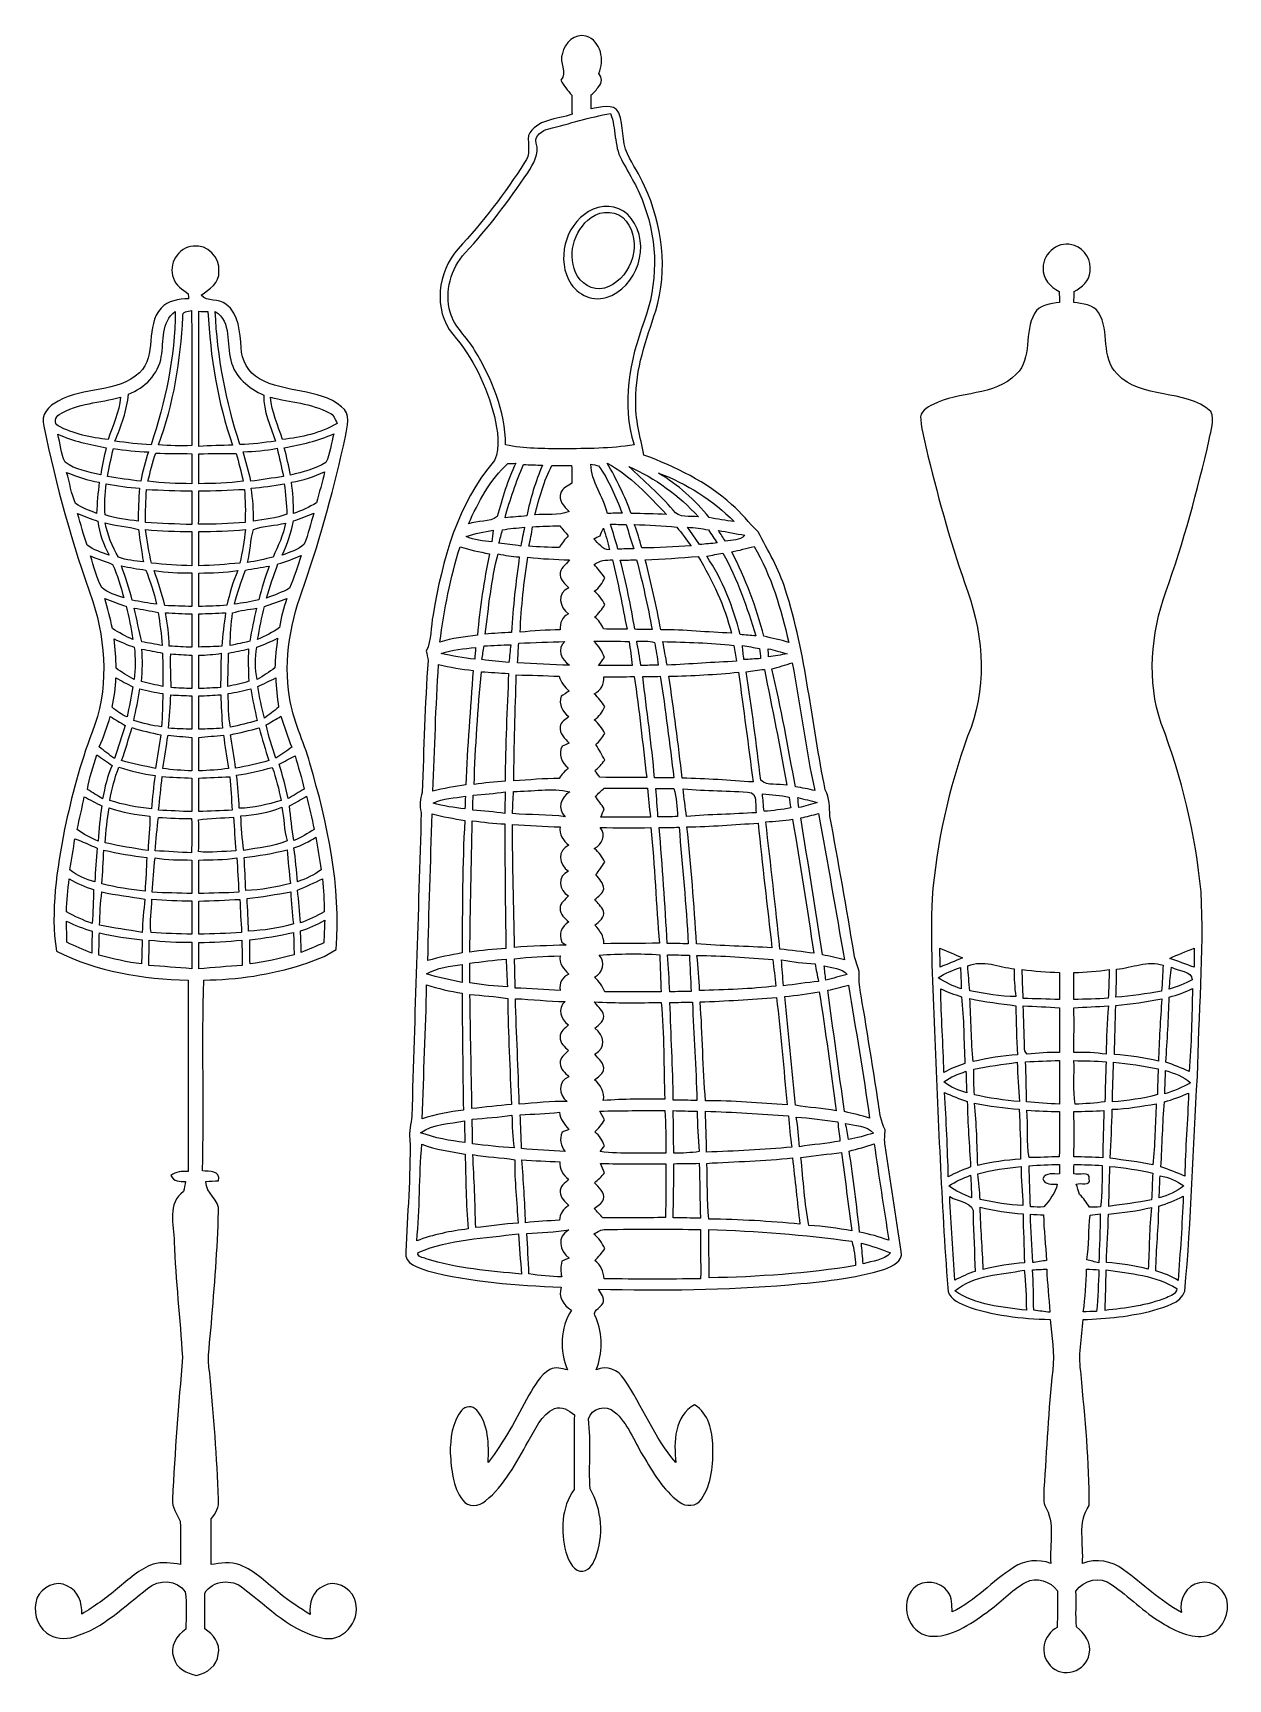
# Model space of a CAD drawing. Header units: centimetres. Extents: x -6.5 to 6.3, y -8.8 to 8.8.
import ezdxf

# ---------------------------------------------------------------- set-up
doc = ezdxf.new("R2010")
doc.units = ezdxf.units.CM
doc.header["$MEASUREMENT"] = 0
doc.layers.add('Camada 1', color=7, linetype='Continuous')

msp = doc.modelspace()

# ---------------------------------------------------------------- linework, layer by layer
at = {"layer": 'Camada 1'}
for points, knots in [([(-0.81597, 8.57179), (-0.79375, 8.68432), (-0.68438, 8.79086), (-0.56303, 8.75629), (-0.56303, 8.75629), (-0.40357, 8.70373), (-0.36264, 8.49806), (-0.42827, 8.35836), (-0.42827, 8.35836), (-0.39088, 8.31215), (-0.38664, 8.25923), (-0.43039, 8.21513), (-0.43039, 8.21513), (-0.45332, 8.18303), (-0.47941, 8.15374), (-0.50835, 8.12764), (-0.50835, 8.12764), (-0.5087, 8.0906), (-0.5094, 8.01616), (-0.50977, 7.97912), (-0.50977, 7.97912), (-0.41556, 7.99041), (-0.26811, 8.04932), (-0.21307, 7.93644), (-0.21307, 7.93644), (-0.15945, 7.79568), (-0.18555, 7.63481), (-0.12064, 7.49687), (-0.12064, 7.49687), (-0.06419, 7.38046), (0.00847, 7.27251), (0.06032, 7.15362), (0.06032, 7.15362), (0.25505, 6.74158), (0.31114, 6.26075), (0.18097, 5.82117), (0.18097, 5.82117), (0.08042, 5.5111), (-0.0388, 5.19782), (-0.03104, 4.86621), (-0.03104, 4.86621), (-0.04127, 4.66619), (0.01622, 4.47321), (0.05503, 4.27955), (0.05503, 4.27955), (0.39158, 4.15361), (0.72214, 3.99415), (0.9913, 3.7525), (0.9913, 3.7525), (1.09536, 3.6636), (1.17581, 3.55141), (1.27599, 3.45827), (1.27599, 3.45827), (1.37971, 3.2572), (1.49895, 3.06317), (1.56491, 2.8448), (1.56491, 2.8448), (1.79, 2.14841), (1.84538, 1.41323), (1.99319, 0.69956), (1.99319, 0.69956), (2.04011, 0.61277), (2.03658, 0.51681), (2.04152, 0.42157), (2.04152, 0.42157), (2.13395, -0.0709), (2.21896, -0.56444), (2.30222, -1.05867), (2.30222, -1.05867), (2.31069, -1.12148), (2.33785, -1.17897), (2.35479, -1.23966), (2.35479, -1.23966), (2.34562, -1.391), (2.38512, -1.53846), (2.4077, -1.68733), (2.4077, -1.68733), (2.45886, -2.008), (2.51178, -2.32867), (2.56117, -2.65007), (2.56117, -2.65007), (2.57668, -2.7453), (2.58234, -2.84585), (2.63348, -2.93088), (2.63348, -2.93088), (2.62924, -2.98732), (2.62254, -3.04482), (2.63207, -3.10161), (2.63207, -3.10161), (2.69134, -3.47873), (2.7492, -3.85585), (2.80458, -4.23333), (2.80458, -4.23333), (2.82787, -4.33916), (2.70898, -4.38891), (2.6296, -4.42066), (2.6296, -4.42066), (2.29834, -4.52825), (1.94768, -4.55365), (1.60338, -4.58964), (1.60338, -4.58964), (0.92638, -4.6429), (0.24694, -4.65454), (-0.43144, -4.63444), (-0.43144, -4.63444), (-0.40674, -4.68136), (-0.35665, -4.73075), (-0.38417, -4.78895), (-0.38417, -4.78895), (-0.41098, -4.83763), (-0.51399, -4.87186), (-0.4572, -4.9403), (-0.4572, -4.9403), (-0.38206, -5.11562), (-0.38734, -5.31988), (-0.45507, -5.49697), (-0.45507, -5.49697), (-0.3422, -5.449), (-0.22119, -5.4931), (-0.15804, -5.59576), (-0.15804, -5.59576), (0.04163, -5.88398), (0.16298, -6.22299), (0.39722, -6.48864), (0.39722, -6.48864), (0.369, -6.27345), (0.38135, -5.98769), (0.59584, -5.87058), (0.59584, -5.87058), (0.74719, -5.96159), (0.78422, -6.15102), (0.79269, -6.31401), (0.79269, -6.31401), (0.79375, -6.50628), (0.78069, -6.71476), (0.66957, -6.87882), (0.66957, -6.87882), (0.61911, -6.96029), (0.50058, -6.96524), (0.42969, -6.90879), (0.42969, -6.90879), (0.25893, -6.7818), (0.15168, -6.59165), (0.04375, -6.41278), (0.04375, -6.41278), (-0.05326, -6.25474), (-0.11606, -6.06777), (-0.26212, -5.94571), (-0.26212, -5.94571), (-0.34678, -5.8621), (-0.5094, -5.9069), (-0.53798, -6.02262), (-0.53798, -6.02262), (-0.50694, -6.27027), (-0.53657, -6.5211), (-0.52139, -6.7698), (-0.52139, -6.7698), (-0.39404, -6.9924), (-0.36971, -7.27039), (-0.46389, -7.50992), (-0.46389, -7.50992), (-0.49247, -7.57765), (-0.54186, -7.66339), (-0.629, -7.64962), (-0.629, -7.64962), (-0.71825, -7.62423), (-0.75388, -7.52474), (-0.78069, -7.44573), (-0.78069, -7.44573), (-0.83643, -7.22347), (-0.83043, -6.96736), (-0.69215, -6.77579), (-0.69215, -6.77579), (-0.68896, -6.50945), (-0.69568, -6.24311), (-0.68826, -5.97675), (-0.68826, -5.97675), (-0.7493, -5.93372), (-0.82267, -5.87869), (-0.90134, -5.91219), (-0.90134, -5.91219), (-1.04422, -5.97782), (-1.10771, -6.13339), (-1.1818, -6.2618), (-1.1818, -6.2618), (-1.30986, -6.48899), (-1.43298, -6.73169), (-1.639, -6.89926), (-1.639, -6.89926), (-1.70532, -6.95924), (-1.82597, -6.96806), (-1.88207, -6.88903), (-1.88207, -6.88903), (-1.99248, -6.74792), (-2.00166, -6.56025), (-2.01612, -6.38844), (-2.01612, -6.38844), (-2.01365, -6.23181), (-1.99848, -6.05895), (-1.89476, -5.93336), (-1.89476, -5.93336), (-1.85878, -5.88151), (-1.77058, -5.87833), (-1.73177, -5.92912), (-1.73177, -5.92912), (-1.60055, -6.08117), (-1.60301, -6.29673), (-1.61042, -6.48616), (-1.61042, -6.48616), (-1.43615, -6.26568), (-1.30703, -6.0152), (-1.17439, -5.76862), (-1.17439, -5.76862), (-1.11337, -5.66737), (-1.0548, -5.55449), (-0.94967, -5.49239), (-0.94967, -5.49239), (-0.88971, -5.45958), (-0.82303, -5.48781), (-0.76129, -5.49839), (-0.76129, -5.49839), (-0.85019, -5.29695), (-0.84172, -5.04754), (-0.72107, -4.86092), (-0.72107, -4.86092), (-0.80398, -4.80554), (-0.86676, -4.7184), (-0.82902, -4.61432), (-0.82902, -4.61432), (-1.30844, -4.59493), (-1.79317, -4.5614), (-2.25882, -4.43971), (-2.25882, -4.43971), (-2.35232, -4.40513), (-2.50859, -4.36667), (-2.49096, -4.23757), (-2.49096, -4.23757), (-2.47332, -3.83645), (-2.43874, -3.435), (-2.44544, -3.03318), (-2.44544, -3.03318), (-2.46027, -2.94993), (-2.43382, -2.86914), (-2.42605, -2.78729), (-2.42605, -2.78729), (-2.39572, -1.70461), (-2.35584, -0.62159), (-2.32516, 0.46073), (-2.32516, 0.46073), (-2.34809, 0.53269), (-2.3382, 0.60359), (-2.31668, 0.67415), (-2.31668, 0.67415), (-2.29588, 1.1437), (-2.28669, 1.6143), (-2.25178, 2.0828), (-2.25178, 2.0828), (-2.25672, 2.10784), (-2.26659, 2.15793), (-2.27188, 2.18298), (-2.27188, 2.18298), (-2.21297, 2.30292), (-2.22603, 2.44264), (-2.1992, 2.57104), (-2.1992, 2.57104), (-2.09937, 3.15595), (-1.93993, 3.76273), (-1.54128, 4.22027), (-1.54128, 4.22027), (-1.47601, 4.3695), (-1.51236, 4.53918), (-1.5434, 4.69299), (-1.5434, 4.69299), (-1.62243, 5.01402), (-1.77165, 5.31988), (-1.98825, 5.57072), (-1.98825, 5.57072), (-2.20203, 5.83494), (-2.14982, 6.23817), (-1.9318, 6.48334), (-1.9318, 6.48334), (-1.66792, 6.76804), (-1.43016, 7.07777), (-1.22061, 7.40445), (-1.22061, 7.40445), (-1.15322, 7.48875), (-1.18779, 7.59529), (-1.18075, 7.69301), (-1.18075, 7.69301), (-1.09643, 7.87082), (-0.87453, 7.86448), (-0.71366, 7.92162), (-0.71366, 7.92162), (-0.71508, 7.99006), (-0.71542, 8.05814), (-0.71649, 8.12658), (-0.71649, 8.12658), (-0.76341, 8.17315), (-0.79869, 8.22924), (-0.83502, 8.28428), (-0.83502, 8.28428), (-0.75318, 8.36824), (-0.8576, 8.47478), (-0.81597, 8.57179)], [0, 0, 0, 0, 0.01298701, 0.01298701, 0.01298701, 0.01298701, 0.02597403, 0.02597403, 0.02597403, 0.02597403, 0.03896104, 0.03896104, 0.03896104, 0.03896104, 0.05194805, 0.05194805, 0.05194805, 0.05194805, 0.06493506, 0.06493506, 0.06493506, 0.06493506, 0.07792208, 0.07792208, 0.07792208, 0.07792208, 0.09090909, 0.09090909, 0.09090909, 0.09090909, 0.1038961, 0.1038961, 0.1038961, 0.1038961, 0.11688312, 0.11688312, 0.11688312, 0.11688312, 0.12987013, 0.12987013, 0.12987013, 0.12987013, 0.14285714, 0.14285714, 0.14285714, 0.14285714, 0.15584416, 0.15584416, 0.15584416, 0.15584416, 0.16883117, 0.16883117, 0.16883117, 0.16883117, 0.18181818, 0.18181818, 0.18181818, 0.18181818, 0.19480519, 0.19480519, 0.19480519, 0.19480519, 0.20779221, 0.20779221, 0.20779221, 0.20779221, 0.22077922, 0.22077922, 0.22077922, 0.22077922, 0.23376623, 0.23376623, 0.23376623, 0.23376623, 0.24675325, 0.24675325, 0.24675325, 0.24675325, 0.25974026, 0.25974026, 0.25974026, 0.25974026, 0.27272727, 0.27272727, 0.27272727, 0.27272727, 0.28571429, 0.28571429, 0.28571429, 0.28571429, 0.2987013, 0.2987013, 0.2987013, 0.2987013, 0.31168831, 0.31168831, 0.31168831, 0.31168831, 0.32467532, 0.32467532, 0.32467532, 0.32467532, 0.33766234, 0.33766234, 0.33766234, 0.33766234, 0.35064935, 0.35064935, 0.35064935, 0.35064935, 0.36363636, 0.36363636, 0.36363636, 0.36363636, 0.37662338, 0.37662338, 0.37662338, 0.37662338, 0.38961039, 0.38961039, 0.38961039, 0.38961039, 0.4025974, 0.4025974, 0.4025974, 0.4025974, 0.41558442, 0.41558442, 0.41558442, 0.41558442, 0.42857143, 0.42857143, 0.42857143, 0.42857143, 0.44155844, 0.44155844, 0.44155844, 0.44155844, 0.45454545, 0.45454545, 0.45454545, 0.45454545, 0.46753247, 0.46753247, 0.46753247, 0.46753247, 0.48051948, 0.48051948, 0.48051948, 0.48051948, 0.49350649, 0.49350649, 0.49350649, 0.49350649, 0.50649351, 0.50649351, 0.50649351, 0.50649351, 0.51948052, 0.51948052, 0.51948052, 0.51948052, 0.53246753, 0.53246753, 0.53246753, 0.53246753, 0.54545455, 0.54545455, 0.54545455, 0.54545455, 0.55844156, 0.55844156, 0.55844156, 0.55844156, 0.57142857, 0.57142857, 0.57142857, 0.57142857, 0.58441558, 0.58441558, 0.58441558, 0.58441558, 0.5974026, 0.5974026, 0.5974026, 0.5974026, 0.61038961, 0.61038961, 0.61038961, 0.61038961, 0.62337662, 0.62337662, 0.62337662, 0.62337662, 0.63636364, 0.63636364, 0.63636364, 0.63636364, 0.64935065, 0.64935065, 0.64935065, 0.64935065, 0.66233766, 0.66233766, 0.66233766, 0.66233766, 0.67532468, 0.67532468, 0.67532468, 0.67532468, 0.68831169, 0.68831169, 0.68831169, 0.68831169, 0.7012987, 0.7012987, 0.7012987, 0.7012987, 0.71428571, 0.71428571, 0.71428571, 0.71428571, 0.72727273, 0.72727273, 0.72727273, 0.72727273, 0.74025974, 0.74025974, 0.74025974, 0.74025974, 0.75324675, 0.75324675, 0.75324675, 0.75324675, 0.76623377, 0.76623377, 0.76623377, 0.76623377, 0.77922078, 0.77922078, 0.77922078, 0.77922078, 0.79220779, 0.79220779, 0.79220779, 0.79220779, 0.80519481, 0.80519481, 0.80519481, 0.80519481, 0.81818182, 0.81818182, 0.81818182, 0.81818182, 0.83116883, 0.83116883, 0.83116883, 0.83116883, 0.84415584, 0.84415584, 0.84415584, 0.84415584, 0.85714286, 0.85714286, 0.85714286, 0.85714286, 0.87012987, 0.87012987, 0.87012987, 0.87012987, 0.88311688, 0.88311688, 0.88311688, 0.88311688, 0.8961039, 0.8961039, 0.8961039, 0.8961039, 0.90909091, 0.90909091, 0.90909091, 0.90909091, 0.92207792, 0.92207792, 0.92207792, 0.92207792, 0.93506494, 0.93506494, 0.93506494, 0.93506494, 0.94805195, 0.94805195, 0.94805195, 0.94805195, 0.96103896, 0.96103896, 0.96103896, 0.96103896, 0.97402597, 0.97402597, 0.97402597, 0.97402597, 1, 1, 1, 1]), ([(-0.96237, 7.7671), (-0.96237, 7.7671), (-0.96237, 7.7671), (-0.96237, 7.7671), (-0.96237, 7.7671), (-1.02941, 7.74946), (-1.12289, 7.69231), (-1.09748, 7.61152), (-1.09748, 7.61152), (-1.05938, 7.49687), (-1.12959, 7.39104), (-1.18674, 7.29721), (-1.18674, 7.29721), (-1.38959, 6.99593), (-1.60972, 6.70594), (-1.85596, 6.4389), (-1.85596, 6.4389), (-2.01365, 6.27308), (-2.0761, 6.0258), (-2.01648, 5.80495), (-2.01648, 5.80495), (-1.97167, 5.6462), (-1.83656, 5.54073), (-1.75612, 5.40173), (-1.75612, 5.40173), (-1.5702, 5.09658), (-1.42769, 4.75051), (-1.42416, 4.38855), (-1.42416, 4.38855), (-1.22273, 4.34445), (-1.01494, 4.34798), (-0.80997, 4.34586), (-0.80997, 4.34586), (-0.55633, 4.34798), (-0.30091, 4.34693), (-0.05009, 4.39032), (-0.05009, 4.39032), (-0.1912, 4.82528), (-0.09735, 5.29132), (0.05679, 5.709), (0.05679, 5.709), (0.2025, 6.10446), (0.20567, 6.55038), (0.05785, 6.94584), (0.05785, 6.94584), (0, 7.12082), (-0.09877, 7.27674), (-0.18625, 7.43761), (-0.18625, 7.43761), (-0.2674, 7.59001), (-0.23988, 7.77063), (-0.30127, 7.92868), (-0.30127, 7.92868), (-0.52563, 7.89305), (-0.74188, 7.82002), (-0.96237, 7.7671)], [0, 0, 0, 0, 0.06666667, 0.06666667, 0.06666667, 0.06666667, 0.13333333, 0.13333333, 0.13333333, 0.13333333, 0.2, 0.2, 0.2, 0.2, 0.26666667, 0.26666667, 0.26666667, 0.26666667, 0.33333333, 0.33333333, 0.33333333, 0.33333333, 0.4, 0.4, 0.4, 0.4, 0.46666667, 0.46666667, 0.46666667, 0.46666667, 0.53333333, 0.53333333, 0.53333333, 0.53333333, 0.6, 0.6, 0.6, 0.6, 0.66666667, 0.66666667, 0.66666667, 0.66666667, 0.73333333, 0.73333333, 0.73333333, 0.73333333, 0.8, 0.8, 0.8, 0.8, 0.86666667, 0.86666667, 0.86666667, 0.86666667, 1, 1, 1, 1]), ([(-0.48648, 6.90703), (-0.3496, 6.97052), (-0.17073, 6.93208), (-0.08078, 6.80826), (-0.08078, 6.80826), (0.13582, 6.53238), (-0.01447, 6.06319), (-0.35031, 5.96335), (-0.35031, 5.96335), (-0.50977, 5.9129), (-0.68474, 6.01027), (-0.75282, 6.15702), (-0.75282, 6.15702), (-0.88053, 6.42196), (-0.76093, 6.7885), (-0.48648, 6.90703)], [0, 0, 0, 0, 0.2, 0.2, 0.2, 0.2, 0.4, 0.4, 0.4, 0.4, 0.6, 0.6, 0.6, 0.6, 1, 1, 1, 1]), ([(-0.51011, 6.81743), (-0.51011, 6.81743), (-0.51011, 6.81743), (-0.51011, 6.81743), (-0.51011, 6.81743), (-0.69778, 6.68126), (-0.77645, 6.39655), (-0.6558, 6.19266), (-0.6558, 6.19266), (-0.59055, 6.08188), (-0.44097, 6.01698), (-0.32173, 6.08012), (-0.32173, 6.08012), (-0.06809, 6.18949), (0.0381, 6.55954), (-0.13545, 6.77898), (-0.13545, 6.77898), (-0.22189, 6.89504), (-0.39933, 6.90104), (-0.51011, 6.81743)], [0, 0, 0, 0, 0.16666667, 0.16666667, 0.16666667, 0.16666667, 0.33333333, 0.33333333, 0.33333333, 0.33333333, 0.5, 0.5, 0.5, 0.5, 0.66666667, 0.66666667, 0.66666667, 0.66666667, 1, 1, 1, 1]), ([(-4.97346, 6.17007), (-5.03519, 6.31647), (-4.91983, 6.50205), (-4.76144, 6.51121), (-4.76144, 6.51121), (-4.61291, 6.53345), (-4.46899, 6.39056), (-4.48663, 6.2417), (-4.48663, 6.2417), (-4.48168, 6.12104), (-4.58857, 6.04801), (-4.67713, 5.98874), (-4.67713, 5.98874), (-4.61222, 5.91114), (-4.48909, 5.95629), (-4.41289, 5.89068), (-4.41289, 5.89068), (-4.26861, 5.78626), (-4.26402, 5.59011), (-4.24992, 5.42924), (-4.24992, 5.42924), (-4.24532, 5.29412), (-4.17405, 5.16149), (-4.05448, 5.0941), (-4.05448, 5.0941), (-3.78178, 4.93818), (-3.42793, 4.99886), (-3.17605, 4.79636), (-3.17605, 4.79636), (-3.07374, 4.72086), (-3.11714, 4.58116), (-3.13407, 4.4771), (-3.13407, 4.4771), (-3.25402, 3.94441), (-3.39443, 3.41558), (-3.57292, 2.89947), (-3.57292, 2.89947), (-3.71863, 2.51707), (-3.80012, 2.09902), (-3.73238, 1.69121), (-3.73238, 1.69121), (-3.69922, 1.44497), (-3.58069, 1.22237), (-3.51508, 0.9846), (-3.51508, 0.9846), (-3.32563, 0.34113), (-3.18065, -0.32948), (-3.23568, -1.004), (-3.23568, -1.004), (-3.34256, -1.08232), (-3.47027, -1.12323), (-3.59409, -1.16628), (-3.59409, -1.16628), (-3.93488, -1.27423), (-4.2926, -1.32891), (-4.6496, -1.33208), (-4.6496, -1.33208), (-4.67113, -2.01153), (-4.64502, -2.69168), (-4.66266, -3.37149), (-4.66266, -3.37149), (-4.58857, -3.37467), (-4.4697, -3.36832), (-4.49155, -3.47661), (-4.49155, -3.47661), (-4.53672, -3.47944), (-4.58187, -3.48226), (-4.62704, -3.48473), (-4.62704, -3.48473), (-4.63196, -3.61631), (-4.47357, -3.67629), (-4.49262, -3.81034), (-4.49262, -3.81034), (-4.50074, -4.2097), (-4.53707, -4.60762), (-4.56776, -5.00556), (-4.56776, -5.00556), (-4.57763, -5.18266), (-4.62033, -5.3601), (-4.58328, -5.53685), (-4.58328, -5.53685), (-4.54377, -5.98452), (-4.50814, -6.4329), (-4.49226, -6.88199), (-4.49226, -6.88199), (-4.48062, -6.96241), (-4.52084, -7.03192), (-4.56952, -7.09153), (-4.56952, -7.09153), (-4.57129, -7.25416), (-4.56917, -7.4168), (-4.57129, -7.57943), (-4.57129, -7.57943), (-4.4704, -7.5625), (-4.3635, -7.54345), (-4.26507, -7.58084), (-4.26507, -7.58084), (-4.09645, -7.64716), (-3.97157, -7.78333), (-3.83117, -7.89199), (-3.83117, -7.89199), (-3.73167, -7.97382), (-3.62196, -8.04228), (-3.51401, -8.11247), (-3.51401, -8.11247), (-3.52882, -7.99287), (-3.48614, -7.85988), (-3.36868, -7.80837), (-3.36868, -7.80837), (-3.24696, -7.73677), (-3.09245, -7.82002), (-3.03954, -7.93962), (-3.03954, -7.93962), (-2.95239, -8.14), (-3.13302, -8.40246), (-3.35667, -8.36719), (-3.35667, -8.36719), (-3.70628, -8.30757), (-3.9571, -8.03485), (-4.22768, -7.8299), (-4.22768, -7.8299), (-4.34869, -7.72688), (-4.55471, -7.74488), (-4.63937, -7.88563), (-4.63937, -7.88563), (-4.6362, -8.01193), (-4.63761, -8.13822), (-4.63761, -8.26452), (-4.63761, -8.26452), (-4.55012, -8.32626), (-4.46899, -8.42256), (-4.49403, -8.53756), (-4.49403, -8.53756), (-4.50427, -8.66069), (-4.61644, -8.7369), (-4.72756, -8.76335), (-4.72756, -8.76335), (-4.83129, -8.74077), (-4.94242, -8.68785), (-4.97099, -8.57532), (-4.97099, -8.57532), (-5.01896, -8.45502), (-4.93783, -8.33437), (-4.84011, -8.26947), (-4.84011, -8.26947), (-4.84258, -8.13647), (-4.82564, -8.00064), (-4.84823, -7.86977), (-4.84823, -7.86977), (-4.92972, -7.73535), (-5.13749, -7.7364), (-5.24898, -7.83271), (-5.24898, -7.83271), (-5.49663, -8.02252), (-5.72487, -8.26028), (-6.03284, -8.34989), (-6.03284, -8.34989), (-6.13092, -8.38446), (-6.24662, -8.3714), (-6.3306, -8.30862), (-6.3306, -8.30862), (-6.44065, -8.22466), (-6.47522, -8.06732), (-6.43361, -7.93891), (-6.43361, -7.93891), (-6.38174, -7.82002), (-6.22687, -7.73711), (-6.10622, -7.80837), (-6.10622, -7.80837), (-5.9884, -7.85777), (-5.94747, -7.98971), (-5.95383, -8.10823), (-5.95383, -8.10823), (-5.82012, -8.02604), (-5.68995, -7.9375), (-5.57176, -7.83412), (-5.57176, -7.83412), (-5.45217, -7.73747), (-5.33822, -7.62494), (-5.18971, -7.57449), (-5.18971, -7.57449), (-5.0941, -7.54556), (-4.99426, -7.56496), (-4.89761, -7.5766), (-4.89761, -7.5766), (-4.90149, -7.42314), (-4.89232, -7.26934), (-4.90185, -7.11624), (-4.90185, -7.11624), (-4.93253, -7.03826), (-4.99356, -6.9677), (-4.98298, -6.87916), (-4.98298, -6.87916), (-4.96005, -6.37292), (-4.91701, -5.86775), (-4.87715, -5.36256), (-4.87715, -5.36256), (-4.9022, -4.95123), (-4.95194, -4.5413), (-4.96464, -4.12891), (-4.96464, -4.12891), (-4.97204, -3.94723), (-5.04084, -3.71651), (-4.86516, -3.58985), (-4.86516, -3.58985), (-4.85985, -3.56376), (-4.84928, -3.51189), (-4.84399, -3.4858), (-4.84399, -3.4858), (-4.90536, -3.48791), (-4.97028, -3.48368), (-5.00097, -3.42194), (-5.00097, -3.42194), (-4.94875, -3.37714), (-4.88138, -3.37609), (-4.81612, -3.37609), (-4.81612, -3.37609), (-4.81646, -2.69487), (-4.81646, -2.01365), (-4.81646, -1.33244), (-4.81646, -1.33244), (-5.29907, -1.32432), (-5.78908, -1.23966), (-6.22477, -1.0241), (-6.22477, -1.0241), (-6.29002, -0.58914), (-6.21946, -0.14851), (-6.13657, 0.27939), (-6.13657, 0.27939), (-6.06212, 0.63112), (-5.97146, 0.98107), (-5.84341, 1.31762), (-5.84341, 1.31762), (-5.66349, 1.76035), (-5.69277, 2.26413), (-5.83459, 2.71285), (-5.83459, 2.71285), (-6.05225, 3.32493), (-6.22935, 3.95216), (-6.35881, 4.58823), (-6.35881, 4.58823), (-6.39692, 4.70712), (-6.30731, 4.80976), (-6.20535, 4.85527), (-6.20535, 4.85527), (-5.93514, 5.01156), (-5.57318, 4.93854), (-5.33576, 5.15902), (-5.33576, 5.15902), (-5.14419, 5.34458), (-5.28109, 5.65679), (-5.1047, 5.85045), (-5.1047, 5.85045), (-5.03166, 5.93195), (-4.91701, 5.9443), (-4.814, 5.95029), (-4.814, 5.95029), (-4.814, 5.96335), (-4.81436, 5.98945), (-4.81471, 6.00251), (-4.81471, 6.00251), (-4.87785, 6.04697), (-4.95158, 6.0907), (-4.97346, 6.17007)], [0, 0, 0, 0, 0.01492537, 0.01492537, 0.01492537, 0.01492537, 0.02985075, 0.02985075, 0.02985075, 0.02985075, 0.04477612, 0.04477612, 0.04477612, 0.04477612, 0.05970149, 0.05970149, 0.05970149, 0.05970149, 0.07462687, 0.07462687, 0.07462687, 0.07462687, 0.08955224, 0.08955224, 0.08955224, 0.08955224, 0.10447761, 0.10447761, 0.10447761, 0.10447761, 0.11940299, 0.11940299, 0.11940299, 0.11940299, 0.13432836, 0.13432836, 0.13432836, 0.13432836, 0.14925373, 0.14925373, 0.14925373, 0.14925373, 0.1641791, 0.1641791, 0.1641791, 0.1641791, 0.17910448, 0.17910448, 0.17910448, 0.17910448, 0.19402985, 0.19402985, 0.19402985, 0.19402985, 0.20895522, 0.20895522, 0.20895522, 0.20895522, 0.2238806, 0.2238806, 0.2238806, 0.2238806, 0.23880597, 0.23880597, 0.23880597, 0.23880597, 0.25373134, 0.25373134, 0.25373134, 0.25373134, 0.26865672, 0.26865672, 0.26865672, 0.26865672, 0.28358209, 0.28358209, 0.28358209, 0.28358209, 0.29850746, 0.29850746, 0.29850746, 0.29850746, 0.31343284, 0.31343284, 0.31343284, 0.31343284, 0.32835821, 0.32835821, 0.32835821, 0.32835821, 0.34328358, 0.34328358, 0.34328358, 0.34328358, 0.35820896, 0.35820896, 0.35820896, 0.35820896, 0.37313433, 0.37313433, 0.37313433, 0.37313433, 0.3880597, 0.3880597, 0.3880597, 0.3880597, 0.40298507, 0.40298507, 0.40298507, 0.40298507, 0.41791045, 0.41791045, 0.41791045, 0.41791045, 0.43283582, 0.43283582, 0.43283582, 0.43283582, 0.44776119, 0.44776119, 0.44776119, 0.44776119, 0.46268657, 0.46268657, 0.46268657, 0.46268657, 0.47761194, 0.47761194, 0.47761194, 0.47761194, 0.49253731, 0.49253731, 0.49253731, 0.49253731, 0.50746269, 0.50746269, 0.50746269, 0.50746269, 0.52238806, 0.52238806, 0.52238806, 0.52238806, 0.53731343, 0.53731343, 0.53731343, 0.53731343, 0.55223881, 0.55223881, 0.55223881, 0.55223881, 0.56716418, 0.56716418, 0.56716418, 0.56716418, 0.58208955, 0.58208955, 0.58208955, 0.58208955, 0.59701493, 0.59701493, 0.59701493, 0.59701493, 0.6119403, 0.6119403, 0.6119403, 0.6119403, 0.62686567, 0.62686567, 0.62686567, 0.62686567, 0.64179104, 0.64179104, 0.64179104, 0.64179104, 0.65671642, 0.65671642, 0.65671642, 0.65671642, 0.67164179, 0.67164179, 0.67164179, 0.67164179, 0.68656716, 0.68656716, 0.68656716, 0.68656716, 0.70149254, 0.70149254, 0.70149254, 0.70149254, 0.71641791, 0.71641791, 0.71641791, 0.71641791, 0.73134328, 0.73134328, 0.73134328, 0.73134328, 0.74626866, 0.74626866, 0.74626866, 0.74626866, 0.76119403, 0.76119403, 0.76119403, 0.76119403, 0.7761194, 0.7761194, 0.7761194, 0.7761194, 0.79104478, 0.79104478, 0.79104478, 0.79104478, 0.80597015, 0.80597015, 0.80597015, 0.80597015, 0.82089552, 0.82089552, 0.82089552, 0.82089552, 0.8358209, 0.8358209, 0.8358209, 0.8358209, 0.85074627, 0.85074627, 0.85074627, 0.85074627, 0.86567164, 0.86567164, 0.86567164, 0.86567164, 0.88059701, 0.88059701, 0.88059701, 0.88059701, 0.89552239, 0.89552239, 0.89552239, 0.89552239, 0.91044776, 0.91044776, 0.91044776, 0.91044776, 0.92537313, 0.92537313, 0.92537313, 0.92537313, 0.94029851, 0.94029851, 0.94029851, 0.94029851, 0.95522388, 0.95522388, 0.95522388, 0.95522388, 0.97014925, 0.97014925, 0.97014925, 0.97014925, 1, 1, 1, 1]), ([(4.32118, 6.27839), (4.31517, 6.44102), (4.50179, 6.58424), (4.65561, 6.51756), (4.65561, 6.51756), (4.76849, 6.48053), (4.84187, 6.35776), (4.82211, 6.24063), (4.82211, 6.24063), (4.81717, 6.14079), (4.73638, 6.07024), (4.65349, 6.02791), (4.65349, 6.02791), (4.65208, 5.99827), (4.6496, 5.93901), (4.64855, 5.90937), (4.64855, 5.90937), (4.74239, 5.89738), (4.85739, 5.89104), (4.91313, 5.80143), (4.91313, 5.80143), (5.03836, 5.6021), (4.93289, 5.32411), (5.11069, 5.14772), (5.11069, 5.14772), (5.37491, 4.86445), (5.83211, 4.99533), (6.1147, 4.7438), (6.1147, 4.7438), (6.15772, 4.6496), (6.11187, 4.54342), (6.09706, 4.44641), (6.09706, 4.44641), (5.969, 3.89643), (5.82295, 3.34926), (5.63068, 2.81798), (5.63068, 2.81798), (5.47511, 2.36889), (5.42642, 1.86619), (5.58305, 1.4104), (5.58305, 1.4104), (5.80424, 0.83326), (5.94888, 0.22613), (6.0085, -0.38946), (6.0085, -0.38946), (6.04273, -1.04705), (5.98311, -1.70461), (5.96971, -2.36185), (5.96971, -2.36185), (5.9242, -3.12632), (5.90479, -3.89254), (5.83494, -4.65525), (5.83494, -4.65525), (5.79154, -4.79), (5.62363, -4.8207), (5.50367, -4.86127), (5.50367, -4.86127), (5.25744, -4.92619), (5.00203, -4.95194), (4.74802, -4.95969), (4.74802, -4.95969), (4.73816, -5.15549), (4.68911, -5.35128), (4.72897, -5.54708), (4.72897, -5.54708), (4.76462, -6.0131), (4.81858, -6.48053), (4.81153, -6.94796), (4.81153, -6.94796), (4.68453, -7.12998), (4.76003, -7.36035), (4.73991, -7.56673), (4.73991, -7.56673), (4.88772, -7.51063), (5.05424, -7.5385), (5.18018, -7.6334), (5.18018, -7.6334), (5.38621, -7.78544), (5.57142, -7.96712), (5.7979, -8.0913), (5.7979, -8.0913), (5.77285, -7.95408), (5.84941, -7.79955), (5.99334, -7.77239), (5.99334, -7.77239), (6.13938, -7.73465), (6.28685, -7.86165), (6.29143, -8.00664), (6.29143, -8.00664), (6.29742, -8.1467), (6.21665, -8.30014), (6.07377, -8.33754), (6.07377, -8.33754), (5.90161, -8.37564), (5.7358, -8.28886), (5.59257, -8.20278), (5.59257, -8.20278), (5.39644, -8.08672), (5.23875, -7.91915), (5.05178, -7.7911), (5.05178, -7.7911), (4.93253, -7.70078), (4.75262, -7.73994), (4.67147, -7.86165), (4.67147, -7.86165), (4.67747, -7.98865), (4.66619, -8.11635), (4.67676, -8.24301), (4.67676, -8.24301), (4.7625, -8.31461), (4.84611, -8.4148), (4.814, -8.5358), (4.814, -8.5358), (4.78367, -8.72243), (4.52296, -8.80251), (4.39773, -8.65786), (4.39773, -8.65786), (4.27426, -8.53722), (4.32435, -8.32626), (4.4718, -8.25005), (4.4718, -8.25005), (4.47392, -8.12024), (4.4718, -7.99041), (4.47462, -7.86095), (4.47462, -7.86095), (4.39949, -7.75687), (4.25062, -7.70361), (4.13385, -7.76993), (4.13385, -7.76993), (3.97898, -7.85318), (3.86079, -7.98829), (3.71827, -8.08955), (3.71827, -8.08955), (3.53905, -8.2176), (3.33691, -8.36436), (3.10479, -8.34354), (3.10479, -8.34354), (2.8776, -8.31461), (2.77636, -7.989), (2.93758, -7.83237), (2.93758, -7.83237), (3.03988, -7.73077), (3.22615, -7.75229), (3.30482, -7.87293), (3.30482, -7.87293), (3.35455, -7.9315), (3.34222, -8.01229), (3.34892, -8.08319), (3.34892, -8.08319), (3.59798, -7.96924), (3.77825, -7.75511), (4.00543, -7.60871), (4.00543, -7.60871), (4.12291, -7.53145), (4.27107, -7.51699), (4.40231, -7.56673), (4.40231, -7.56673), (4.38679, -7.3607), (4.45593, -7.13281), (4.3374, -6.94831), (4.3374, -6.94831), (4.32011, -6.89081), (4.33034, -6.82978), (4.32964, -6.77087), (4.32964, -6.77087), (4.35821, -6.34753), (4.37727, -5.92349), (4.42382, -5.50157), (4.42382, -5.50157), (4.4457, -5.32024), (4.41537, -5.13891), (4.39561, -4.95899), (4.39561, -4.95899), (4.08869, -4.94946), (3.77577, -4.91949), (3.48614, -4.81047), (3.48614, -4.81047), (3.40571, -4.77626), (3.29952, -4.7251), (3.302, -4.6228), (3.302, -4.6228), (3.2332, -3.70662), (3.19829, -2.78835), (3.15911, -1.87006), (3.15911, -1.87006), (3.14395, -1.40017), (3.11255, -0.92991), (3.13372, -0.45966), (3.13372, -0.45966), (3.18099, 0.13194), (3.31364, 0.71649), (3.51367, 1.27458), (3.51367, 1.27458), (3.72321, 1.76213), (3.68864, 2.32304), (3.5172, 2.81622), (3.5172, 2.81622), (3.34327, 3.2914), (3.21132, 3.78071), (3.08997, 4.27177), (3.08997, 4.27177), (3.06105, 4.39985), (3.02577, 4.52754), (3.01271, 4.65878), (3.01271, 4.65878), (2.9972, 4.7431), (3.08222, 4.78754), (3.1443, 4.82106), (3.1443, 4.82106), (3.42547, 4.96851), (3.79871, 4.90078), (4.03331, 5.14278), (4.03331, 5.14278), (4.21145, 5.31707), (4.11091, 5.59223), (4.22875, 5.79296), (4.22875, 5.79296), (4.28201, 5.88751), (4.40055, 5.89845), (4.49721, 5.90868), (4.49721, 5.90868), (4.49579, 5.93831), (4.49333, 5.99756), (4.49226, 6.02721), (4.49226, 6.02721), (4.39844, 6.07625), (4.31305, 6.16513), (4.32118, 6.27839)], [0, 0, 0, 0, 0.01724138, 0.01724138, 0.01724138, 0.01724138, 0.03448276, 0.03448276, 0.03448276, 0.03448276, 0.05172414, 0.05172414, 0.05172414, 0.05172414, 0.06896552, 0.06896552, 0.06896552, 0.06896552, 0.0862069, 0.0862069, 0.0862069, 0.0862069, 0.10344828, 0.10344828, 0.10344828, 0.10344828, 0.12068966, 0.12068966, 0.12068966, 0.12068966, 0.13793103, 0.13793103, 0.13793103, 0.13793103, 0.15517241, 0.15517241, 0.15517241, 0.15517241, 0.17241379, 0.17241379, 0.17241379, 0.17241379, 0.18965517, 0.18965517, 0.18965517, 0.18965517, 0.20689655, 0.20689655, 0.20689655, 0.20689655, 0.22413793, 0.22413793, 0.22413793, 0.22413793, 0.24137931, 0.24137931, 0.24137931, 0.24137931, 0.25862069, 0.25862069, 0.25862069, 0.25862069, 0.27586207, 0.27586207, 0.27586207, 0.27586207, 0.29310345, 0.29310345, 0.29310345, 0.29310345, 0.31034483, 0.31034483, 0.31034483, 0.31034483, 0.32758621, 0.32758621, 0.32758621, 0.32758621, 0.34482759, 0.34482759, 0.34482759, 0.34482759, 0.36206897, 0.36206897, 0.36206897, 0.36206897, 0.37931034, 0.37931034, 0.37931034, 0.37931034, 0.39655172, 0.39655172, 0.39655172, 0.39655172, 0.4137931, 0.4137931, 0.4137931, 0.4137931, 0.43103448, 0.43103448, 0.43103448, 0.43103448, 0.44827586, 0.44827586, 0.44827586, 0.44827586, 0.46551724, 0.46551724, 0.46551724, 0.46551724, 0.48275862, 0.48275862, 0.48275862, 0.48275862, 0.5, 0.5, 0.5, 0.5, 0.51724138, 0.51724138, 0.51724138, 0.51724138, 0.53448276, 0.53448276, 0.53448276, 0.53448276, 0.55172414, 0.55172414, 0.55172414, 0.55172414, 0.56896552, 0.56896552, 0.56896552, 0.56896552, 0.5862069, 0.5862069, 0.5862069, 0.5862069, 0.60344828, 0.60344828, 0.60344828, 0.60344828, 0.62068966, 0.62068966, 0.62068966, 0.62068966, 0.63793103, 0.63793103, 0.63793103, 0.63793103, 0.65517241, 0.65517241, 0.65517241, 0.65517241, 0.67241379, 0.67241379, 0.67241379, 0.67241379, 0.68965517, 0.68965517, 0.68965517, 0.68965517, 0.70689655, 0.70689655, 0.70689655, 0.70689655, 0.72413793, 0.72413793, 0.72413793, 0.72413793, 0.74137931, 0.74137931, 0.74137931, 0.74137931, 0.75862069, 0.75862069, 0.75862069, 0.75862069, 0.77586207, 0.77586207, 0.77586207, 0.77586207, 0.79310345, 0.79310345, 0.79310345, 0.79310345, 0.81034483, 0.81034483, 0.81034483, 0.81034483, 0.82758621, 0.82758621, 0.82758621, 0.82758621, 0.84482759, 0.84482759, 0.84482759, 0.84482759, 0.86206897, 0.86206897, 0.86206897, 0.86206897, 0.87931034, 0.87931034, 0.87931034, 0.87931034, 0.89655172, 0.89655172, 0.89655172, 0.89655172, 0.9137931, 0.9137931, 0.9137931, 0.9137931, 0.93103448, 0.93103448, 0.93103448, 0.93103448, 0.94827586, 0.94827586, 0.94827586, 0.94827586, 0.96551724, 0.96551724, 0.96551724, 0.96551724, 1, 1, 1, 1]), ([(-4.9544, 5.81483), (-4.9544, 5.81483), (-4.9544, 5.81483), (-4.9544, 5.81483), (-4.9544, 5.81483), (-5.10645, 5.70123), (-5.07576, 5.49627), (-5.10292, 5.33118), (-5.10292, 5.33118), (-5.13362, 5.14385), (-5.27931, 4.99497), (-5.45429, 4.93182), (-5.45429, 4.93182), (-5.47017, 4.75543), (-5.53049, 4.58964), (-5.59859, 4.4277), (-5.59859, 4.4277), (-5.47051, 4.41113), (-5.34246, 4.39561), (-5.21334, 4.3875), (-5.21334, 4.3875), (-5.0606, 4.84716), (-4.95547, 5.32906), (-4.9544, 5.81483)], [0, 0, 0, 0, 0.14285714, 0.14285714, 0.14285714, 0.14285714, 0.28571429, 0.28571429, 0.28571429, 0.28571429, 0.42857143, 0.42857143, 0.42857143, 0.42857143, 0.57142857, 0.57142857, 0.57142857, 0.57142857, 0.71428571, 0.71428571, 0.71428571, 0.71428571, 1, 1, 1, 1]), ([(-4.87291, 5.75522), (-4.87291, 5.75522), (-4.87291, 5.75522), (-4.87291, 5.75522), (-4.87291, 5.75522), (-4.8962, 5.29061), (-4.97063, 4.82458), (-5.13432, 4.3875), (-5.13432, 4.3875), (-5.0158, 4.38185), (-4.89691, 4.37127), (-4.77872, 4.3808), (-4.77872, 4.3808), (-4.77801, 4.86163), (-4.7766, 5.34246), (-4.77943, 5.82365), (-4.77943, 5.82365), (-4.81824, 5.81342), (-4.88772, 5.81871), (-4.87291, 5.75522)], [0, 0, 0, 0, 0.16666667, 0.16666667, 0.16666667, 0.16666667, 0.33333333, 0.33333333, 0.33333333, 0.33333333, 0.5, 0.5, 0.5, 0.5, 0.66666667, 0.66666667, 0.66666667, 0.66666667, 1, 1, 1, 1]), ([(-4.70217, 5.81554), (-4.70217, 5.81554), (-4.70217, 5.81554), (-4.70217, 5.81554), (-4.70217, 5.81554), (-4.70217, 5.33364), (-4.70252, 4.85174), (-4.70217, 4.36986), (-4.70217, 4.36986), (-4.58187, 4.38043), (-4.46158, 4.3808), (-4.34092, 4.38643), (-4.34092, 4.38643), (-4.50427, 4.8447), (-4.57834, 5.3294), (-4.6055, 5.81377), (-4.6055, 5.81377), (-4.6295, 5.81413), (-4.67783, 5.81518), (-4.70217, 5.81554)], [0, 0, 0, 0, 0.16666667, 0.16666667, 0.16666667, 0.16666667, 0.33333333, 0.33333333, 0.33333333, 0.33333333, 0.5, 0.5, 0.5, 0.5, 0.66666667, 0.66666667, 0.66666667, 0.66666667, 1, 1, 1, 1]), ([(-4.52683, 5.81483), (-4.52683, 5.81483), (-4.52683, 5.81483), (-4.52683, 5.81483), (-4.52683, 5.81483), (-4.50461, 5.33047), (-4.41289, 4.85174), (-4.26332, 4.39067), (-4.26332, 4.39067), (-4.13597, 4.39384), (-4.00931, 4.41113), (-3.88301, 4.4277), (-3.88301, 4.4277), (-3.9377, 4.58786), (-4.01319, 4.74591), (-4.0079, 4.91949), (-4.0079, 4.91949), (-4.1663, 4.99321), (-4.32152, 5.11281), (-4.35997, 5.29307), (-4.35997, 5.29307), (-4.41289, 5.46629), (-4.34552, 5.70194), (-4.52683, 5.81483)], [0, 0, 0, 0, 0.14285714, 0.14285714, 0.14285714, 0.14285714, 0.28571429, 0.28571429, 0.28571429, 0.28571429, 0.42857143, 0.42857143, 0.42857143, 0.42857143, 0.57142857, 0.57142857, 0.57142857, 0.57142857, 0.71428571, 0.71428571, 0.71428571, 0.71428571, 1, 1, 1, 1]), ([(-6.19371, 4.71099), (-6.19371, 4.71099), (-6.19371, 4.71099), (-6.19371, 4.71099), (-6.19371, 4.71099), (-6.23605, 4.69299), (-6.25369, 4.61186), (-6.20642, 4.5921), (-6.20642, 4.5921), (-6.04237, 4.50356), (-5.85505, 4.4651), (-5.67124, 4.4457), (-5.67124, 4.4457), (-5.62327, 4.59493), (-5.54955, 4.73779), (-5.54073, 4.89725), (-5.54073, 4.89725), (-5.75839, 4.83763), (-5.99863, 4.83481), (-6.19371, 4.71099)], [0, 0, 0, 0, 0.16666667, 0.16666667, 0.16666667, 0.16666667, 0.33333333, 0.33333333, 0.33333333, 0.33333333, 0.5, 0.5, 0.5, 0.5, 0.66666667, 0.66666667, 0.66666667, 0.66666667, 1, 1, 1, 1]), ([(-3.93559, 4.89795), (-3.93559, 4.89795), (-3.93559, 4.89795), (-3.93559, 4.89795), (-3.93559, 4.89795), (-3.92324, 4.73957), (-3.85444, 4.59527), (-3.80894, 4.44534), (-3.80894, 4.44534), (-3.60644, 4.46722), (-3.40113, 4.51238), (-3.22438, 4.61822), (-3.22438, 4.61822), (-3.24626, 4.65983), (-3.25931, 4.71275), (-3.30904, 4.73004), (-3.30904, 4.73004), (-3.50202, 4.83481), (-3.72709, 4.84152), (-3.93559, 4.89795)], [0, 0, 0, 0, 0.16666667, 0.16666667, 0.16666667, 0.16666667, 0.33333333, 0.33333333, 0.33333333, 0.33333333, 0.5, 0.5, 0.5, 0.5, 0.66666667, 0.66666667, 0.66666667, 0.66666667, 1, 1, 1, 1]), ([(-6.20888, 4.50391), (-6.20888, 4.50391), (-6.20888, 4.50391), (-6.20888, 4.50391), (-6.20888, 4.50391), (-6.18418, 4.40336), (-6.17573, 4.29577), (-6.13233, 4.20158), (-6.13233, 4.20158), (-6.02014, 4.12291), (-5.88081, 4.09645), (-5.74922, 4.06858), (-5.74922, 4.06858), (-5.73722, 4.1663), (-5.71605, 4.26261), (-5.691, 4.35785), (-5.691, 4.35785), (-5.86739, 4.39103), (-6.04519, 4.42736), (-6.20888, 4.50391)], [0, 0, 0, 0, 0.16666667, 0.16666667, 0.16666667, 0.16666667, 0.33333333, 0.33333333, 0.33333333, 0.33333333, 0.5, 0.5, 0.5, 0.5, 0.66666667, 0.66666667, 0.66666667, 0.66666667, 1, 1, 1, 1]), ([(-3.78882, 4.3568), (-3.78882, 4.3568), (-3.78882, 4.3568), (-3.78882, 4.3568), (-3.78882, 4.3568), (-3.76273, 4.26013), (-3.7419, 4.16243), (-3.72109, 4.06435), (-3.72109, 4.06435), (-3.59268, 4.09857), (-3.45934, 4.1282), (-3.34468, 4.1984), (-3.34468, 4.1984), (-3.296, 4.29331), (-3.28824, 4.40548), (-3.25966, 4.50778), (-3.25966, 4.50778), (-3.42688, 4.42841), (-3.60856, 4.39173), (-3.78882, 4.3568)], [0, 0, 0, 0, 0.16666667, 0.16666667, 0.16666667, 0.16666667, 0.33333333, 0.33333333, 0.33333333, 0.33333333, 0.5, 0.5, 0.5, 0.5, 0.66666667, 0.66666667, 0.66666667, 0.66666667, 1, 1, 1, 1]), ([(-5.6776, 4.04988), (-5.6776, 4.04988), (-5.6776, 4.04988), (-5.6776, 4.04988), (-5.6776, 4.04988), (-5.55907, 4.03224), (-5.44054, 4.01214), (-5.32095, 4.00015), (-5.32095, 4.00015), (-5.30331, 4.10632), (-5.27649, 4.21075), (-5.2405, 4.31236), (-5.2405, 4.31236), (-5.36575, 4.31977), (-5.49134, 4.32893), (-5.61481, 4.35081), (-5.61481, 4.35081), (-5.63703, 4.25097), (-5.66032, 4.15113), (-5.6776, 4.04988)], [0, 0, 0, 0, 0.16666667, 0.16666667, 0.16666667, 0.16666667, 0.33333333, 0.33333333, 0.33333333, 0.33333333, 0.5, 0.5, 0.5, 0.5, 0.66666667, 0.66666667, 0.66666667, 0.66666667, 1, 1, 1, 1]), ([(-5.24581, 3.99908), (-5.24581, 3.99908), (-5.24581, 3.99908), (-5.24581, 3.99908), (-5.24581, 3.99908), (-5.09057, 3.98003), (-4.9343, 3.9751), (-4.77801, 3.97262), (-4.77801, 3.97262), (-4.77838, 4.07987), (-4.77801, 4.18677), (-4.77801, 4.29401), (-4.77801, 4.29401), (-4.90607, 4.29472), (-5.03414, 4.29541), (-5.1622, 4.30106), (-5.1622, 4.30106), (-5.1964, 4.20229), (-5.22216, 4.10069), (-5.24581, 3.99908)], [0, 0, 0, 0, 0.16666667, 0.16666667, 0.16666667, 0.16666667, 0.33333333, 0.33333333, 0.33333333, 0.33333333, 0.5, 0.5, 0.5, 0.5, 0.66666667, 0.66666667, 0.66666667, 0.66666667, 1, 1, 1, 1]), ([(-4.70322, 4.29224), (-4.70322, 4.29224), (-4.70322, 4.29224), (-4.70322, 4.29224), (-4.70322, 4.29224), (-4.70217, 4.18606), (-4.70217, 4.07987), (-4.70252, 3.97333), (-4.70252, 3.97333), (-4.54447, 3.9744), (-4.38643, 3.98003), (-4.22945, 3.99979), (-4.22945, 3.99979), (-4.24921, 4.09999), (-4.27567, 4.1991), (-4.30388, 4.29718), (-4.30388, 4.29718), (-4.43688, 4.29753), (-4.57022, 4.29577), (-4.70322, 4.29224)], [0, 0, 0, 0, 0.16666667, 0.16666667, 0.16666667, 0.16666667, 0.33333333, 0.33333333, 0.33333333, 0.33333333, 0.5, 0.5, 0.5, 0.5, 0.66666667, 0.66666667, 0.66666667, 0.66666667, 1, 1, 1, 1]), ([(-4.22768, 4.31341), (-4.22768, 4.31341), (-4.22768, 4.31341), (-4.22768, 4.31341), (-4.22768, 4.31341), (-4.19664, 4.2097), (-4.17089, 4.10457), (-4.14548, 3.99908), (-4.14548, 3.99908), (-4.02943, 4.0153), (-3.91337, 4.03401), (-3.79694, 4.04953), (-3.79694, 4.04953), (-3.82057, 4.15008), (-3.84104, 4.25167), (-3.86608, 4.35186), (-3.86608, 4.35186), (-3.98533, 4.32752), (-4.10669, 4.32047), (-4.22768, 4.31341)], [0, 0, 0, 0, 0.16666667, 0.16666667, 0.16666667, 0.16666667, 0.33333333, 0.33333333, 0.33333333, 0.33333333, 0.5, 0.5, 0.5, 0.5, 0.66666667, 0.66666667, 0.66666667, 0.66666667, 1, 1, 1, 1]), ([(-6.11716, 4.09434), (-6.11716, 4.09434), (-6.11716, 4.09434), (-6.11716, 4.09434), (-6.11716, 4.09434), (-6.07835, 3.98568), (-6.06812, 3.86644), (-6.01873, 3.76202), (-6.01873, 3.76202), (-5.95171, 3.71193), (-5.86987, 3.68864), (-5.79402, 3.65548), (-5.79402, 3.65548), (-5.79049, 3.76695), (-5.77885, 3.87772), (-5.76721, 3.98885), (-5.76721, 3.98885), (-5.88785, 4.00897), (-6.00392, 4.04917), (-6.11716, 4.09434)], [0, 0, 0, 0, 0.16666667, 0.16666667, 0.16666667, 0.16666667, 0.33333333, 0.33333333, 0.33333333, 0.33333333, 0.5, 0.5, 0.5, 0.5, 0.66666667, 0.66666667, 0.66666667, 0.66666667, 1, 1, 1, 1]), ([(-3.71298, 3.9885), (-3.71298, 3.9885), (-3.71298, 3.9885), (-3.71298, 3.9885), (-3.71298, 3.9885), (-3.695, 3.87809), (-3.68969, 3.7666), (-3.6904, 3.65478), (-3.6904, 3.65478), (-3.60574, 3.68582), (-3.52248, 3.72145), (-3.44523, 3.76802), (-3.44523, 3.76802), (-3.41488, 3.87843), (-3.3842, 3.98921), (-3.35738, 4.10069), (-3.35738, 4.10069), (-3.47098, 4.04883), (-3.58985, 4.00897), (-3.71298, 3.9885)], [0, 0, 0, 0, 0.16666667, 0.16666667, 0.16666667, 0.16666667, 0.33333333, 0.33333333, 0.33333333, 0.33333333, 0.5, 0.5, 0.5, 0.5, 0.66666667, 0.66666667, 0.66666667, 0.66666667, 1, 1, 1, 1]), ([(-1.39841, 4.18818), (-1.39841, 4.18818), (-1.39841, 4.18818), (-1.39841, 4.18818), (-1.39841, 4.18818), (-1.59349, 4.01567), (-1.71131, 3.77684), (-1.82104, 3.54507), (-1.82104, 3.54507), (-1.72332, 3.5821), (-1.59561, 3.55706), (-1.5127, 3.62162), (-1.5127, 3.62162), (-1.45873, 3.81528), (-1.4037, 4.00931), (-1.3155, 4.19099), (-1.3155, 4.19099), (-1.33631, 4.19028), (-1.37759, 4.18889), (-1.39841, 4.18818)], [0, 0, 0, 0, 0.16666667, 0.16666667, 0.16666667, 0.16666667, 0.33333333, 0.33333333, 0.33333333, 0.33333333, 0.5, 0.5, 0.5, 0.5, 0.66666667, 0.66666667, 0.66666667, 0.66666667, 1, 1, 1, 1]), ([(-1.4298, 3.60927), (-1.4298, 3.60927), (-1.4298, 3.60927), (-1.4298, 3.60927), (-1.4298, 3.60927), (-1.3529, 3.61597), (-1.27528, 3.62232), (-1.19803, 3.62795), (-1.19803, 3.62795), (-1.16063, 3.81423), (-1.10348, 3.99591), (-1.02941, 4.17089), (-1.02941, 4.17089), (-1.09714, 4.173), (-1.16487, 4.17547), (-1.2326, 4.17795), (-1.2326, 4.17795), (-1.31304, 3.99379), (-1.37548, 3.80259), (-1.4298, 3.60927)], [0, 0, 0, 0, 0.16666667, 0.16666667, 0.16666667, 0.16666667, 0.33333333, 0.33333333, 0.33333333, 0.33333333, 0.5, 0.5, 0.5, 0.5, 0.66666667, 0.66666667, 0.66666667, 0.66666667, 1, 1, 1, 1]), ([(-0.92816, 4.16842), (-0.92816, 4.16842), (-0.92816, 4.16842), (-0.92816, 4.16842), (-0.92816, 4.16842), (-1.01776, 4.00368), (-1.06045, 3.82023), (-1.11159, 3.64172), (-1.11159, 3.64172), (-0.99024, 3.64912), (-0.86184, 3.63044), (-0.74612, 3.67629), (-0.74612, 3.67629), (-0.79621, 3.72957), (-0.86783, 3.79659), (-0.83219, 3.87772), (-0.83219, 3.87772), (-0.81633, 3.93206), (-0.75494, 3.94687), (-0.71437, 3.97722), (-0.71437, 3.97722), (-0.71542, 4.04106), (-0.71649, 4.10457), (-0.71825, 4.16842), (-0.71825, 4.16842), (-0.78846, 4.16772), (-0.85831, 4.16772), (-0.92816, 4.16842)], [0, 0, 0, 0, 0.125, 0.125, 0.125, 0.125, 0.25, 0.25, 0.25, 0.25, 0.375, 0.375, 0.375, 0.375, 0.5, 0.5, 0.5, 0.5, 0.625, 0.625, 0.625, 0.625, 0.75, 0.75, 0.75, 0.75, 1, 1, 1, 1]), ([(-0.51293, 4.18182), (-0.51293, 4.18182), (-0.51293, 4.18182), (-0.51293, 4.18182), (-0.51293, 4.18182), (-0.51047, 3.99204), (-0.37641, 3.83821), (-0.33584, 3.65583), (-0.33584, 3.65583), (-0.29598, 3.65653), (-0.21695, 3.65724), (-0.17744, 3.65794), (-0.17744, 3.65794), (-0.24765, 3.83292), (-0.31891, 4.01143), (-0.43074, 4.16489), (-0.43074, 4.16489), (-0.4512, 4.16913), (-0.49213, 4.17759), (-0.51293, 4.18182)], [0, 0, 0, 0, 0.16666667, 0.16666667, 0.16666667, 0.16666667, 0.33333333, 0.33333333, 0.33333333, 0.33333333, 0.5, 0.5, 0.5, 0.5, 0.66666667, 0.66666667, 0.66666667, 0.66666667, 1, 1, 1, 1]), ([(-0.33867, 4.1924), (-0.33867, 4.1924), (-0.33867, 4.1924), (-0.33867, 4.1924), (-0.33867, 4.1924), (-0.23636, 4.02132), (-0.15098, 3.84069), (-0.08113, 3.65371), (-0.08113, 3.65371), (0.0448, 3.65407), (0.17073, 3.64912), (0.29703, 3.64525), (0.29703, 3.64525), (0.10089, 3.84245), (-0.0889, 4.06364), (-0.33867, 4.1924)], [0, 0, 0, 0, 0.2, 0.2, 0.2, 0.2, 0.4, 0.4, 0.4, 0.4, 0.6, 0.6, 0.6, 0.6, 1, 1, 1, 1]), ([(-0.10653, 4.15678), (-0.10653, 4.15678), (-0.10653, 4.15678), (-0.10653, 4.15678), (-0.10653, 4.15678), (0.05467, 4.00402), (0.22331, 3.85938), (0.36688, 3.68899), (0.36688, 3.68899), (0.42721, 3.60079), (0.54645, 3.63185), (0.63712, 3.61843), (0.63712, 3.61843), (0.43144, 3.8488), (0.17497, 4.03083), (-0.10653, 4.15678)], [0, 0, 0, 0, 0.2, 0.2, 0.2, 0.2, 0.4, 0.4, 0.4, 0.4, 0.6, 0.6, 0.6, 0.6, 1, 1, 1, 1]), ([(0.21061, 4.08622), (0.21061, 4.08622), (0.21061, 4.08622), (0.21061, 4.08622), (0.21061, 4.08622), (0.41768, 3.96168), (0.60113, 3.80083), (0.75177, 3.61173), (0.75177, 3.61173), (0.83996, 3.59233), (0.92957, 3.57998), (1.01952, 3.56904), (1.01952, 3.56904), (0.79058, 3.79552), (0.51364, 3.97686), (0.21061, 4.08622)], [0, 0, 0, 0, 0.2, 0.2, 0.2, 0.2, 0.4, 0.4, 0.4, 0.4, 0.6, 0.6, 0.6, 0.6, 1, 1, 1, 1]), ([(-5.69277, 3.97298), (-5.69277, 3.97298), (-5.69277, 3.97298), (-5.69277, 3.97298), (-5.69277, 3.97298), (-5.70089, 3.86221), (-5.71394, 3.75038), (-5.70301, 3.63926), (-5.70301, 3.63926), (-5.5887, 3.60186), (-5.4677, 3.59021), (-5.34952, 3.57152), (-5.34952, 3.57152), (-5.35057, 3.68969), (-5.34492, 3.80787), (-5.33505, 3.9257), (-5.33505, 3.9257), (-5.45535, 3.93276), (-5.57459, 3.95005), (-5.69277, 3.97298)], [0, 0, 0, 0, 0.16666667, 0.16666667, 0.16666667, 0.16666667, 0.33333333, 0.33333333, 0.33333333, 0.33333333, 0.5, 0.5, 0.5, 0.5, 0.66666667, 0.66666667, 0.66666667, 0.66666667, 1, 1, 1, 1]), ([(-5.26062, 3.90947), (-5.26062, 3.90947), (-5.26062, 3.90947), (-5.26062, 3.90947), (-5.26062, 3.90947), (-5.26873, 3.79236), (-5.27332, 3.67524), (-5.27156, 3.55776), (-5.27156, 3.55776), (-5.1068, 3.54894), (-4.94242, 3.54047), (-4.77731, 3.5373), (-4.77731, 3.5373), (-4.77838, 3.6569), (-4.77838, 3.77684), (-4.77731, 3.89643), (-4.77731, 3.89643), (-4.93854, 3.89395), (-5.09939, 3.90771), (-5.26062, 3.90947)], [0, 0, 0, 0, 0.16666667, 0.16666667, 0.16666667, 0.16666667, 0.33333333, 0.33333333, 0.33333333, 0.33333333, 0.5, 0.5, 0.5, 0.5, 0.66666667, 0.66666667, 0.66666667, 0.66666667, 1, 1, 1, 1]), ([(-4.70322, 3.89573), (-4.70322, 3.89573), (-4.70322, 3.89573), (-4.70322, 3.89573), (-4.70322, 3.89573), (-4.70181, 3.77718), (-4.70181, 3.65865), (-4.70464, 3.53976), (-4.70464, 3.53976), (-4.53884, 3.538), (-4.37339, 3.54894), (-4.20792, 3.55776), (-4.20792, 3.55776), (-4.20229, 3.67629), (-4.20546, 3.79482), (-4.21464, 3.91266), (-4.21464, 3.91266), (-4.37727, 3.90525), (-4.54025, 3.89502), (-4.70322, 3.89573)], [0, 0, 0, 0, 0.16666667, 0.16666667, 0.16666667, 0.16666667, 0.33333333, 0.33333333, 0.33333333, 0.33333333, 0.5, 0.5, 0.5, 0.5, 0.66666667, 0.66666667, 0.66666667, 0.66666667, 1, 1, 1, 1]), ([(-4.14231, 3.92465), (-4.14231, 3.92465), (-4.14231, 3.92465), (-4.14231, 3.92465), (-4.14231, 3.92465), (-4.12433, 3.80824), (-4.11692, 3.69076), (-4.11902, 3.57292), (-4.11902, 3.57292), (-3.99803, 3.5881), (-3.87702, 3.60785), (-3.76096, 3.64596), (-3.76096, 3.64596), (-3.76519, 3.75532), (-3.77754, 3.86396), (-3.78919, 3.97298), (-3.78919, 3.97298), (-3.90596, 3.95111), (-4.02378, 3.93312), (-4.14231, 3.92465)], [0, 0, 0, 0, 0.16666667, 0.16666667, 0.16666667, 0.16666667, 0.33333333, 0.33333333, 0.33333333, 0.33333333, 0.5, 0.5, 0.5, 0.5, 0.66666667, 0.66666667, 0.66666667, 0.66666667, 1, 1, 1, 1]), ([(-5.99756, 3.65548), (-5.99756, 3.65548), (-5.99756, 3.65548), (-5.99756, 3.65548), (-5.99756, 3.65548), (-5.96229, 3.54329), (-5.93794, 3.42688), (-5.89421, 3.31752), (-5.89421, 3.31752), (-5.82648, 3.26319), (-5.74145, 3.23849), (-5.66137, 3.20886), (-5.66137, 3.20886), (-5.7224, 3.3221), (-5.76686, 3.44382), (-5.78167, 3.57222), (-5.78167, 3.57222), (-5.8547, 3.59762), (-5.92632, 3.62584), (-5.99756, 3.65548)], [0, 0, 0, 0, 0.16666667, 0.16666667, 0.16666667, 0.16666667, 0.33333333, 0.33333333, 0.33333333, 0.33333333, 0.5, 0.5, 0.5, 0.5, 0.66666667, 0.66666667, 0.66666667, 0.66666667, 1, 1, 1, 1]), ([(-5.70476, 3.55423), (-5.70476, 3.55423), (-5.70476, 3.55423), (-5.70476, 3.55423), (-5.70476, 3.55423), (-5.67477, 3.42582), (-5.63174, 3.29881), (-5.55941, 3.18769), (-5.55941, 3.18769), (-5.47616, 3.15241), (-5.38302, 3.15277), (-5.29519, 3.13655), (-5.29519, 3.13655), (-5.31529, 3.2512), (-5.33011, 3.3669), (-5.34775, 3.48192), (-5.34775, 3.48192), (-5.45889, 3.52107), (-5.58835, 3.52142), (-5.70476, 3.55423)], [0, 0, 0, 0, 0.16666667, 0.16666667, 0.16666667, 0.16666667, 0.33333333, 0.33333333, 0.33333333, 0.33333333, 0.5, 0.5, 0.5, 0.5, 0.66666667, 0.66666667, 0.66666667, 0.66666667, 1, 1, 1, 1]), ([(-4.11692, 3.48368), (-4.11692, 3.48368), (-4.11692, 3.48368), (-4.11692, 3.48368), (-4.11692, 3.48368), (-4.15395, 3.37078), (-4.14796, 3.2452), (-4.18146, 3.12949), (-4.18146, 3.12949), (-4.09081, 3.14819), (-3.99908, 3.16442), (-3.90947, 3.1891), (-3.90947, 3.1891), (-3.85585, 3.30694), (-3.79835, 3.42406), (-3.77472, 3.55211), (-3.77472, 3.55211), (-3.88654, 3.52283), (-4.01072, 3.52531), (-4.11692, 3.48368)], [0, 0, 0, 0, 0.16666667, 0.16666667, 0.16666667, 0.16666667, 0.33333333, 0.33333333, 0.33333333, 0.33333333, 0.5, 0.5, 0.5, 0.5, 0.66666667, 0.66666667, 0.66666667, 0.66666667, 1, 1, 1, 1]), ([(-3.69217, 3.5754), (-3.69217, 3.5754), (-3.69217, 3.5754), (-3.69217, 3.5754), (-3.69217, 3.5754), (-3.71439, 3.44874), (-3.75708, 3.32705), (-3.8107, 3.21027), (-3.8107, 3.21027), (-3.72991, 3.24131), (-3.63889, 3.26424), (-3.57645, 3.32809), (-3.57645, 3.32809), (-3.5306, 3.435), (-3.50872, 3.54999), (-3.47169, 3.65972), (-3.47169, 3.65972), (-3.544, 3.62832), (-3.61738, 3.60009), (-3.69217, 3.5754)], [0, 0, 0, 0, 0.16666667, 0.16666667, 0.16666667, 0.16666667, 0.33333333, 0.33333333, 0.33333333, 0.33333333, 0.5, 0.5, 0.5, 0.5, 0.66666667, 0.66666667, 0.66666667, 0.66666667, 1, 1, 1, 1]), ([(-1.13524, 3.51225), (-1.13524, 3.51225), (-1.13524, 3.51225), (-1.13524, 3.51225), (-1.13524, 3.51225), (-1.14652, 3.4424), (-1.15922, 3.37326), (-1.17581, 3.30446), (-1.17581, 3.30446), (-1.06715, 3.29776), (-0.95815, 3.2907), (-0.84878, 3.29035), (-0.84878, 3.29035), (-0.82373, 3.33762), (-0.79021, 3.37889), (-0.75352, 3.41736), (-0.75352, 3.41736), (-0.78493, 3.45227), (-0.81492, 3.48791), (-0.8449, 3.52354), (-0.8449, 3.52354), (-0.94156, 3.52212), (-1.03857, 3.51861), (-1.13524, 3.51225)], [0, 0, 0, 0, 0.14285714, 0.14285714, 0.14285714, 0.14285714, 0.28571429, 0.28571429, 0.28571429, 0.28571429, 0.42857143, 0.42857143, 0.42857143, 0.42857143, 0.57142857, 0.57142857, 0.57142857, 0.57142857, 0.71428571, 0.71428571, 0.71428571, 0.71428571, 1, 1, 1, 1]), ([(-0.30302, 3.53976), (-0.30302, 3.53976), (-0.30302, 3.53976), (-0.30302, 3.53976), (-0.30302, 3.53976), (-0.27515, 3.45193), (-0.24906, 3.36303), (-0.2226, 3.27483), (-0.2226, 3.27483), (-0.16651, 3.27518), (-0.11041, 3.27589), (-0.05396, 3.27625), (-0.05396, 3.27625), (-0.08149, 3.36337), (-0.10865, 3.45052), (-0.13582, 3.53764), (-0.13582, 3.53764), (-0.19156, 3.53835), (-0.24729, 3.53905), (-0.30302, 3.53976)], [0, 0, 0, 0, 0.16666667, 0.16666667, 0.16666667, 0.16666667, 0.33333333, 0.33333333, 0.33333333, 0.33333333, 0.5, 0.5, 0.5, 0.5, 0.66666667, 0.66666667, 0.66666667, 0.66666667, 1, 1, 1, 1]), ([(-0.04867, 3.5373), (-0.04867, 3.5373), (-0.04867, 3.5373), (-0.04867, 3.5373), (-0.04867, 3.5373), (-0.01551, 3.45651), (0.01023, 3.3729), (0.03104, 3.28789), (0.03104, 3.28789), (0.20672, 3.28612), (0.3824, 3.29917), (0.55808, 3.30799), (0.55808, 3.30799), (0.50729, 3.37502), (0.46143, 3.44664), (0.40464, 3.50872), (0.40464, 3.50872), (0.25435, 3.52707), (0.1023, 3.52882), (-0.04867, 3.5373)], [0, 0, 0, 0, 0.16666667, 0.16666667, 0.16666667, 0.16666667, 0.33333333, 0.33333333, 0.33333333, 0.33333333, 0.5, 0.5, 0.5, 0.5, 0.66666667, 0.66666667, 0.66666667, 0.66666667, 1, 1, 1, 1]), ([(-5.27085, 3.48192), (-5.27085, 3.48192), (-5.27085, 3.48192), (-5.27085, 3.48192), (-5.27085, 3.48192), (-5.25215, 3.36161), (-5.23558, 3.24097), (-5.20734, 3.12242), (-5.20734, 3.12242), (-5.06448, 3.11291), (-4.92159, 3.0995), (-4.77838, 3.09597), (-4.77838, 3.09597), (-4.77801, 3.21804), (-4.77731, 3.34044), (-4.77872, 3.46287), (-4.77872, 3.46287), (-4.94312, 3.46109), (-5.10716, 3.4692), (-5.27085, 3.48192)], [0, 0, 0, 0, 0.16666667, 0.16666667, 0.16666667, 0.16666667, 0.33333333, 0.33333333, 0.33333333, 0.33333333, 0.5, 0.5, 0.5, 0.5, 0.66666667, 0.66666667, 0.66666667, 0.66666667, 1, 1, 1, 1]), ([(-4.70217, 3.46216), (-4.70217, 3.46216), (-4.70217, 3.46216), (-4.70217, 3.46216), (-4.70217, 3.46216), (-4.70288, 3.3401), (-4.70217, 3.21839), (-4.70252, 3.09633), (-4.70252, 3.09633), (-4.55577, 3.09879), (-4.40937, 3.11221), (-4.26295, 3.12384), (-4.26295, 3.12384), (-4.23757, 3.24272), (-4.21534, 3.36232), (-4.20404, 3.48333), (-4.20404, 3.48333), (-4.3695, 3.4685), (-4.53565, 3.46145), (-4.70217, 3.46216)], [0, 0, 0, 0, 0.16666667, 0.16666667, 0.16666667, 0.16666667, 0.33333333, 0.33333333, 0.33333333, 0.33333333, 0.5, 0.5, 0.5, 0.5, 0.66666667, 0.66666667, 0.66666667, 0.66666667, 1, 1, 1, 1]), ([(-1.84538, 3.40713), (-1.84538, 3.40713), (-1.84538, 3.40713), (-1.84538, 3.40713), (-1.84538, 3.40713), (-1.75753, 3.37149), (-1.66299, 3.36091), (-1.56915, 3.35244), (-1.56915, 3.35244), (-1.56457, 3.39336), (-1.55999, 3.43429), (-1.55575, 3.47486), (-1.55575, 3.47486), (-1.65276, 3.45475), (-1.7526, 3.44346), (-1.84538, 3.40713)], [0, 0, 0, 0, 0.2, 0.2, 0.2, 0.2, 0.4, 0.4, 0.4, 0.4, 0.6, 0.6, 0.6, 0.6, 1, 1, 1, 1]), ([(-1.45732, 3.48156), (-1.45732, 3.48156), (-1.45732, 3.48156), (-1.45732, 3.48156), (-1.45732, 3.48156), (-1.46967, 3.43358), (-1.48237, 3.38561), (-1.49542, 3.33762), (-1.49542, 3.33762), (-1.4171, 3.3288), (-1.33879, 3.31964), (-1.26118, 3.30694), (-1.26118, 3.30694), (-1.24882, 3.37467), (-1.23577, 3.44204), (-1.22132, 3.50908), (-1.22132, 3.50908), (-1.30033, 3.50131), (-1.37865, 3.49179), (-1.45732, 3.48156)], [0, 0, 0, 0, 0.16666667, 0.16666667, 0.16666667, 0.16666667, 0.33333333, 0.33333333, 0.33333333, 0.33333333, 0.5, 0.5, 0.5, 0.5, 0.66666667, 0.66666667, 0.66666667, 0.66666667, 1, 1, 1, 1]), ([(-0.41485, 3.41629), (-0.41485, 3.41629), (-0.41485, 3.41629), (-0.41485, 3.41629), (-0.41485, 3.41629), (-0.4311, 3.40818), (-0.46319, 3.39231), (-0.47941, 3.38454), (-0.47941, 3.38454), (-0.4318, 3.33621), (-0.39051, 3.26743), (-0.31467, 3.26707), (-0.31467, 3.26707), (-0.33126, 3.34539), (-0.35243, 3.42229), (-0.37923, 3.49744), (-0.37923, 3.49744), (-0.39122, 3.47027), (-0.40323, 3.44346), (-0.41485, 3.41629)], [0, 0, 0, 0, 0.16666667, 0.16666667, 0.16666667, 0.16666667, 0.33333333, 0.33333333, 0.33333333, 0.33333333, 0.5, 0.5, 0.5, 0.5, 0.66666667, 0.66666667, 0.66666667, 0.66666667, 1, 1, 1, 1]), ([(0.52139, 3.50838), (0.52139, 3.50838), (0.52139, 3.50838), (0.52139, 3.50838), (0.52139, 3.50838), (0.56339, 3.44594), (0.60678, 3.38454), (0.64981, 3.32281), (0.64981, 3.32281), (0.71225, 3.32809), (0.77505, 3.33375), (0.83784, 3.3394), (0.83784, 3.3394), (0.80644, 3.38596), (0.7747, 3.43217), (0.74436, 3.47909), (0.74436, 3.47909), (0.67062, 3.49425), (0.59619, 3.50273), (0.52139, 3.50838)], [0, 0, 0, 0, 0.16666667, 0.16666667, 0.16666667, 0.16666667, 0.33333333, 0.33333333, 0.33333333, 0.33333333, 0.5, 0.5, 0.5, 0.5, 0.66666667, 0.66666667, 0.66666667, 0.66666667, 1, 1, 1, 1]), ([(0.85124, 3.47345), (0.85124, 3.47345), (0.85124, 3.47345), (0.85124, 3.47345), (0.85124, 3.47345), (0.87558, 3.435), (0.90028, 3.39653), (0.92533, 3.35774), (0.92533, 3.35774), (0.99484, 3.37219), (1.08196, 3.36091), (1.13135, 3.42229), (1.13135, 3.42229), (1.03786, 3.43958), (0.94473, 3.45651), (0.85124, 3.47345)], [0, 0, 0, 0, 0.2, 0.2, 0.2, 0.2, 0.4, 0.4, 0.4, 0.4, 0.6, 0.6, 0.6, 0.6, 1, 1, 1, 1]), ([(-5.86105, 3.20075), (-5.86105, 3.20075), (-5.86105, 3.20075), (-5.86105, 3.20075), (-5.86105, 3.20075), (-5.82259, 3.08785), (-5.79649, 2.96862), (-5.73899, 2.86315), (-5.73899, 2.86315), (-5.67407, 2.80492), (-5.58587, 2.78236), (-5.50509, 2.75412), (-5.50509, 2.75412), (-5.5379, 2.87513), (-5.57001, 2.99755), (-5.62434, 3.1108), (-5.62434, 3.1108), (-5.70159, 3.14501), (-5.78309, 3.16864), (-5.86105, 3.20075)], [0, 0, 0, 0, 0.16666667, 0.16666667, 0.16666667, 0.16666667, 0.33333333, 0.33333333, 0.33333333, 0.33333333, 0.5, 0.5, 0.5, 0.5, 0.66666667, 0.66666667, 0.66666667, 0.66666667, 1, 1, 1, 1]), ([(-3.85621, 3.11538), (-3.85621, 3.11538), (-3.85621, 3.11538), (-3.85621, 3.11538), (-3.85621, 3.11538), (-3.90172, 2.99578), (-3.94194, 2.87443), (-3.97722, 2.75132), (-3.97722, 2.75132), (-3.89325, 2.78058), (-3.81105, 2.81552), (-3.73167, 2.85503), (-3.73167, 2.85503), (-3.68582, 2.97074), (-3.64596, 3.08856), (-3.6068, 3.20604), (-3.6068, 3.20604), (-3.68828, 3.17183), (-3.77155, 3.14077), (-3.85621, 3.11538)], [0, 0, 0, 0, 0.16666667, 0.16666667, 0.16666667, 0.16666667, 0.33333333, 0.33333333, 0.33333333, 0.33333333, 0.5, 0.5, 0.5, 0.5, 0.66666667, 0.66666667, 0.66666667, 0.66666667, 1, 1, 1, 1]), ([(-2.12619, 2.28106), (-2.12619, 2.28106), (-2.12619, 2.28106), (-2.12619, 2.28106), (-2.12619, 2.28106), (-1.99565, 2.32092), (-1.85949, 2.33785), (-1.72437, 2.35408), (-1.72437, 2.35408), (-1.69862, 2.64653), (-1.65522, 2.93722), (-1.59737, 3.22509), (-1.59737, 3.22509), (-1.70285, 3.24343), (-1.80764, 3.26602), (-1.90958, 3.29881), (-1.90958, 3.29881), (-2.01577, 2.96757), (-2.07856, 2.62502), (-2.12619, 2.28106)], [0, 0, 0, 0, 0.16666667, 0.16666667, 0.16666667, 0.16666667, 0.33333333, 0.33333333, 0.33333333, 0.33333333, 0.5, 0.5, 0.5, 0.5, 0.66666667, 0.66666667, 0.66666667, 0.66666667, 1, 1, 1, 1]), ([(-1.50388, 3.22297), (-1.50388, 3.22297), (-1.50388, 3.22297), (-1.50388, 3.22297), (-1.50388, 3.22297), (-1.57973, 2.94323), (-1.60231, 2.65182), (-1.64358, 2.36536), (-1.64358, 2.36536), (-1.54975, 2.37208), (-1.45555, 2.37878), (-1.36136, 2.38441), (-1.36136, 2.38441), (-1.34549, 2.65394), (-1.31409, 2.92276), (-1.27706, 3.19017), (-1.27706, 3.19017), (-1.35361, 3.19617), (-1.42945, 3.20533), (-1.50388, 3.22297)], [0, 0, 0, 0, 0.16666667, 0.16666667, 0.16666667, 0.16666667, 0.33333333, 0.33333333, 0.33333333, 0.33333333, 0.5, 0.5, 0.5, 0.5, 0.66666667, 0.66666667, 0.66666667, 0.66666667, 1, 1, 1, 1]), ([(-1.18497, 3.18876), (-1.18497, 3.18876), (-1.18497, 3.18876), (-1.18497, 3.18876), (-1.18497, 3.18876), (-1.22943, 2.92381), (-1.25482, 2.65535), (-1.26858, 2.38724), (-1.26858, 2.38724), (-1.12572, 2.39783), (-0.98283, 2.41123), (-0.8396, 2.41087), (-0.8396, 2.41087), (-0.8449, 2.48179), (-0.82232, 2.55235), (-0.7507, 2.58092), (-0.7507, 2.58092), (-0.85019, 2.649), (-0.87736, 2.80599), (-0.74965, 2.85925), (-0.74965, 2.85925), (-0.78422, 2.90159), (-0.83643, 2.93758), (-0.84101, 2.99685), (-0.84101, 2.99685), (-0.84632, 3.06704), (-0.78034, 3.10832), (-0.74259, 3.15806), (-0.74259, 3.15806), (-0.89041, 3.16618), (-1.03823, 3.16759), (-1.18497, 3.18876)], [0, 0, 0, 0, 0.11111111, 0.11111111, 0.11111111, 0.11111111, 0.22222222, 0.22222222, 0.22222222, 0.22222222, 0.33333333, 0.33333333, 0.33333333, 0.33333333, 0.44444444, 0.44444444, 0.44444444, 0.44444444, 0.55555556, 0.55555556, 0.55555556, 0.55555556, 0.66666667, 0.66666667, 0.66666667, 0.66666667, 0.77777778, 0.77777778, 0.77777778, 0.77777778, 1, 1, 1, 1]), ([(0.06843, 3.16123), (0.06843, 3.16123), (0.06843, 3.16123), (0.06843, 3.16123), (0.06843, 3.16123), (0.13263, 2.91394), (0.18837, 2.66417), (0.23424, 2.41265), (0.23424, 2.41265), (0.48648, 2.41299), (0.7373, 2.38512), (0.98953, 2.37596), (0.98953, 2.37596), (0.91756, 2.667), (0.78809, 2.9397), (0.63358, 3.1951), (0.63358, 3.1951), (0.44484, 3.18593), (0.25717, 3.16264), (0.06843, 3.16123)], [0, 0, 0, 0, 0.16666667, 0.16666667, 0.16666667, 0.16666667, 0.33333333, 0.33333333, 0.33333333, 0.33333333, 0.5, 0.5, 0.5, 0.5, 0.66666667, 0.66666667, 0.66666667, 0.66666667, 1, 1, 1, 1]), ([(0.72531, 3.19722), (0.72531, 3.19722), (0.72531, 3.19722), (0.72531, 3.19722), (0.72531, 3.19722), (0.89675, 2.94428), (1.00682, 2.65465), (1.08444, 2.36044), (1.08444, 2.36044), (1.13982, 2.3562), (1.1952, 2.35126), (1.25095, 2.34631), (1.25095, 2.34631), (1.15746, 2.65041), (1.05268, 2.9531), (0.89782, 3.23249), (0.89782, 3.23249), (0.83996, 3.22155), (0.78281, 3.20957), (0.72531, 3.19722)], [0, 0, 0, 0, 0.16666667, 0.16666667, 0.16666667, 0.16666667, 0.33333333, 0.33333333, 0.33333333, 0.33333333, 0.5, 0.5, 0.5, 0.5, 0.66666667, 0.66666667, 0.66666667, 0.66666667, 1, 1, 1, 1]), ([(0.99342, 3.24484), (0.99342, 3.24484), (0.99342, 3.24484), (0.99342, 3.24484), (0.99342, 3.24484), (1.13875, 2.95733), (1.25764, 2.65535), (1.33526, 2.34244), (1.33526, 2.34244), (1.42416, 2.32233), (1.51377, 2.30363), (1.6016, 2.27753), (1.6016, 2.27753), (1.52011, 2.63277), (1.41817, 2.98732), (1.23119, 3.30305), (1.23119, 3.30305), (1.15252, 3.28117), (1.0735, 3.26073), (0.99342, 3.24484)], [0, 0, 0, 0, 0.16666667, 0.16666667, 0.16666667, 0.16666667, 0.33333333, 0.33333333, 0.33333333, 0.33333333, 0.5, 0.5, 0.5, 0.5, 0.66666667, 0.66666667, 0.66666667, 0.66666667, 1, 1, 1, 1]), ([(-5.53013, 3.09421), (-5.53013, 3.09421), (-5.53013, 3.09421), (-5.53013, 3.09421), (-5.53013, 3.09421), (-5.48534, 2.97497), (-5.44829, 2.85291), (-5.41408, 2.73015), (-5.41408, 2.73015), (-5.32799, 2.70968), (-5.24087, 2.69592), (-5.15301, 2.68569), (-5.15301, 2.68569), (-5.17983, 2.81057), (-5.22323, 2.93088), (-5.26873, 3.05011), (-5.26873, 3.05011), (-5.35657, 3.06139), (-5.44335, 3.07833), (-5.53013, 3.09421)], [0, 0, 0, 0, 0.16666667, 0.16666667, 0.16666667, 0.16666667, 0.33333333, 0.33333333, 0.33333333, 0.33333333, 0.5, 0.5, 0.5, 0.5, 0.66666667, 0.66666667, 0.66666667, 0.66666667, 1, 1, 1, 1]), ([(-5.18054, 3.04482), (-5.18054, 3.04482), (-5.18054, 3.04482), (-5.18054, 3.04482), (-5.18054, 3.04482), (-5.13608, 2.92206), (-5.09834, 2.79681), (-5.06377, 2.67053), (-5.06377, 2.67053), (-4.96851, 2.667), (-4.87291, 2.66452), (-4.77731, 2.66064), (-4.77731, 2.66064), (-4.77838, 2.78024), (-4.77801, 2.89947), (-4.77767, 3.01907), (-4.77767, 3.01907), (-4.91243, 3.02012), (-5.04718, 3.02401), (-5.18054, 3.04482)], [0, 0, 0, 0, 0.16666667, 0.16666667, 0.16666667, 0.16666667, 0.33333333, 0.33333333, 0.33333333, 0.33333333, 0.5, 0.5, 0.5, 0.5, 0.66666667, 0.66666667, 0.66666667, 0.66666667, 1, 1, 1, 1]), ([(-4.70252, 3.01837), (-4.70252, 3.01837), (-4.70252, 3.01837), (-4.70252, 3.01837), (-4.70252, 3.01837), (-4.70217, 2.89947), (-4.70217, 2.78024), (-4.70322, 2.661), (-4.70322, 2.661), (-4.60304, 2.66417), (-4.50249, 2.667), (-4.40231, 2.67334), (-4.40231, 2.67334), (-4.37444, 2.8007), (-4.33634, 2.92593), (-4.28554, 3.04623), (-4.28554, 3.04623), (-4.42348, 3.02365), (-4.56318, 3.02083), (-4.70252, 3.01837)], [0, 0, 0, 0, 0.16666667, 0.16666667, 0.16666667, 0.16666667, 0.33333333, 0.33333333, 0.33333333, 0.33333333, 0.5, 0.5, 0.5, 0.5, 0.66666667, 0.66666667, 0.66666667, 0.66666667, 1, 1, 1, 1]), ([(-4.20511, 3.0494), (-4.20511, 3.0494), (-4.20511, 3.0494), (-4.20511, 3.0494), (-4.20511, 3.0494), (-4.24709, 2.92946), (-4.28941, 2.80916), (-4.32257, 2.68605), (-4.32257, 2.68605), (-4.23509, 2.69662), (-4.1483, 2.7111), (-4.06259, 2.73156), (-4.06259, 2.73156), (-4.03083, 2.85396), (-3.99274, 2.97427), (-3.9504, 3.09316), (-3.9504, 3.09316), (-4.03542, 3.07869), (-4.12009, 3.0628), (-4.20511, 3.0494)], [0, 0, 0, 0, 0.16666667, 0.16666667, 0.16666667, 0.16666667, 0.33333333, 0.33333333, 0.33333333, 0.33333333, 0.5, 0.5, 0.5, 0.5, 0.66666667, 0.66666667, 0.66666667, 0.66666667, 1, 1, 1, 1]), ([(-0.47695, 3.11009), (-0.47695, 3.11009), (-0.47695, 3.11009), (-0.47695, 3.11009), (-0.47695, 3.11009), (-0.43673, 3.06528), (-0.39933, 3.018), (-0.36442, 2.96862), (-0.36442, 2.96862), (-0.3884, 2.91041), (-0.42228, 2.8582), (-0.4759, 2.82434), (-0.4759, 2.82434), (-0.42686, 2.78623), (-0.39193, 2.73543), (-0.36371, 2.68076), (-0.36371, 2.68076), (-0.39229, 2.63031), (-0.42791, 2.5848), (-0.47201, 2.54706), (-0.47201, 2.54706), (-0.42791, 2.51529), (-0.39899, 2.46979), (-0.37677, 2.42076), (-0.37677, 2.42076), (-0.29316, 2.41828), (-0.2092, 2.41793), (-0.12559, 2.41757), (-0.12559, 2.41757), (-0.17533, 2.66488), (-0.22189, 2.91253), (-0.28046, 3.15806), (-0.28046, 3.15806), (-0.35031, 3.16089), (-0.41909, 3.15207), (-0.47695, 3.11009)], [0, 0, 0, 0, 0.1, 0.1, 0.1, 0.1, 0.2, 0.2, 0.2, 0.2, 0.3, 0.3, 0.3, 0.3, 0.4, 0.4, 0.4, 0.4, 0.5, 0.5, 0.5, 0.5, 0.6, 0.6, 0.6, 0.6, 0.7, 0.7, 0.7, 0.7, 0.8, 0.8, 0.8, 0.8, 1, 1, 1, 1]), ([(-0.1979, 3.15595), (-0.1979, 3.15595), (-0.1979, 3.15595), (-0.1979, 3.15595), (-0.1979, 3.15595), (-0.13334, 2.91253), (-0.08573, 2.66488), (-0.04268, 2.41687), (-0.04268, 2.41687), (0.01869, 2.41618), (0.07972, 2.41547), (0.14145, 2.41477), (0.14145, 2.41477), (0.0963, 2.66488), (0.04056, 2.91324), (-0.02363, 3.15948), (-0.02363, 3.15948), (-0.08183, 3.15806), (-0.14005, 3.15701), (-0.1979, 3.15595)], [0, 0, 0, 0, 0.16666667, 0.16666667, 0.16666667, 0.16666667, 0.33333333, 0.33333333, 0.33333333, 0.33333333, 0.5, 0.5, 0.5, 0.5, 0.66666667, 0.66666667, 0.66666667, 0.66666667, 1, 1, 1, 1]), ([(-5.70759, 2.74708), (-5.70759, 2.74708), (-5.70759, 2.74708), (-5.70759, 2.74708), (-5.70759, 2.74708), (-5.67619, 2.64125), (-5.64938, 2.534), (-5.62645, 2.42605), (-5.62645, 2.42605), (-5.55625, 2.38125), (-5.48252, 2.34244), (-5.40702, 2.30716), (-5.40702, 2.30716), (-5.42325, 2.4271), (-5.44865, 2.54599), (-5.48004, 2.66276), (-5.48004, 2.66276), (-5.55695, 2.68851), (-5.63245, 2.71673), (-5.70759, 2.74708)], [0, 0, 0, 0, 0.16666667, 0.16666667, 0.16666667, 0.16666667, 0.33333333, 0.33333333, 0.33333333, 0.33333333, 0.5, 0.5, 0.5, 0.5, 0.66666667, 0.66666667, 0.66666667, 0.66666667, 1, 1, 1, 1]), ([(-5.39184, 2.64266), (-5.39184, 2.64266), (-5.39184, 2.64266), (-5.39184, 2.64266), (-5.39184, 2.64266), (-5.36397, 2.52306), (-5.34353, 2.40171), (-5.31247, 2.28282), (-5.31247, 2.28282), (-5.23909, 2.27188), (-5.16607, 2.25743), (-5.0934, 2.2426), (-5.0934, 2.2426), (-5.10187, 2.36185), (-5.12022, 2.47967), (-5.13503, 2.59785), (-5.13503, 2.59785), (-5.2204, 2.61513), (-5.30613, 2.6296), (-5.39184, 2.64266)], [0, 0, 0, 0, 0.16666667, 0.16666667, 0.16666667, 0.16666667, 0.33333333, 0.33333333, 0.33333333, 0.33333333, 0.5, 0.5, 0.5, 0.5, 0.66666667, 0.66666667, 0.66666667, 0.66666667, 1, 1, 1, 1]), ([(-4.3434, 2.59221), (-4.3434, 2.59221), (-4.3434, 2.59221), (-4.3434, 2.59221), (-4.3434, 2.59221), (-4.35363, 2.4758), (-4.36667, 2.35937), (-4.36774, 2.24225), (-4.36774, 2.24225), (-4.29718, 2.25882), (-4.22663, 2.27436), (-4.15571, 2.28847), (-4.15571, 2.28847), (-4.13878, 2.4077), (-4.11514, 2.52552), (-4.0841, 2.64159), (-4.0841, 2.64159), (-4.17125, 2.63031), (-4.25908, 2.61902), (-4.3434, 2.59221)], [0, 0, 0, 0, 0.16666667, 0.16666667, 0.16666667, 0.16666667, 0.33333333, 0.33333333, 0.33333333, 0.33333333, 0.5, 0.5, 0.5, 0.5, 0.66666667, 0.66666667, 0.66666667, 0.66666667, 1, 1, 1, 1]), ([(-4.0012, 2.66171), (-4.0012, 2.66171), (-4.0012, 2.66171), (-4.0012, 2.66171), (-4.0012, 2.66171), (-4.02943, 2.54423), (-4.05341, 2.42569), (-4.07353, 2.30681), (-4.07353, 2.30681), (-3.99274, 2.34314), (-3.91407, 2.38441), (-3.84069, 2.43487), (-3.84069, 2.43487), (-3.82588, 2.54175), (-3.79623, 2.64548), (-3.76025, 2.74708), (-3.76025, 2.74708), (-3.84033, 2.7185), (-3.92077, 2.68958), (-4.0012, 2.66171)], [0, 0, 0, 0, 0.16666667, 0.16666667, 0.16666667, 0.16666667, 0.33333333, 0.33333333, 0.33333333, 0.33333333, 0.5, 0.5, 0.5, 0.5, 0.66666667, 0.66666667, 0.66666667, 0.66666667, 1, 1, 1, 1]), ([(-5.05848, 2.59396), (-5.05848, 2.59396), (-5.05848, 2.59396), (-5.05848, 2.59396), (-5.05848, 2.59396), (-5.03519, 2.4765), (-5.0232, 2.35691), (-5.01826, 2.23697), (-5.01826, 2.23697), (-4.93818, 2.23273), (-4.85846, 2.22885), (-4.77838, 2.22462), (-4.77838, 2.22462), (-4.77801, 2.3435), (-4.77801, 2.46238), (-4.77838, 2.58092), (-4.77838, 2.58092), (-4.87186, 2.58444), (-4.965, 2.58938), (-5.05848, 2.59396)], [0, 0, 0, 0, 0.16666667, 0.16666667, 0.16666667, 0.16666667, 0.33333333, 0.33333333, 0.33333333, 0.33333333, 0.5, 0.5, 0.5, 0.5, 0.66666667, 0.66666667, 0.66666667, 0.66666667, 1, 1, 1, 1]), ([(-4.70358, 2.22778), (-4.70358, 2.22778), (-4.70358, 2.22778), (-4.70358, 2.22778), (-4.70358, 2.22778), (-4.62173, 2.22919), (-4.53989, 2.23237), (-4.45805, 2.23519), (-4.45805, 2.23519), (-4.44746, 2.35549), (-4.43194, 2.47509), (-4.41607, 2.59467), (-4.41607, 2.59467), (-4.51167, 2.58974), (-4.60728, 2.5848), (-4.70288, 2.58127), (-4.70288, 2.58127), (-4.70217, 2.46345), (-4.70217, 2.34562), (-4.70358, 2.22778)], [0, 0, 0, 0, 0.16666667, 0.16666667, 0.16666667, 0.16666667, 0.33333333, 0.33333333, 0.33333333, 0.33333333, 0.5, 0.5, 0.5, 0.5, 0.66666667, 0.66666667, 0.66666667, 0.66666667, 1, 1, 1, 1]), ([(-5.6074, 2.31457), (-5.6074, 2.31457), (-5.6074, 2.31457), (-5.6074, 2.31457), (-5.6074, 2.31457), (-5.5954, 2.21051), (-5.5887, 2.10609), (-5.58587, 2.0013), (-5.58587, 2.0013), (-5.5245, 1.95615), (-5.45958, 1.91664), (-5.39221, 1.88066), (-5.39221, 1.88066), (-5.37951, 1.99531), (-5.3788, 2.11067), (-5.3915, 2.22496), (-5.3915, 2.22496), (-5.46488, 2.25142), (-5.53685, 2.28141), (-5.6074, 2.31457)], [0, 0, 0, 0, 0.16666667, 0.16666667, 0.16666667, 0.16666667, 0.33333333, 0.33333333, 0.33333333, 0.33333333, 0.5, 0.5, 0.5, 0.5, 0.66666667, 0.66666667, 0.66666667, 0.66666667, 1, 1, 1, 1]), ([(-4.08094, 2.22778), (-4.08094, 2.22778), (-4.08094, 2.22778), (-4.08094, 2.22778), (-4.08094, 2.22778), (-4.10279, 2.11278), (-4.10527, 1.99495), (-4.07704, 1.88066), (-4.07704, 1.88066), (-4.01319, 1.91947), (-3.95005, 1.96037), (-3.88972, 2.00518), (-3.88972, 2.00518), (-3.88549, 2.11137), (-3.87314, 2.21684), (-3.86115, 2.32197), (-3.86115, 2.32197), (-3.93206, 2.28528), (-4.00507, 2.25319), (-4.08094, 2.22778)], [0, 0, 0, 0, 0.16666667, 0.16666667, 0.16666667, 0.16666667, 0.33333333, 0.33333333, 0.33333333, 0.33333333, 0.5, 0.5, 0.5, 0.5, 0.66666667, 0.66666667, 0.66666667, 0.66666667, 1, 1, 1, 1]), ([(-1.28269, 2.26871), (-1.28269, 2.26871), (-1.28269, 2.26871), (-1.28269, 2.26871), (-1.28269, 2.26871), (-1.28729, 2.1992), (-1.29151, 2.12972), (-1.29611, 2.05987), (-1.29611, 2.05987), (-1.11125, 2.05246), (-0.92745, 2.0327), (-0.74259, 2.03305), (-0.74259, 2.03305), (-0.82868, 2.09161), (-0.87911, 2.20451), (-0.79162, 2.2874), (-0.79162, 2.2874), (-0.95532, 2.27965), (-1.11901, 2.27612), (-1.28269, 2.26871)], [0, 0, 0, 0, 0.16666667, 0.16666667, 0.16666667, 0.16666667, 0.33333333, 0.33333333, 0.33333333, 0.33333333, 0.5, 0.5, 0.5, 0.5, 0.66666667, 0.66666667, 0.66666667, 0.66666667, 1, 1, 1, 1]), ([(-0.47941, 2.29093), (-0.47941, 2.29093), (-0.47941, 2.29093), (-0.47941, 2.29093), (-0.47941, 2.29093), (-0.42969, 2.24084), (-0.38981, 2.18227), (-0.36759, 2.11454), (-0.36759, 2.11454), (-0.3884, 2.08633), (-0.40886, 2.05809), (-0.42932, 2.02952), (-0.42932, 2.02952), (-0.30938, 2.02881), (-0.18944, 2.02881), (-0.0695, 2.02988), (-0.0695, 2.02988), (-0.08042, 2.11561), (-0.09207, 2.20169), (-0.10266, 2.2874), (-0.10266, 2.2874), (-0.22825, 2.29059), (-0.35418, 2.28881), (-0.47941, 2.29093)], [0, 0, 0, 0, 0.14285714, 0.14285714, 0.14285714, 0.14285714, 0.28571429, 0.28571429, 0.28571429, 0.28571429, 0.42857143, 0.42857143, 0.42857143, 0.42857143, 0.57142857, 0.57142857, 0.57142857, 0.57142857, 0.71428571, 0.71428571, 0.71428571, 0.71428571, 1, 1, 1, 1]), ([(-0.02258, 2.29093), (-0.02258, 2.29093), (-0.02258, 2.29093), (-0.02258, 2.29093), (-0.02258, 2.29093), (-0.00706, 2.20415), (0.00987, 2.11737), (0.02151, 2.03022), (0.02151, 2.03022), (0.08325, 2.03129), (0.14534, 2.0327), (0.20742, 2.03341), (0.20742, 2.03341), (0.19578, 2.11525), (0.18591, 2.19745), (0.16722, 2.27753), (0.16722, 2.27753), (0.10653, 2.29834), (0.04022, 2.28564), (-0.02258, 2.29093)], [0, 0, 0, 0, 0.16666667, 0.16666667, 0.16666667, 0.16666667, 0.33333333, 0.33333333, 0.33333333, 0.33333333, 0.5, 0.5, 0.5, 0.5, 0.66666667, 0.66666667, 0.66666667, 0.66666667, 1, 1, 1, 1]), ([(-5.30965, 2.20627), (-5.30965, 2.20627), (-5.30965, 2.20627), (-5.30965, 2.20627), (-5.30965, 2.20627), (-5.3026, 2.09091), (-5.30436, 1.97484), (-5.31636, 1.85949), (-5.31636, 1.85949), (-5.24016, 1.84043), (-5.16325, 1.82209), (-5.08599, 1.80728), (-5.08599, 1.80728), (-5.08669, 1.9258), (-5.08776, 2.0447), (-5.08952, 2.16322), (-5.08952, 2.16322), (-5.16325, 2.17557), (-5.23662, 2.19039), (-5.30965, 2.20627)], [0, 0, 0, 0, 0.16666667, 0.16666667, 0.16666667, 0.16666667, 0.33333333, 0.33333333, 0.33333333, 0.33333333, 0.5, 0.5, 0.5, 0.5, 0.66666667, 0.66666667, 0.66666667, 0.66666667, 1, 1, 1, 1]), ([(-5.00274, 2.1544), (-5.00274, 2.1544), (-5.00274, 2.1544), (-5.00274, 2.1544), (-5.00274, 2.1544), (-5.00732, 2.03412), (-4.99921, 1.91381), (-4.9985, 1.79387), (-4.9985, 1.79387), (-4.92478, 1.79), (-4.85104, 1.78611), (-4.77731, 1.78293), (-4.77731, 1.78293), (-4.77838, 1.90217), (-4.77838, 2.0214), (-4.77731, 2.14029), (-4.77731, 2.14029), (-4.85245, 2.14347), (-4.9276, 2.14948), (-5.00274, 2.1544)], [0, 0, 0, 0, 0.16666667, 0.16666667, 0.16666667, 0.16666667, 0.33333333, 0.33333333, 0.33333333, 0.33333333, 0.5, 0.5, 0.5, 0.5, 0.66666667, 0.66666667, 0.66666667, 0.66666667, 1, 1, 1, 1]), ([(-4.70358, 2.13924), (-4.70358, 2.13924), (-4.70358, 2.13924), (-4.70358, 2.13924), (-4.70358, 2.13924), (-4.70181, 2.0207), (-4.70217, 1.90183), (-4.70288, 1.78293), (-4.70288, 1.78293), (-4.62492, 1.78611), (-4.54695, 1.79034), (-4.46899, 1.79492), (-4.46899, 1.79492), (-4.46933, 1.91664), (-4.46722, 2.0387), (-4.46193, 2.16041), (-4.46193, 2.16041), (-4.54201, 2.1477), (-4.6228, 2.14241), (-4.70358, 2.13924)], [0, 0, 0, 0, 0.16666667, 0.16666667, 0.16666667, 0.16666667, 0.33333333, 0.33333333, 0.33333333, 0.33333333, 0.5, 0.5, 0.5, 0.5, 0.66666667, 0.66666667, 0.66666667, 0.66666667, 1, 1, 1, 1]), ([(-4.38431, 2.16288), (-4.38431, 2.16288), (-4.38431, 2.16288), (-4.38431, 2.16288), (-4.38431, 2.16288), (-4.38608, 2.04435), (-4.39103, 1.9258), (-4.39278, 1.80728), (-4.39278, 1.80728), (-4.31729, 1.82279), (-4.23932, 1.83339), (-4.16806, 1.86443), (-4.16806, 1.86443), (-4.17264, 1.97838), (-4.17688, 2.09267), (-4.17125, 2.20661), (-4.17125, 2.20661), (-4.24215, 2.19075), (-4.31305, 2.17594), (-4.38431, 2.16288)], [0, 0, 0, 0, 0.16666667, 0.16666667, 0.16666667, 0.16666667, 0.33333333, 0.33333333, 0.33333333, 0.33333333, 0.5, 0.5, 0.5, 0.5, 0.66666667, 0.66666667, 0.66666667, 0.66666667, 1, 1, 1, 1]), ([(-2.11172, 2.15759), (-2.11172, 2.15759), (-2.11172, 2.15759), (-2.11172, 2.15759), (-2.11172, 2.15759), (-1.99354, 2.13006), (-1.87325, 2.11384), (-1.75331, 2.09656), (-1.75331, 2.09656), (-1.75048, 2.13854), (-1.7473, 2.18052), (-1.74412, 2.2225), (-1.74412, 2.2225), (-1.86796, 2.21014), (-1.99354, 2.20027), (-2.11172, 2.15759)], [0, 0, 0, 0, 0.2, 0.2, 0.2, 0.2, 0.4, 0.4, 0.4, 0.4, 0.6, 0.6, 0.6, 0.6, 1, 1, 1, 1]), ([(-1.65381, 2.23908), (-1.65381, 2.23908), (-1.65381, 2.23908), (-1.65381, 2.23908), (-1.65381, 2.23908), (-1.66193, 2.19075), (-1.66899, 2.14277), (-1.67604, 2.09408), (-1.67604, 2.09408), (-1.58043, 2.07892), (-1.48412, 2.06869), (-1.38782, 2.06304), (-1.38782, 2.06304), (-1.38253, 2.12583), (-1.37583, 2.18863), (-1.36771, 2.25142), (-1.36771, 2.25142), (-1.46332, 2.25071), (-1.55857, 2.24542), (-1.65381, 2.23908)], [0, 0, 0, 0, 0.16666667, 0.16666667, 0.16666667, 0.16666667, 0.33333333, 0.33333333, 0.33333333, 0.33333333, 0.5, 0.5, 0.5, 0.5, 0.66666667, 0.66666667, 0.66666667, 0.66666667, 1, 1, 1, 1]), ([(0.25681, 2.28528), (0.25681, 2.28528), (0.25681, 2.28528), (0.25681, 2.28528), (0.25681, 2.28528), (0.27164, 2.20169), (0.28787, 2.11807), (0.30232, 2.03412), (0.30232, 2.03412), (0.55033, 2.0454), (0.79762, 2.06445), (1.04563, 2.07539), (1.04563, 2.07539), (1.0354, 2.13218), (1.02517, 2.18863), (1.01423, 2.24508), (1.01423, 2.24508), (0.7627, 2.27295), (0.50977, 2.27894), (0.25681, 2.28528)], [0, 0, 0, 0, 0.16666667, 0.16666667, 0.16666667, 0.16666667, 0.33333333, 0.33333333, 0.33333333, 0.33333333, 0.5, 0.5, 0.5, 0.5, 0.66666667, 0.66666667, 0.66666667, 0.66666667, 1, 1, 1, 1]), ([(1.10701, 2.2433), (1.10701, 2.2433), (1.10701, 2.2433), (1.10701, 2.2433), (1.10701, 2.2433), (1.1123, 2.19357), (1.1176, 2.14383), (1.12289, 2.09373), (1.12289, 2.09373), (1.18251, 2.09656), (1.24178, 2.10043), (1.3014, 2.10397), (1.3014, 2.10397), (1.29786, 2.13959), (1.29399, 2.17523), (1.29046, 2.21051), (1.29046, 2.21051), (1.22943, 2.22355), (1.1684, 2.23414), (1.10701, 2.2433)], [0, 0, 0, 0, 0.16666667, 0.16666667, 0.16666667, 0.16666667, 0.33333333, 0.33333333, 0.33333333, 0.33333333, 0.5, 0.5, 0.5, 0.5, 0.66666667, 0.66666667, 0.66666667, 0.66666667, 1, 1, 1, 1]), ([(1.38148, 2.20944), (1.38148, 2.20944), (1.38148, 2.20944), (1.38148, 2.20944), (1.38148, 2.20944), (1.38289, 2.18792), (1.3857, 2.14558), (1.38711, 2.12443), (1.38711, 2.12443), (1.45345, 2.13254), (1.52011, 2.14171), (1.58574, 2.15582), (1.58574, 2.15582), (1.51799, 2.17628), (1.44992, 2.19392), (1.38148, 2.20944)], [0, 0, 0, 0, 0.2, 0.2, 0.2, 0.2, 0.4, 0.4, 0.4, 0.4, 0.6, 0.6, 0.6, 0.6, 1, 1, 1, 1]), ([(-2.13924, 2.04152), (-2.13924, 2.04152), (-2.13924, 2.04152), (-2.13924, 2.04152), (-2.13924, 2.04152), (-2.17204, 1.59066), (-2.17981, 1.13841), (-2.20169, 0.68686), (-2.20169, 0.68686), (-2.08562, 0.71683), (-1.96708, 0.73518), (-1.84855, 0.75423), (-1.84855, 0.75423), (-1.83373, 1.16311), (-1.79916, 1.57056), (-1.77095, 1.97801), (-1.77095, 1.97801), (-1.89512, 1.98895), (-2.01824, 2.01083), (-2.13924, 2.04152)], [0, 0, 0, 0, 0.16666667, 0.16666667, 0.16666667, 0.16666667, 0.33333333, 0.33333333, 0.33333333, 0.33333333, 0.5, 0.5, 0.5, 0.5, 0.66666667, 0.66666667, 0.66666667, 0.66666667, 1, 1, 1, 1]), ([(-1.68239, 1.96356), (-1.68239, 1.96356), (-1.68239, 1.96356), (-1.68239, 1.96356), (-1.68239, 1.96356), (-1.72154, 1.56316), (-1.74625, 1.16134), (-1.76001, 0.75917), (-1.76001, 0.75917), (-1.64958, 0.77399), (-1.53882, 0.78775), (-1.42733, 0.79233), (-1.42733, 0.79233), (-1.4284, 1.17686), (-1.40652, 1.56104), (-1.39242, 1.94522), (-1.39242, 1.94522), (-1.48907, 1.9498), (-1.58574, 1.95686), (-1.68239, 1.96356)], [0, 0, 0, 0, 0.16666667, 0.16666667, 0.16666667, 0.16666667, 0.33333333, 0.33333333, 0.33333333, 0.33333333, 0.5, 0.5, 0.5, 0.5, 0.66666667, 0.66666667, 0.66666667, 0.66666667, 1, 1, 1, 1]), ([(0.32137, 1.91557), (0.32137, 1.91557), (0.32137, 1.91557), (0.32137, 1.91557), (0.32137, 1.91557), (0.37535, 1.55292), (0.42121, 1.18921), (0.4646, 0.82549), (0.4646, 0.82549), (0.7172, 0.82337), (0.96872, 0.80081), (1.22061, 0.78563), (1.22061, 0.78563), (1.16981, 1.17686), (1.11901, 1.56774), (1.06539, 1.95826), (1.06539, 1.95826), (0.81808, 1.93428), (0.57009, 1.92017), (0.32137, 1.91557)], [0, 0, 0, 0, 0.16666667, 0.16666667, 0.16666667, 0.16666667, 0.33333333, 0.33333333, 0.33333333, 0.33333333, 0.5, 0.5, 0.5, 0.5, 0.66666667, 0.66666667, 0.66666667, 0.66666667, 1, 1, 1, 1]), ([(1.14618, 1.96356), (1.14618, 1.96356), (1.14618, 1.96356), (1.14618, 1.96356), (1.14618, 1.96356), (1.21143, 1.57902), (1.25377, 1.19062), (1.30281, 0.80362), (1.30281, 0.80362), (1.37442, 0.7373), (1.49153, 0.77187), (1.5815, 0.75035), (1.5815, 0.75035), (1.51024, 1.16487), (1.42416, 1.57656), (1.3416, 1.98895), (1.3416, 1.98895), (1.27635, 1.9812), (1.21143, 1.97202), (1.14618, 1.96356)], [0, 0, 0, 0, 0.16666667, 0.16666667, 0.16666667, 0.16666667, 0.33333333, 0.33333333, 0.33333333, 0.33333333, 0.5, 0.5, 0.5, 0.5, 0.66666667, 0.66666667, 0.66666667, 0.66666667, 1, 1, 1, 1]), ([(1.42168, 1.99602), (1.42168, 1.99602), (1.42168, 1.99602), (1.42168, 1.99602), (1.42168, 1.99602), (1.5233, 1.57868), (1.59208, 1.15464), (1.67464, 0.73342), (1.67464, 0.73342), (1.74378, 0.72284), (1.81256, 0.70943), (1.88066, 0.6932), (1.88066, 0.6932), (1.78082, 1.14477), (1.72966, 1.60584), (1.639, 2.05916), (1.639, 2.05916), (1.5681, 2.03341), (1.49436, 2.01507), (1.42168, 1.99602)], [0, 0, 0, 0, 0.16666667, 0.16666667, 0.16666667, 0.16666667, 0.33333333, 0.33333333, 0.33333333, 0.33333333, 0.5, 0.5, 0.5, 0.5, 0.66666667, 0.66666667, 0.66666667, 0.66666667, 1, 1, 1, 1]), ([(-5.58835, 1.90005), (-5.58835, 1.90005), (-5.58835, 1.90005), (-5.58835, 1.90005), (-5.58835, 1.90005), (-5.59223, 1.79351), (-5.60599, 1.68768), (-5.62751, 1.58326), (-5.62751, 1.58326), (-5.57883, 1.54164), (-5.52696, 1.50318), (-5.46664, 1.4799), (-5.46664, 1.4799), (-5.44795, 1.5882), (-5.42607, 1.69545), (-5.40631, 1.8034), (-5.40631, 1.8034), (-5.4684, 1.83303), (-5.52944, 1.86477), (-5.58835, 1.90005)], [0, 0, 0, 0, 0.16666667, 0.16666667, 0.16666667, 0.16666667, 0.33333333, 0.33333333, 0.33333333, 0.33333333, 0.5, 0.5, 0.5, 0.5, 0.66666667, 0.66666667, 0.66666667, 0.66666667, 1, 1, 1, 1]), ([(-5.39784, 1.44285), (-5.39784, 1.44285), (-5.39784, 1.44285), (-5.39784, 1.44285), (-5.39784, 1.44285), (-5.30048, 1.41252), (-5.20135, 1.38747), (-5.1001, 1.37512), (-5.1001, 1.37512), (-5.0934, 1.49365), (-5.0874, 1.6122), (-5.08811, 1.73073), (-5.08811, 1.73073), (-5.17065, 1.74308), (-5.25215, 1.75965), (-5.33293, 1.78118), (-5.33293, 1.78118), (-5.34916, 1.66758), (-5.37386, 1.55504), (-5.39784, 1.44285)], [0, 0, 0, 0, 0.16666667, 0.16666667, 0.16666667, 0.16666667, 0.33333333, 0.33333333, 0.33333333, 0.33333333, 0.5, 0.5, 0.5, 0.5, 0.66666667, 0.66666667, 0.66666667, 0.66666667, 1, 1, 1, 1]), ([(-4.38784, 1.73036), (-4.38784, 1.73036), (-4.38784, 1.73036), (-4.38784, 1.73036), (-4.38784, 1.73036), (-4.38714, 1.61008), (-4.38502, 1.48943), (-4.3635, 1.37054), (-4.3635, 1.37054), (-4.2679, 1.39171), (-4.17335, 1.41534), (-4.07916, 1.4418), (-4.07916, 1.4418), (-4.10527, 1.55468), (-4.1282, 1.66792), (-4.14725, 1.78223), (-4.14725, 1.78223), (-4.22627, 1.75965), (-4.30671, 1.74271), (-4.38784, 1.73036)], [0, 0, 0, 0, 0.16666667, 0.16666667, 0.16666667, 0.16666667, 0.33333333, 0.33333333, 0.33333333, 0.33333333, 0.5, 0.5, 0.5, 0.5, 0.66666667, 0.66666667, 0.66666667, 0.66666667, 1, 1, 1, 1]), ([(-4.07317, 1.80445), (-4.07317, 1.80445), (-4.07317, 1.80445), (-4.07317, 1.80445), (-4.07317, 1.80445), (-4.052, 1.69228), (-4.03119, 1.57938), (-4.00156, 1.46897), (-4.00156, 1.46897), (-3.9504, 1.506), (-3.8996, 1.5441), (-3.85022, 1.58362), (-3.85022, 1.58362), (-3.86467, 1.68768), (-3.87561, 1.7921), (-3.88055, 1.89688), (-3.88055, 1.89688), (-3.94475, 1.86584), (-4.00861, 1.83444), (-4.07317, 1.80445)], [0, 0, 0, 0, 0.16666667, 0.16666667, 0.16666667, 0.16666667, 0.33333333, 0.33333333, 0.33333333, 0.33333333, 0.5, 0.5, 0.5, 0.5, 0.66666667, 0.66666667, 0.66666667, 0.66666667, 1, 1, 1, 1]), ([(-1.30915, 1.92933), (-1.30915, 1.92933), (-1.30915, 1.92933), (-1.30915, 1.92933), (-1.30915, 1.92933), (-1.32079, 1.55187), (-1.33278, 1.17403), (-1.33597, 0.79621), (-1.33597, 0.79621), (-1.17474, 0.80785), (-1.01353, 0.82196), (-0.8516, 0.82373), (-0.8516, 0.82373), (-0.82337, 0.8643), (-0.79021, 0.90134), (-0.75388, 0.93486), (-0.75388, 0.93486), (-0.8269, 0.9913), (-0.86077, 1.08126), (-0.81986, 1.16804), (-0.81986, 1.16804), (-0.80115, 1.17615), (-0.76376, 1.19203), (-0.74507, 1.19979), (-0.74507, 1.19979), (-0.78705, 1.2513), (-0.85443, 1.30104), (-0.83925, 1.37688), (-0.83925, 1.37688), (-0.83609, 1.4298), (-0.78351, 1.45274), (-0.7493, 1.48342), (-0.7493, 1.48342), (-0.81667, 1.53704), (-0.8576, 1.61395), (-0.83114, 1.70074), (-0.83114, 1.70074), (-0.80963, 1.7145), (-0.76694, 1.74237), (-0.74541, 1.75612), (-0.74541, 1.75612), (-0.79269, 1.80057), (-0.83219, 1.85173), (-0.85019, 1.91487), (-0.85019, 1.91487), (-1.00329, 1.92051), (-1.15605, 1.92792), (-1.30915, 1.92933)], [0, 0, 0, 0, 0.07692308, 0.07692308, 0.07692308, 0.07692308, 0.15384615, 0.15384615, 0.15384615, 0.15384615, 0.23076923, 0.23076923, 0.23076923, 0.23076923, 0.30769231, 0.30769231, 0.30769231, 0.30769231, 0.38461538, 0.38461538, 0.38461538, 0.38461538, 0.46153846, 0.46153846, 0.46153846, 0.46153846, 0.53846154, 0.53846154, 0.53846154, 0.53846154, 0.61538462, 0.61538462, 0.61538462, 0.61538462, 0.69230769, 0.69230769, 0.69230769, 0.69230769, 0.76923077, 0.76923077, 0.76923077, 0.76923077, 0.84615385, 0.84615385, 0.84615385, 0.84615385, 1, 1, 1, 1]), ([(-0.37358, 1.91065), (-0.37358, 1.91065), (-0.37358, 1.91065), (-0.37358, 1.91065), (-0.37358, 1.91065), (-0.37007, 1.83268), (-0.40464, 1.76318), (-0.4759, 1.72826), (-0.4759, 1.72826), (-0.43356, 1.68663), (-0.39722, 1.63971), (-0.36405, 1.59032), (-0.36405, 1.59032), (-0.3884, 1.53387), (-0.42298, 1.48342), (-0.4759, 1.44992), (-0.4759, 1.44992), (-0.42615, 1.41111), (-0.39158, 1.3589), (-0.36335, 1.30315), (-0.36335, 1.30315), (-0.39122, 1.26118), (-0.42121, 1.22025), (-0.4579, 1.18497), (-0.4579, 1.18497), (-0.42545, 1.13064), (-0.3937, 1.07526), (-0.36442, 1.01881), (-0.36442, 1.01881), (-0.39546, 0.9772), (-0.42898, 0.93768), (-0.46918, 0.90452), (-0.46918, 0.90452), (-0.45578, 0.88723), (-0.42862, 0.85231), (-0.41521, 0.83502), (-0.41521, 0.83502), (-0.2487, 0.83007), (-0.08183, 0.83431), (0.08502, 0.83219), (0.08502, 0.83219), (0.0381, 1.19203), (0.00916, 1.55397), (-0.05115, 1.91206), (-0.05115, 1.91206), (-0.15875, 1.90958), (-0.26634, 1.90923), (-0.37358, 1.91065)], [0, 0, 0, 0, 0.07692308, 0.07692308, 0.07692308, 0.07692308, 0.15384615, 0.15384615, 0.15384615, 0.15384615, 0.23076923, 0.23076923, 0.23076923, 0.23076923, 0.30769231, 0.30769231, 0.30769231, 0.30769231, 0.38461538, 0.38461538, 0.38461538, 0.38461538, 0.46153846, 0.46153846, 0.46153846, 0.46153846, 0.53846154, 0.53846154, 0.53846154, 0.53846154, 0.61538462, 0.61538462, 0.61538462, 0.61538462, 0.69230769, 0.69230769, 0.69230769, 0.69230769, 0.76923077, 0.76923077, 0.76923077, 0.76923077, 0.84615385, 0.84615385, 0.84615385, 0.84615385, 1, 1, 1, 1]), ([(0.04234, 1.91206), (0.04234, 1.91206), (0.04234, 1.91206), (0.04234, 1.91206), (0.04234, 1.91206), (0.08361, 1.55187), (0.13794, 1.19274), (0.16722, 0.83114), (0.16722, 0.83114), (0.23636, 0.83007), (0.30551, 0.82937), (0.37499, 0.82832), (0.37499, 0.82832), (0.32807, 1.19062), (0.28821, 1.55434), (0.22684, 1.91452), (0.22684, 1.91452), (0.1651, 1.91347), (0.10371, 1.91276), (0.04234, 1.91206)], [0, 0, 0, 0, 0.16666667, 0.16666667, 0.16666667, 0.16666667, 0.33333333, 0.33333333, 0.33333333, 0.33333333, 0.5, 0.5, 0.5, 0.5, 0.66666667, 0.66666667, 0.66666667, 0.66666667, 1, 1, 1, 1]), ([(-5.00238, 1.71626), (-5.00238, 1.71626), (-5.00238, 1.71626), (-5.00238, 1.71626), (-5.00238, 1.71626), (-5.0052, 1.59737), (-5.01614, 1.47884), (-5.02532, 1.35995), (-5.02532, 1.35995), (-4.94276, 1.35466), (-4.85985, 1.35078), (-4.77731, 1.34866), (-4.77731, 1.34866), (-4.77801, 1.4679), (-4.77838, 1.58715), (-4.77767, 1.70602), (-4.77767, 1.70602), (-4.85281, 1.7085), (-4.9276, 1.71167), (-5.00238, 1.71626)], [0, 0, 0, 0, 0.16666667, 0.16666667, 0.16666667, 0.16666667, 0.33333333, 0.33333333, 0.33333333, 0.33333333, 0.5, 0.5, 0.5, 0.5, 0.66666667, 0.66666667, 0.66666667, 0.66666667, 1, 1, 1, 1]), ([(-4.70252, 1.70497), (-4.70252, 1.70497), (-4.70252, 1.70497), (-4.70252, 1.70497), (-4.70252, 1.70497), (-4.70217, 1.58644), (-4.70217, 1.4679), (-4.70288, 1.34937), (-4.70288, 1.34937), (-4.61822, 1.35078), (-4.5339, 1.35431), (-4.44958, 1.35995), (-4.44958, 1.35995), (-4.45805, 1.4792), (-4.46298, 1.59878), (-4.46863, 1.71838), (-4.46863, 1.71838), (-4.54659, 1.71238), (-4.62455, 1.7085), (-4.70252, 1.70497)], [0, 0, 0, 0, 0.16666667, 0.16666667, 0.16666667, 0.16666667, 0.33333333, 0.33333333, 0.33333333, 0.33333333, 0.5, 0.5, 0.5, 0.5, 0.66666667, 0.66666667, 0.66666667, 0.66666667, 1, 1, 1, 1]), ([(-5.64938, 1.48519), (-5.64938, 1.48519), (-5.64938, 1.48519), (-5.64938, 1.48519), (-5.64938, 1.48519), (-5.68042, 1.37371), (-5.71923, 1.26471), (-5.76615, 1.15922), (-5.76615, 1.15922), (-5.71324, 1.11619), (-5.65891, 1.07562), (-5.60387, 1.03575), (-5.60387, 1.03575), (-5.56224, 1.15217), (-5.52803, 1.27105), (-5.48781, 1.38818), (-5.48781, 1.38818), (-5.54177, 1.42027), (-5.5954, 1.45308), (-5.64938, 1.48519)], [0, 0, 0, 0, 0.16666667, 0.16666667, 0.16666667, 0.16666667, 0.33333333, 0.33333333, 0.33333333, 0.33333333, 0.5, 0.5, 0.5, 0.5, 0.66666667, 0.66666667, 0.66666667, 0.66666667, 1, 1, 1, 1]), ([(-3.98285, 1.39664), (-3.98285, 1.39664), (-3.98285, 1.39664), (-3.98285, 1.39664), (-3.98285, 1.39664), (-3.95851, 1.27458), (-3.91617, 1.15746), (-3.87914, 1.03893), (-3.87914, 1.03893), (-3.82057, 1.07562), (-3.76378, 1.11478), (-3.70981, 1.1571), (-3.70981, 1.1571), (-3.75072, 1.26612), (-3.79095, 1.37548), (-3.8241, 1.48695), (-3.8241, 1.48695), (-3.87702, 1.45661), (-3.92923, 1.42592), (-3.98285, 1.39664)], [0, 0, 0, 0, 0.16666667, 0.16666667, 0.16666667, 0.16666667, 0.33333333, 0.33333333, 0.33333333, 0.33333333, 0.5, 0.5, 0.5, 0.5, 0.66666667, 0.66666667, 0.66666667, 0.66666667, 1, 1, 1, 1]), ([(-5.52732, 1.01528), (-5.52732, 1.01528), (-5.52732, 1.01528), (-5.52732, 1.01528), (-5.52732, 1.01528), (-5.40878, 0.97895), (-5.28708, 0.95462), (-5.16536, 0.93098), (-5.16536, 0.93098), (-5.14561, 1.04985), (-5.13009, 1.16945), (-5.1075, 1.28798), (-5.1075, 1.28798), (-5.21124, 1.31127), (-5.31529, 1.33314), (-5.41619, 1.36666), (-5.41619, 1.36666), (-5.45146, 1.24882), (-5.4864, 1.13135), (-5.52732, 1.01528)], [0, 0, 0, 0, 0.16666667, 0.16666667, 0.16666667, 0.16666667, 0.33333333, 0.33333333, 0.33333333, 0.33333333, 0.5, 0.5, 0.5, 0.5, 0.66666667, 0.66666667, 0.66666667, 0.66666667, 1, 1, 1, 1]), ([(-5.03166, 1.28517), (-5.03166, 1.28517), (-5.03166, 1.28517), (-5.03166, 1.28517), (-5.03166, 1.28517), (-5.05142, 1.16699), (-5.06552, 1.04775), (-5.08776, 0.92957), (-5.08776, 0.92957), (-4.9851, 0.91546), (-4.88173, 0.90735), (-4.77838, 0.90416), (-4.77838, 0.90416), (-4.77801, 1.02305), (-4.77872, 1.14158), (-4.7766, 1.26012), (-4.7766, 1.26012), (-4.86163, 1.26858), (-4.94665, 1.2774), (-5.03166, 1.28517)], [0, 0, 0, 0, 0.16666667, 0.16666667, 0.16666667, 0.16666667, 0.33333333, 0.33333333, 0.33333333, 0.33333333, 0.5, 0.5, 0.5, 0.5, 0.66666667, 0.66666667, 0.66666667, 0.66666667, 1, 1, 1, 1]), ([(-4.70358, 1.25906), (-4.70358, 1.25906), (-4.70358, 1.25906), (-4.70358, 1.25906), (-4.70358, 1.25906), (-4.70181, 1.14123), (-4.70252, 1.02305), (-4.70252, 0.90487), (-4.70252, 0.90487), (-4.59634, 0.90769), (-4.49014, 0.91439), (-4.38502, 0.92991), (-4.38502, 0.92991), (-4.40265, 1.0488), (-4.42348, 1.16699), (-4.43864, 1.28588), (-4.43864, 1.28588), (-4.5272, 1.27811), (-4.61539, 1.26894), (-4.70358, 1.25906)], [0, 0, 0, 0, 0.16666667, 0.16666667, 0.16666667, 0.16666667, 0.33333333, 0.33333333, 0.33333333, 0.33333333, 0.5, 0.5, 0.5, 0.5, 0.66666667, 0.66666667, 0.66666667, 0.66666667, 1, 1, 1, 1]), ([(-4.3635, 1.2901), (-4.3635, 1.2901), (-4.3635, 1.2901), (-4.3635, 1.2901), (-4.3635, 1.2901), (-4.34269, 1.17157), (-4.32223, 1.05268), (-4.30988, 0.93274), (-4.30988, 0.93274), (-4.18994, 0.95425), (-4.0707, 0.98107), (-3.95323, 1.01353), (-3.95323, 1.01353), (-3.99026, 1.12994), (-4.02872, 1.24566), (-4.05694, 1.36455), (-4.05694, 1.36455), (-4.15819, 1.33526), (-4.26084, 1.31234), (-4.3635, 1.2901)], [0, 0, 0, 0, 0.16666667, 0.16666667, 0.16666667, 0.16666667, 0.33333333, 0.33333333, 0.33333333, 0.33333333, 0.5, 0.5, 0.5, 0.5, 0.66666667, 0.66666667, 0.66666667, 0.66666667, 1, 1, 1, 1]), ([(-5.89209, 0.7052), (-5.89209, 0.7052), (-5.89209, 0.7052), (-5.89209, 0.7052), (-5.89209, 0.7052), (-5.83881, 0.67239), (-5.7859, 0.63923), (-5.73263, 0.60607), (-5.73263, 0.60607), (-5.70406, 0.72707), (-5.68289, 0.8509), (-5.62715, 0.96307), (-5.62715, 0.96307), (-5.68325, 0.99942), (-5.73863, 1.03575), (-5.79296, 1.07421), (-5.79296, 1.07421), (-5.83106, 0.9525), (-5.87375, 0.83185), (-5.89209, 0.7052)], [0, 0, 0, 0, 0.16666667, 0.16666667, 0.16666667, 0.16666667, 0.33333333, 0.33333333, 0.33333333, 0.33333333, 0.5, 0.5, 0.5, 0.5, 0.66666667, 0.66666667, 0.66666667, 0.66666667, 1, 1, 1, 1]), ([(-3.84493, 0.97437), (-3.84493, 0.97437), (-3.84493, 0.97437), (-3.84493, 0.97437), (-3.84493, 0.97437), (-3.80541, 0.85407), (-3.77048, 0.73235), (-3.74896, 0.60749), (-3.74896, 0.60749), (-3.69147, 0.64135), (-3.63431, 0.67556), (-3.57681, 0.70908), (-3.57681, 0.70908), (-3.6015, 0.83043), (-3.64172, 0.94755), (-3.67383, 1.06644), (-3.67383, 1.06644), (-3.73133, 1.03645), (-3.78777, 1.00507), (-3.84493, 0.97437)], [0, 0, 0, 0, 0.16666667, 0.16666667, 0.16666667, 0.16666667, 0.33333333, 0.33333333, 0.33333333, 0.33333333, 0.5, 0.5, 0.5, 0.5, 0.66666667, 0.66666667, 0.66666667, 0.66666667, 1, 1, 1, 1]), ([(-5.65467, 0.58878), (-5.65467, 0.58878), (-5.65467, 0.58878), (-5.65467, 0.58878), (-5.65467, 0.58878), (-5.50969, 0.54151), (-5.35939, 0.51152), (-5.20734, 0.49776), (-5.20734, 0.49776), (-5.19959, 0.6177), (-5.18653, 0.73695), (-5.16924, 0.85548), (-5.16924, 0.85548), (-5.30048, 0.87241), (-5.42995, 0.90204), (-5.55554, 0.94402), (-5.55554, 0.94402), (-5.60246, 0.82973), (-5.63033, 0.70943), (-5.65467, 0.58878)], [0, 0, 0, 0, 0.16666667, 0.16666667, 0.16666667, 0.16666667, 0.33333333, 0.33333333, 0.33333333, 0.33333333, 0.5, 0.5, 0.5, 0.5, 0.66666667, 0.66666667, 0.66666667, 0.66666667, 1, 1, 1, 1]), ([(-4.2986, 0.85689), (-4.2986, 0.85689), (-4.2986, 0.85689), (-4.2986, 0.85689), (-4.2986, 0.85689), (-4.28625, 0.73978), (-4.27531, 0.6223), (-4.26966, 0.50482), (-4.26966, 0.50482), (-4.11656, 0.50553), (-3.96804, 0.54504), (-3.82235, 0.58807), (-3.82235, 0.58807), (-3.84703, 0.70731), (-3.87667, 0.82515), (-3.91688, 0.94014), (-3.91688, 0.94014), (-4.04283, 0.90735), (-4.16947, 0.87558), (-4.2986, 0.85689)], [0, 0, 0, 0, 0.16666667, 0.16666667, 0.16666667, 0.16666667, 0.33333333, 0.33333333, 0.33333333, 0.33333333, 0.5, 0.5, 0.5, 0.5, 0.66666667, 0.66666667, 0.66666667, 0.66666667, 1, 1, 1, 1]), ([(-5.09481, 0.84208), (-5.09481, 0.84208), (-5.09481, 0.84208), (-5.09481, 0.84208), (-5.09481, 0.84208), (-5.10433, 0.72284), (-5.12092, 0.60395), (-5.13186, 0.48472), (-5.13186, 0.48472), (-5.01368, 0.47766), (-4.89549, 0.47201), (-4.77731, 0.46848), (-4.77731, 0.46848), (-4.77838, 0.58844), (-4.77872, 0.70801), (-4.77731, 0.82761), (-4.77731, 0.82761), (-4.88314, 0.82937), (-4.98897, 0.83643), (-5.09481, 0.84208)], [0, 0, 0, 0, 0.16666667, 0.16666667, 0.16666667, 0.16666667, 0.33333333, 0.33333333, 0.33333333, 0.33333333, 0.5, 0.5, 0.5, 0.5, 0.66666667, 0.66666667, 0.66666667, 0.66666667, 1, 1, 1, 1]), ([(-4.70322, 0.82727), (-4.70322, 0.82727), (-4.70322, 0.82727), (-4.70322, 0.82727), (-4.70322, 0.82727), (-4.70181, 0.70767), (-4.70217, 0.58844), (-4.70322, 0.46884), (-4.70322, 0.46884), (-4.58399, 0.47237), (-4.46475, 0.478), (-4.34552, 0.48365), (-4.34552, 0.48365), (-4.35256, 0.60325), (-4.36279, 0.72214), (-4.37161, 0.84137), (-4.37161, 0.84137), (-4.48239, 0.8375), (-4.59281, 0.82973), (-4.70322, 0.82727)], [0, 0, 0, 0, 0.16666667, 0.16666667, 0.16666667, 0.16666667, 0.33333333, 0.33333333, 0.33333333, 0.33333333, 0.5, 0.5, 0.5, 0.5, 0.66666667, 0.66666667, 0.66666667, 0.66666667, 1, 1, 1, 1]), ([(-1.33772, 0.68438), (-1.33772, 0.68438), (-1.33772, 0.68438), (-1.33772, 0.68438), (-1.33772, 0.68438), (-1.34513, 0.60537), (-1.34761, 0.52634), (-1.34902, 0.44696), (-1.34902, 0.44696), (-1.1617, 0.43144), (-0.9726, 0.43921), (-0.78598, 0.41451), (-0.78598, 0.41451), (-0.877, 0.50095), (-0.83431, 0.61877), (-0.73871, 0.6798), (-0.73871, 0.6798), (-0.93486, 0.72636), (-1.13841, 0.68226), (-1.33772, 0.68438)], [0, 0, 0, 0, 0.16666667, 0.16666667, 0.16666667, 0.16666667, 0.33333333, 0.33333333, 0.33333333, 0.33333333, 0.5, 0.5, 0.5, 0.5, 0.66666667, 0.66666667, 0.66666667, 0.66666667, 1, 1, 1, 1]), ([(-0.46531, 0.63112), (-0.46531, 0.63112), (-0.46531, 0.63112), (-0.46531, 0.63112), (-0.46531, 0.63112), (-0.43249, 0.58773), (-0.4004, 0.54363), (-0.36936, 0.49847), (-0.36936, 0.49847), (-0.38169, 0.46955), (-0.3937, 0.44026), (-0.40534, 0.41098), (-0.40534, 0.41098), (-0.2293, 0.41063), (-0.05291, 0.41063), (0.12347, 0.41098), (0.12347, 0.41098), (0.11324, 0.51328), (0.10054, 0.6156), (0.09136, 0.7179), (0.09136, 0.7179), (-0.06244, 0.71825), (-0.2166, 0.71754), (-0.37041, 0.71931), (-0.37041, 0.71931), (-0.40181, 0.68967), (-0.43356, 0.6604), (-0.46531, 0.63112)], [0, 0, 0, 0, 0.125, 0.125, 0.125, 0.125, 0.25, 0.25, 0.25, 0.25, 0.375, 0.375, 0.375, 0.375, 0.5, 0.5, 0.5, 0.5, 0.625, 0.625, 0.625, 0.625, 0.75, 0.75, 0.75, 0.75, 1, 1, 1, 1]), ([(0.18308, 0.71542), (0.18308, 0.71542), (0.18308, 0.71542), (0.18308, 0.71542), (0.18308, 0.71542), (0.19049, 0.61489), (0.19826, 0.51399), (0.20425, 0.4131), (0.20425, 0.4131), (0.2741, 0.41346), (0.34395, 0.41416), (0.41416, 0.41485), (0.41416, 0.41485), (0.40745, 0.51611), (0.40286, 0.61841), (0.3757, 0.71683), (0.3757, 0.71683), (0.3115, 0.71613), (0.24729, 0.71542), (0.18308, 0.71542)], [0, 0, 0, 0, 0.16666667, 0.16666667, 0.16666667, 0.16666667, 0.33333333, 0.33333333, 0.33333333, 0.33333333, 0.5, 0.5, 0.5, 0.5, 0.66666667, 0.66666667, 0.66666667, 0.66666667, 1, 1, 1, 1]), ([(0.47554, 0.71296), (0.47554, 0.71296), (0.47554, 0.71296), (0.47554, 0.71296), (0.47554, 0.71296), (0.48365, 0.61382), (0.4953, 0.5154), (0.51047, 0.41697), (0.51047, 0.41697), (0.75776, 0.44026), (1.00682, 0.43992), (1.25482, 0.45685), (1.25482, 0.45685), (1.23684, 0.52563), (1.27282, 0.62652), (1.2058, 0.67062), (1.2058, 0.67062), (0.96307, 0.69708), (0.71825, 0.68686), (0.47554, 0.71296)], [0, 0, 0, 0, 0.16666667, 0.16666667, 0.16666667, 0.16666667, 0.33333333, 0.33333333, 0.33333333, 0.33333333, 0.5, 0.5, 0.5, 0.5, 0.66666667, 0.66666667, 0.66666667, 0.66666667, 1, 1, 1, 1]), ([(-5.92701, 0.62723), (-5.92701, 0.62723), (-5.92701, 0.62723), (-5.92701, 0.62723), (-5.92701, 0.62723), (-5.94924, 0.50977), (-5.97675, 0.39299), (-6.00357, 0.27622), (-6.00357, 0.27622), (-5.93336, 0.22789), (-5.85716, 0.18944), (-5.77956, 0.15416), (-5.77956, 0.15416), (-5.77003, 0.2801), (-5.75768, 0.40534), (-5.73758, 0.52987), (-5.73758, 0.52987), (-5.80178, 0.56056), (-5.86458, 0.59372), (-5.92701, 0.62723)], [0, 0, 0, 0, 0.16666667, 0.16666667, 0.16666667, 0.16666667, 0.33333333, 0.33333333, 0.33333333, 0.33333333, 0.5, 0.5, 0.5, 0.5, 0.66666667, 0.66666667, 0.66666667, 0.66666667, 1, 1, 1, 1]), ([(-3.73486, 0.53021), (-3.73486, 0.53021), (-3.73486, 0.53021), (-3.73486, 0.53021), (-3.73486, 0.53021), (-3.72109, 0.40604), (-3.70592, 0.28187), (-3.68618, 0.1584), (-3.68618, 0.1584), (-3.61138, 0.19402), (-3.53835, 0.23318), (-3.4685, 0.27869), (-3.4685, 0.27869), (-3.49496, 0.39722), (-3.52354, 0.5154), (-3.55141, 0.63394), (-3.55141, 0.63394), (-3.61102, 0.59655), (-3.67242, 0.56232), (-3.73486, 0.53021)], [0, 0, 0, 0, 0.16666667, 0.16666667, 0.16666667, 0.16666667, 0.33333333, 0.33333333, 0.33333333, 0.33333333, 0.5, 0.5, 0.5, 0.5, 0.66666667, 0.66666667, 0.66666667, 0.66666667, 1, 1, 1, 1]), ([(-2.19886, 0.55986), (-2.19886, 0.55986), (-2.19886, 0.55986), (-2.19886, 0.55986), (-2.19886, 0.55986), (-2.08774, 0.5267), (-1.97272, 0.51082), (-1.85773, 0.49742), (-1.85773, 0.49742), (-1.85666, 0.54256), (-1.85525, 0.58737), (-1.85384, 0.63217), (-1.85384, 0.63217), (-1.97026, 0.6163), (-2.09055, 0.60924), (-2.19886, 0.55986)], [0, 0, 0, 0, 0.2, 0.2, 0.2, 0.2, 0.4, 0.4, 0.4, 0.4, 0.6, 0.6, 0.6, 0.6, 1, 1, 1, 1]), ([(-1.77095, 0.64523), (-1.77095, 0.64523), (-1.77095, 0.64523), (-1.77095, 0.64523), (-1.77095, 0.64523), (-1.77236, 0.59124), (-1.77375, 0.53728), (-1.77517, 0.48294), (-1.77517, 0.48294), (-1.66017, 0.47483), (-1.54515, 0.46531), (-1.43087, 0.44979), (-1.43087, 0.44979), (-1.4305, 0.52634), (-1.4298, 0.60289), (-1.4298, 0.67909), (-1.4298, 0.67909), (-1.54305, 0.66216), (-1.657, 0.65439), (-1.77095, 0.64523)], [0, 0, 0, 0, 0.16666667, 0.16666667, 0.16666667, 0.16666667, 0.33333333, 0.33333333, 0.33333333, 0.33333333, 0.5, 0.5, 0.5, 0.5, 0.66666667, 0.66666667, 0.66666667, 0.66666667, 1, 1, 1, 1]), ([(1.32115, 0.66004), (1.32115, 0.66004), (1.32115, 0.66004), (1.32115, 0.66004), (1.32115, 0.66004), (1.32715, 0.5976), (1.33244, 0.53516), (1.33809, 0.47237), (1.33809, 0.47237), (1.43369, 0.47871), (1.52893, 0.49035), (1.62348, 0.50729), (1.62348, 0.50729), (1.61712, 0.54645), (1.61113, 0.58561), (1.60513, 0.62442), (1.60513, 0.62442), (1.51095, 0.64099), (1.41605, 0.65122), (1.32115, 0.66004)], [0, 0, 0, 0, 0.16666667, 0.16666667, 0.16666667, 0.16666667, 0.33333333, 0.33333333, 0.33333333, 0.33333333, 0.5, 0.5, 0.5, 0.5, 0.66666667, 0.66666667, 0.66666667, 0.66666667, 1, 1, 1, 1]), ([(1.69862, 0.61806), (1.69862, 0.61806), (1.69862, 0.61806), (1.69862, 0.61806), (1.69862, 0.61806), (1.70215, 0.58242), (1.70602, 0.5468), (1.71026, 0.51118), (1.71026, 0.51118), (1.77623, 0.52846), (1.84221, 0.54539), (1.90746, 0.56549), (1.90746, 0.56549), (1.83797, 0.58454), (1.76847, 0.60184), (1.69862, 0.61806)], [0, 0, 0, 0, 0.2, 0.2, 0.2, 0.2, 0.4, 0.4, 0.4, 0.4, 0.6, 0.6, 0.6, 0.6, 1, 1, 1, 1]), ([(-5.66173, 0.50835), (-5.66173, 0.50835), (-5.66173, 0.50835), (-5.66173, 0.50835), (-5.66173, 0.50835), (-5.67867, 0.38452), (-5.6963, 0.2607), (-5.70159, 0.13545), (-5.70159, 0.13545), (-5.55096, 0.10159), (-5.39855, 0.07479), (-5.2451, 0.05326), (-5.2451, 0.05326), (-5.23662, 0.17604), (-5.22639, 0.29845), (-5.22498, 0.42121), (-5.22498, 0.42121), (-5.37316, 0.43638), (-5.52062, 0.46036), (-5.66173, 0.50835)], [0, 0, 0, 0, 0.16666667, 0.16666667, 0.16666667, 0.16666667, 0.33333333, 0.33333333, 0.33333333, 0.33333333, 0.5, 0.5, 0.5, 0.5, 0.66666667, 0.66666667, 0.66666667, 0.66666667, 1, 1, 1, 1]), ([(-5.13432, 0.4071), (-5.13432, 0.4071), (-5.13432, 0.4071), (-5.13432, 0.4071), (-5.13432, 0.4071), (-5.14667, 0.28751), (-5.16042, 0.16791), (-5.1696, 0.04797), (-5.1696, 0.04797), (-5.03943, 0.04444), (-4.90926, 0.03457), (-4.77943, 0.0275), (-4.77943, 0.0275), (-4.77731, 0.14993), (-4.77767, 0.27235), (-4.77908, 0.39511), (-4.77908, 0.39511), (-4.89761, 0.39404), (-5.01614, 0.39899), (-5.13432, 0.4071)], [0, 0, 0, 0, 0.16666667, 0.16666667, 0.16666667, 0.16666667, 0.33333333, 0.33333333, 0.33333333, 0.33333333, 0.5, 0.5, 0.5, 0.5, 0.66666667, 0.66666667, 0.66666667, 0.66666667, 1, 1, 1, 1]), ([(-4.70464, 0.38206), (-4.70464, 0.38206), (-4.70464, 0.38206), (-4.70464, 0.38206), (-4.70464, 0.38206), (-4.70146, 0.26846), (-4.70146, 0.15451), (-4.70429, 0.04092), (-4.70429, 0.04092), (-4.57234, 0.02399), (-4.43971, 0.04621), (-4.30742, 0.04867), (-4.30742, 0.04867), (-4.31517, 0.16827), (-4.32364, 0.28787), (-4.33105, 0.40745), (-4.33105, 0.40745), (-4.45557, 0.39933), (-4.58082, 0.4004), (-4.70464, 0.38206)], [0, 0, 0, 0, 0.16666667, 0.16666667, 0.16666667, 0.16666667, 0.33333333, 0.33333333, 0.33333333, 0.33333333, 0.5, 0.5, 0.5, 0.5, 0.66666667, 0.66666667, 0.66666667, 0.66666667, 1, 1, 1, 1]), ([(-4.25272, 0.42403), (-4.25272, 0.42403), (-4.25272, 0.42403), (-4.25272, 0.42403), (-4.25272, 0.42403), (-4.24885, 0.3002), (-4.23862, 0.17673), (-4.22134, 0.05396), (-4.22134, 0.05396), (-4.06717, 0.08466), (-3.90418, 0.08854), (-3.7599, 0.15558), (-3.7599, 0.15558), (-3.79236, 0.2734), (-3.78953, 0.39687), (-3.81669, 0.5154), (-3.81669, 0.5154), (-3.95464, 0.45614), (-4.10386, 0.43497), (-4.25272, 0.42403)], [0, 0, 0, 0, 0.16666667, 0.16666667, 0.16666667, 0.16666667, 0.33333333, 0.33333333, 0.33333333, 0.33333333, 0.5, 0.5, 0.5, 0.5, 0.66666667, 0.66666667, 0.66666667, 0.66666667, 1, 1, 1, 1]), ([(-2.20873, 0.44414), (-2.20873, 0.44414), (-2.20873, 0.44414), (-2.20873, 0.44414), (-2.20873, 0.44414), (-2.22425, -0.07832), (-2.24579, -0.60077), (-2.2546, -1.1236), (-2.2546, -1.1236), (-2.13395, -1.08973), (-2.01117, -1.06291), (-1.8877, -1.04245), (-1.8877, -1.04245), (-1.8856, -0.57043), (-1.88701, -0.09806), (-1.85949, 0.37324), (-1.85949, 0.37324), (-1.97626, 0.39546), (-2.09408, 0.4131), (-2.20873, 0.44414)], [0, 0, 0, 0, 0.16666667, 0.16666667, 0.16666667, 0.16666667, 0.33333333, 0.33333333, 0.33333333, 0.33333333, 0.5, 0.5, 0.5, 0.5, 0.66666667, 0.66666667, 0.66666667, 0.66666667, 1, 1, 1, 1]), ([(-1.77977, 0.37041), (-1.77977, 0.37041), (-1.77977, 0.37041), (-1.77977, 0.37041), (-1.77977, 0.37041), (-1.78893, -0.09806), (-1.79987, -0.56656), (-1.80622, -1.03504), (-1.80622, -1.03504), (-1.67852, -1.01318), (-1.54975, -1.00188), (-1.42027, -0.99518), (-1.42027, -0.99518), (-1.42628, -0.55138), (-1.43228, -0.10724), (-1.43121, 0.33689), (-1.43121, 0.33689), (-1.54798, 0.34113), (-1.6637, 0.35701), (-1.77977, 0.37041)], [0, 0, 0, 0, 0.16666667, 0.16666667, 0.16666667, 0.16666667, 0.33333333, 0.33333333, 0.33333333, 0.33333333, 0.5, 0.5, 0.5, 0.5, 0.66666667, 0.66666667, 0.66666667, 0.66666667, 1, 1, 1, 1]), ([(1.35714, 0.35877), (1.35714, 0.35877), (1.35714, 0.35877), (1.35714, 0.35877), (1.35714, 0.35877), (1.40828, -0.09455), (1.46332, -0.54751), (1.50741, -1.00188), (1.50741, -1.00188), (1.62806, -1.01211), (1.74837, -1.03046), (1.86867, -1.04527), (1.86867, -1.04527), (1.80128, -0.5669), (1.72544, -0.0896), (1.64253, 0.38629), (1.64253, 0.38629), (1.54763, 0.37499), (1.45238, 0.36617), (1.35714, 0.35877)], [0, 0, 0, 0, 0.16666667, 0.16666667, 0.16666667, 0.16666667, 0.33333333, 0.33333333, 0.33333333, 0.33333333, 0.5, 0.5, 0.5, 0.5, 0.66666667, 0.66666667, 0.66666667, 0.66666667, 1, 1, 1, 1]), ([(1.73143, 0.4004), (1.73143, 0.4004), (1.73143, 0.4004), (1.73143, 0.4004), (1.73143, 0.4004), (1.80939, -0.08678), (1.88841, -0.57396), (1.96249, -1.06186), (1.96249, -1.06186), (2.04152, -1.07631), (2.12019, -1.09466), (2.1985, -1.11478), (2.1985, -1.11478), (2.10326, -0.59443), (2.01894, -0.07196), (1.91981, 0.44767), (1.91981, 0.44767), (1.85702, 0.4318), (1.79422, 0.41556), (1.73143, 0.4004)], [0, 0, 0, 0, 0.16666667, 0.16666667, 0.16666667, 0.16666667, 0.33333333, 0.33333333, 0.33333333, 0.33333333, 0.5, 0.5, 0.5, 0.5, 0.66666667, 0.66666667, 0.66666667, 0.66666667, 1, 1, 1, 1]), ([(-6.02684, 0.1785), (-6.02684, 0.1785), (-6.02684, 0.1785), (-6.02684, 0.1785), (-6.02684, 0.1785), (-6.04414, 0.06809), (-6.0572, -0.04339), (-6.08153, -0.15309), (-6.08153, -0.15309), (-6.00251, -0.21554), (-5.91043, -0.25752), (-5.81342, -0.28256), (-5.81342, -0.28256), (-5.80707, -0.16191), (-5.80036, -0.04127), (-5.78872, 0.07866), (-5.78872, 0.07866), (-5.86809, 0.11253), (-5.94606, 0.14887), (-6.02684, 0.1785)], [0, 0, 0, 0, 0.16666667, 0.16666667, 0.16666667, 0.16666667, 0.33333333, 0.33333333, 0.33333333, 0.33333333, 0.5, 0.5, 0.5, 0.5, 0.66666667, 0.66666667, 0.66666667, 0.66666667, 1, 1, 1, 1]), ([(-3.68547, 0.07972), (-3.68547, 0.07972), (-3.68547, 0.07972), (-3.68547, 0.07972), (-3.68547, 0.07972), (-3.66923, -0.04056), (-3.65724, -0.16087), (-3.64808, -0.28187), (-3.64808, -0.28187), (-3.55776, -0.2494), (-3.47027, -0.2092), (-3.39302, -0.15205), (-3.39302, -0.15205), (-3.41207, -0.03598), (-3.43464, 0.07972), (-3.45015, 0.19649), (-3.45015, 0.19649), (-3.52354, 0.14817), (-3.60362, 0.11148), (-3.68547, 0.07972)], [0, 0, 0, 0, 0.16666667, 0.16666667, 0.16666667, 0.16666667, 0.33333333, 0.33333333, 0.33333333, 0.33333333, 0.5, 0.5, 0.5, 0.5, 0.66666667, 0.66666667, 0.66666667, 0.66666667, 1, 1, 1, 1]), ([(-1.34832, 0.33197), (-1.34832, 0.33197), (-1.34832, 0.33197), (-1.34832, 0.33197), (-1.34832, 0.33197), (-1.35325, -0.10653), (-1.33173, -0.54397), (-1.32961, -0.98212), (-1.32961, -0.98212), (-1.14618, -0.96979), (-0.96202, -0.96273), (-0.77786, -0.95708), (-0.77786, -0.95708), (-0.78951, -0.94933), (-0.8128, -0.9331), (-0.82408, -0.92499), (-0.82408, -0.92499), (-0.85901, -0.83855), (-0.82656, -0.75742), (-0.74824, -0.7112), (-0.74824, -0.7112), (-0.79021, -0.67098), (-0.8442, -0.63076), (-0.84137, -0.56585), (-0.84137, -0.56585), (-0.84242, -0.50517), (-0.78705, -0.47201), (-0.7507, -0.43285), (-0.7507, -0.43285), (-0.85653, -0.37958), (-0.87558, -0.21519), (-0.75177, -0.16968), (-0.75177, -0.16968), (-0.85195, -0.10089), (-0.8777, 0.05927), (-0.74682, 0.109), (-0.74682, 0.109), (-0.80822, 0.15804), (-0.85231, 0.22365), (-0.84172, 0.30692), (-0.84172, 0.30692), (-1.01106, 0.30373), (-1.17934, 0.32456), (-1.34832, 0.33197)], [0, 0, 0, 0, 0.08333333, 0.08333333, 0.08333333, 0.08333333, 0.16666667, 0.16666667, 0.16666667, 0.16666667, 0.25, 0.25, 0.25, 0.25, 0.33333333, 0.33333333, 0.33333333, 0.33333333, 0.41666667, 0.41666667, 0.41666667, 0.41666667, 0.5, 0.5, 0.5, 0.5, 0.58333333, 0.58333333, 0.58333333, 0.58333333, 0.66666667, 0.66666667, 0.66666667, 0.66666667, 0.75, 0.75, 0.75, 0.75, 0.83333333, 0.83333333, 0.83333333, 0.83333333, 1, 1, 1, 1]), ([(-0.41275, 0.2988), (-0.41275, 0.2988), (-0.41275, 0.2988), (-0.41275, 0.2988), (-0.41275, 0.2988), (-0.34607, 0.21483), (-0.39051, 0.11923), (-0.47554, 0.07443), (-0.47554, 0.07443), (-0.42509, 0.03632), (-0.39158, -0.01588), (-0.36476, -0.07231), (-0.36476, -0.07231), (-0.39441, -0.11782), (-0.42579, -0.16191), (-0.45895, -0.20496), (-0.45895, -0.20496), (-0.42579, -0.25188), (-0.37499, -0.2942), (-0.37394, -0.35665), (-0.37394, -0.35665), (-0.38734, -0.40781), (-0.4311, -0.44026), (-0.4713, -0.47025), (-0.4713, -0.47025), (-0.43744, -0.5094), (-0.40075, -0.54751), (-0.37641, -0.59407), (-0.37641, -0.59407), (-0.36018, -0.66533), (-0.42367, -0.70626), (-0.46918, -0.74648), (-0.46918, -0.74648), (-0.41768, -0.80115), (-0.36795, -0.86254), (-0.37535, -0.94297), (-0.37535, -0.94297), (-0.17638, -0.93698), (0.02258, -0.94085), (0.22153, -0.93839), (0.22153, -0.93839), (0.18204, -0.5274), (0.17251, -0.11324), (0.12912, 0.29774), (0.12912, 0.29774), (-0.0515, 0.29562), (-0.23213, 0.29386), (-0.41275, 0.2988)], [0, 0, 0, 0, 0.07692308, 0.07692308, 0.07692308, 0.07692308, 0.15384615, 0.15384615, 0.15384615, 0.15384615, 0.23076923, 0.23076923, 0.23076923, 0.23076923, 0.30769231, 0.30769231, 0.30769231, 0.30769231, 0.38461538, 0.38461538, 0.38461538, 0.38461538, 0.46153846, 0.46153846, 0.46153846, 0.46153846, 0.53846154, 0.53846154, 0.53846154, 0.53846154, 0.61538462, 0.61538462, 0.61538462, 0.61538462, 0.69230769, 0.69230769, 0.69230769, 0.69230769, 0.76923077, 0.76923077, 0.76923077, 0.76923077, 0.84615385, 0.84615385, 0.84615385, 0.84615385, 1, 1, 1, 1]), ([(0.21907, 0.29845), (0.21907, 0.29845), (0.21907, 0.29845), (0.21907, 0.29845), (0.21907, 0.29845), (0.2487, -0.1143), (0.28468, -0.52704), (0.30161, -0.94085), (0.30161, -0.94085), (0.37641, -0.94192), (0.45154, -0.94262), (0.52704, -0.94333), (0.52704, -0.94333), (0.50835, -0.52775), (0.46177, -0.11394), (0.43074, 0.30091), (0.43074, 0.30091), (0.36018, 0.3002), (0.28963, 0.29951), (0.21907, 0.29845)], [0, 0, 0, 0, 0.16666667, 0.16666667, 0.16666667, 0.16666667, 0.33333333, 0.33333333, 0.33333333, 0.33333333, 0.5, 0.5, 0.5, 0.5, 0.66666667, 0.66666667, 0.66666667, 0.66666667, 1, 1, 1, 1]), ([(0.51399, 0.30514), (0.51399, 0.30514), (0.51399, 0.30514), (0.51399, 0.30514), (0.51399, 0.30514), (0.55986, -0.11007), (0.58807, -0.5274), (0.6177, -0.94402), (0.6177, -0.94402), (0.88511, -0.96767), (1.15429, -0.97048), (1.42239, -0.98636), (1.42239, -0.98636), (1.3723, -0.54327), (1.31974, -0.10018), (1.27528, 0.34361), (1.27528, 0.34361), (1.02129, 0.33548), (0.76834, 0.30514), (0.51399, 0.30514)], [0, 0, 0, 0, 0.16666667, 0.16666667, 0.16666667, 0.16666667, 0.33333333, 0.33333333, 0.33333333, 0.33333333, 0.5, 0.5, 0.5, 0.5, 0.66666667, 0.66666667, 0.66666667, 0.66666667, 1, 1, 1, 1]), ([(-5.71712, 0.05608), (-5.71712, 0.05608), (-5.71712, 0.05608), (-5.71712, 0.05608), (-5.71712, 0.05608), (-5.72311, -0.06349), (-5.73017, -0.18345), (-5.73863, -0.30302), (-5.73863, -0.30302), (-5.58729, -0.34149), (-5.43277, -0.36653), (-5.27719, -0.38135), (-5.27719, -0.38135), (-5.26979, -0.26141), (-5.26274, -0.14111), (-5.25885, -0.0208), (-5.25885, -0.0208), (-5.41338, -0.00565), (-5.56541, 0.02504), (-5.71712, 0.05608)], [0, 0, 0, 0, 0.16666667, 0.16666667, 0.16666667, 0.16666667, 0.33333333, 0.33333333, 0.33333333, 0.33333333, 0.5, 0.5, 0.5, 0.5, 0.66666667, 0.66666667, 0.66666667, 0.66666667, 1, 1, 1, 1]), ([(-4.21852, -0.02151), (-4.21852, -0.02151), (-4.21852, -0.02151), (-4.21852, -0.02151), (-4.21852, -0.02151), (-4.21111, -0.1397), (-4.20475, -0.25752), (-4.19981, -0.3757), (-4.19981, -0.3757), (-4.03825, -0.37007), (-3.8795, -0.3376), (-3.72285, -0.29951), (-3.72285, -0.29951), (-3.73661, -0.17921), (-3.75072, -0.05927), (-3.7592, 0.06139), (-3.7592, 0.06139), (-3.91018, 0.02292), (-4.06364, -0.00528), (-4.21852, -0.02151)], [0, 0, 0, 0, 0.16666667, 0.16666667, 0.16666667, 0.16666667, 0.33333333, 0.33333333, 0.33333333, 0.33333333, 0.5, 0.5, 0.5, 0.5, 0.66666667, 0.66666667, 0.66666667, 0.66666667, 1, 1, 1, 1]), ([(-5.17031, -0.0247), (-5.17031, -0.0247), (-5.17031, -0.0247), (-5.17031, -0.0247), (-5.17031, -0.0247), (-5.18089, -0.14746), (-5.19324, -0.27023), (-5.20135, -0.39334), (-5.20135, -0.39334), (-5.06024, -0.4004), (-4.91878, -0.40252), (-4.77767, -0.40781), (-4.77767, -0.40781), (-4.77838, -0.28821), (-4.77838, -0.16827), (-4.77731, -0.04867), (-4.77731, -0.04867), (-4.90855, -0.0455), (-5.04084, -0.05009), (-5.17031, -0.0247)], [0, 0, 0, 0, 0.16666667, 0.16666667, 0.16666667, 0.16666667, 0.33333333, 0.33333333, 0.33333333, 0.33333333, 0.5, 0.5, 0.5, 0.5, 0.66666667, 0.66666667, 0.66666667, 0.66666667, 1, 1, 1, 1]), ([(-4.70322, -0.04938), (-4.70322, -0.04938), (-4.70322, -0.04938), (-4.70322, -0.04938), (-4.70322, -0.04938), (-4.70181, -0.16862), (-4.70217, -0.28821), (-4.70252, -0.40745), (-4.70252, -0.40745), (-4.56035, -0.40286), (-4.41819, -0.3997), (-4.27601, -0.3937), (-4.27601, -0.3937), (-4.28059, -0.27094), (-4.288, -0.14851), (-4.29648, -0.02611), (-4.29648, -0.02611), (-4.43123, -0.04655), (-4.56742, -0.04621), (-4.70322, -0.04938)], [0, 0, 0, 0, 0.16666667, 0.16666667, 0.16666667, 0.16666667, 0.33333333, 0.33333333, 0.33333333, 0.33333333, 0.5, 0.5, 0.5, 0.5, 0.66666667, 0.66666667, 0.66666667, 0.66666667, 1, 1, 1, 1]), ([(-6.08717, -0.24977), (-6.08717, -0.24977), (-6.08717, -0.24977), (-6.08717, -0.24977), (-6.08717, -0.24977), (-6.10234, -0.36617), (-6.1154, -0.48294), (-6.11611, -0.60077), (-6.11611, -0.60077), (-6.02896, -0.65263), (-5.93583, -0.69285), (-5.84093, -0.72813), (-5.84093, -0.72813), (-5.83282, -0.60642), (-5.82824, -0.48472), (-5.82719, -0.363), (-5.82719, -0.363), (-5.91889, -0.33725), (-6.00638, -0.29986), (-6.08717, -0.24977)], [0, 0, 0, 0, 0.16666667, 0.16666667, 0.16666667, 0.16666667, 0.33333333, 0.33333333, 0.33333333, 0.33333333, 0.5, 0.5, 0.5, 0.5, 0.66666667, 0.66666667, 0.66666667, 0.66666667, 1, 1, 1, 1]), ([(-3.64808, -0.37076), (-3.64808, -0.37076), (-3.64808, -0.37076), (-3.64808, -0.37076), (-3.64808, -0.37076), (-3.63255, -0.48718), (-3.62303, -0.60395), (-3.61667, -0.72107), (-3.61667, -0.72107), (-3.52953, -0.68686), (-3.44382, -0.64876), (-3.36232, -0.60289), (-3.36232, -0.60289), (-3.36196, -0.48472), (-3.37043, -0.36688), (-3.37889, -0.2494), (-3.37889, -0.2494), (-3.46745, -0.29245), (-3.5574, -0.33231), (-3.64808, -0.37076)], [0, 0, 0, 0, 0.16666667, 0.16666667, 0.16666667, 0.16666667, 0.33333333, 0.33333333, 0.33333333, 0.33333333, 0.5, 0.5, 0.5, 0.5, 0.66666667, 0.66666667, 0.66666667, 0.66666667, 1, 1, 1, 1]), ([(-5.73863, -0.39017), (-5.73863, -0.39017), (-5.73863, -0.39017), (-5.73863, -0.39017), (-5.73863, -0.39017), (-5.7538, -0.50799), (-5.75875, -0.62688), (-5.76262, -0.74541), (-5.76262, -0.74541), (-5.61128, -0.77611), (-5.45818, -0.79375), (-5.30718, -0.82303), (-5.30718, -0.82303), (-5.30224, -0.7045), (-5.29166, -0.58632), (-5.27755, -0.46884), (-5.27755, -0.46884), (-5.43065, -0.4378), (-5.58658, -0.42545), (-5.73863, -0.39017)], [0, 0, 0, 0, 0.16666667, 0.16666667, 0.16666667, 0.16666667, 0.33333333, 0.33333333, 0.33333333, 0.33333333, 0.5, 0.5, 0.5, 0.5, 0.66666667, 0.66666667, 0.66666667, 0.66666667, 1, 1, 1, 1]), ([(-5.20559, -0.46848), (-5.20559, -0.46848), (-5.20559, -0.46848), (-5.20559, -0.46848), (-5.20559, -0.46848), (-5.20347, -0.58666), (-5.2338, -0.70731), (-5.21334, -0.82408), (-5.21334, -0.82408), (-5.06835, -0.83819), (-4.92266, -0.83467), (-4.77731, -0.84172), (-4.77731, -0.84172), (-4.77838, -0.72319), (-4.77838, -0.60501), (-4.77767, -0.48648), (-4.77767, -0.48648), (-4.92054, -0.48472), (-5.06341, -0.47837), (-5.20559, -0.46848)], [0, 0, 0, 0, 0.16666667, 0.16666667, 0.16666667, 0.16666667, 0.33333333, 0.33333333, 0.33333333, 0.33333333, 0.5, 0.5, 0.5, 0.5, 0.66666667, 0.66666667, 0.66666667, 0.66666667, 1, 1, 1, 1]), ([(-4.70252, -0.48718), (-4.70252, -0.48718), (-4.70252, -0.48718), (-4.70252, -0.48718), (-4.70252, -0.48718), (-4.70217, -0.60501), (-4.70252, -0.72284), (-4.70217, -0.84101), (-4.70217, -0.84101), (-4.54978, -0.8375), (-4.39702, -0.83361), (-4.24461, -0.82479), (-4.24461, -0.82479), (-4.25309, -0.70626), (-4.25838, -0.58773), (-4.26437, -0.46955), (-4.26437, -0.46955), (-4.41042, -0.47695), (-4.55648, -0.48472), (-4.70252, -0.48718)], [0, 0, 0, 0, 0.16666667, 0.16666667, 0.16666667, 0.16666667, 0.33333333, 0.33333333, 0.33333333, 0.33333333, 0.5, 0.5, 0.5, 0.5, 0.66666667, 0.66666667, 0.66666667, 0.66666667, 1, 1, 1, 1]), ([(-4.18641, -0.45861), (-4.18641, -0.45861), (-4.18641, -0.45861), (-4.18641, -0.45861), (-4.18641, -0.45861), (-4.18146, -0.57538), (-4.17405, -0.69249), (-4.17159, -0.80963), (-4.17159, -0.80963), (-4.00967, -0.79903), (-3.84668, -0.78105), (-3.69147, -0.72989), (-3.69147, -0.72989), (-3.70733, -0.6163), (-3.7151, -0.50165), (-3.71934, -0.38734), (-3.71934, -0.38734), (-3.87419, -0.41663), (-4.02943, -0.44414), (-4.18641, -0.45861)], [0, 0, 0, 0, 0.16666667, 0.16666667, 0.16666667, 0.16666667, 0.33333333, 0.33333333, 0.33333333, 0.33333333, 0.5, 0.5, 0.5, 0.5, 0.66666667, 0.66666667, 0.66666667, 0.66666667, 1, 1, 1, 1]), ([(-6.11645, -0.70167), (-6.11645, -0.70167), (-6.11645, -0.70167), (-6.11645, -0.70167), (-6.11645, -0.70167), (-6.11504, -0.77716), (-6.11328, -0.85266), (-6.11152, -0.92779), (-6.11152, -0.92779), (-6.02614, -0.97225), (-5.93689, -1.00787), (-5.84729, -1.04281), (-5.84729, -1.04281), (-5.84588, -0.96485), (-5.84376, -0.88723), (-5.84129, -0.80963), (-5.84129, -0.80963), (-5.93653, -0.78281), (-6.02791, -0.74507), (-6.11645, -0.70167)], [0, 0, 0, 0, 0.16666667, 0.16666667, 0.16666667, 0.16666667, 0.33333333, 0.33333333, 0.33333333, 0.33333333, 0.5, 0.5, 0.5, 0.5, 0.66666667, 0.66666667, 0.66666667, 0.66666667, 1, 1, 1, 1]), ([(-3.61526, -0.80573), (-3.61526, -0.80573), (-3.61526, -0.80573), (-3.61526, -0.80573), (-3.61526, -0.80573), (-3.61138, -0.88299), (-3.60961, -0.9599), (-3.60785, -1.03716), (-3.60785, -1.03716), (-3.52707, -1.00295), (-3.44594, -0.96943), (-3.36585, -0.93345), (-3.36585, -0.93345), (-3.36267, -0.85336), (-3.35915, -0.77328), (-3.35633, -0.6932), (-3.35633, -0.6932), (-3.43817, -0.74012), (-3.52565, -0.77681), (-3.61526, -0.80573)], [0, 0, 0, 0, 0.16666667, 0.16666667, 0.16666667, 0.16666667, 0.33333333, 0.33333333, 0.33333333, 0.33333333, 0.5, 0.5, 0.5, 0.5, 0.66666667, 0.66666667, 0.66666667, 0.66666667, 1, 1, 1, 1]), ([(-5.76509, -0.82727), (-5.76509, -0.82727), (-5.76509, -0.82727), (-5.76509, -0.82727), (-5.76509, -0.82727), (-5.76686, -0.90628), (-5.76896, -0.98565), (-5.77074, -1.06469), (-5.77074, -1.06469), (-5.6201, -1.10313), (-5.46876, -1.14194), (-5.31388, -1.15992), (-5.31388, -1.15992), (-5.31213, -1.07421), (-5.30965, -0.98812), (-5.30647, -0.9024), (-5.30647, -0.9024), (-5.46064, -0.88477), (-5.6141, -0.86359), (-5.76509, -0.82727)], [0, 0, 0, 0, 0.16666667, 0.16666667, 0.16666667, 0.16666667, 0.33333333, 0.33333333, 0.33333333, 0.33333333, 0.5, 0.5, 0.5, 0.5, 0.66666667, 0.66666667, 0.66666667, 0.66666667, 1, 1, 1, 1]), ([(-4.15783, -0.90028), (-4.15783, -0.90028), (-4.15783, -0.90028), (-4.15783, -0.90028), (-4.15783, -0.90028), (-4.15678, -0.98672), (-4.15607, -1.0735), (-4.155, -1.15992), (-4.155, -1.15992), (-3.99555, -1.13982), (-3.83998, -1.09996), (-3.6844, -1.06115), (-3.6844, -1.06115), (-3.68477, -0.98178), (-3.68757, -0.90204), (-3.69076, -0.82303), (-3.69076, -0.82303), (-3.84457, -0.85831), (-4.00085, -0.88335), (-4.15783, -0.90028)], [0, 0, 0, 0, 0.16666667, 0.16666667, 0.16666667, 0.16666667, 0.33333333, 0.33333333, 0.33333333, 0.33333333, 0.5, 0.5, 0.5, 0.5, 0.66666667, 0.66666667, 0.66666667, 0.66666667, 1, 1, 1, 1]), ([(-5.23275, -0.90557), (-5.23275, -0.90557), (-5.23275, -0.90557), (-5.23275, -0.90557), (-5.23275, -0.90557), (-5.2338, -0.99518), (-5.23487, -1.08513), (-5.23628, -1.17474), (-5.23628, -1.17474), (-5.08353, -1.18638), (-4.93112, -1.19803), (-4.77872, -1.21072), (-4.77872, -1.21072), (-4.77801, -1.11653), (-4.77801, -1.022), (-4.77697, -0.92779), (-4.77697, -0.92779), (-4.92936, -0.93132), (-5.08105, -0.91792), (-5.23275, -0.90557)], [0, 0, 0, 0, 0.16666667, 0.16666667, 0.16666667, 0.16666667, 0.33333333, 0.33333333, 0.33333333, 0.33333333, 0.5, 0.5, 0.5, 0.5, 0.66666667, 0.66666667, 0.66666667, 0.66666667, 1, 1, 1, 1]), ([(-4.70358, -0.9292), (-4.70358, -0.9292), (-4.70358, -0.9292), (-4.70358, -0.9292), (-4.70358, -0.9292), (-4.70252, -1.0227), (-4.70217, -1.11653), (-4.70217, -1.21038), (-4.70217, -1.21038), (-4.5473, -1.20085), (-4.39278, -1.18568), (-4.23791, -1.1751), (-4.23791, -1.1751), (-4.23898, -1.08479), (-4.24003, -0.99484), (-4.24249, -0.90487), (-4.24249, -0.90487), (-4.39561, -0.92075), (-4.54942, -0.9285), (-4.70358, -0.9292)], [0, 0, 0, 0, 0.16666667, 0.16666667, 0.16666667, 0.16666667, 0.33333333, 0.33333333, 0.33333333, 0.33333333, 0.5, 0.5, 0.5, 0.5, 0.66666667, 0.66666667, 0.66666667, 0.66666667, 1, 1, 1, 1]), ([(-0.42262, -1.06432), (-0.42262, -1.06432), (-0.42262, -1.06432), (-0.42262, -1.06432), (-0.42262, -1.06432), (-0.35136, -1.14652), (-0.38064, -1.25201), (-0.47378, -1.3021), (-0.47378, -1.3021), (-0.42157, -1.3416), (-0.38981, -1.39841), (-0.36476, -1.45803), (-0.36476, -1.45803), (-0.16369, -1.45873), (0.03774, -1.46015), (0.23883, -1.45873), (0.23883, -1.45873), (0.23388, -1.32644), (0.22789, -1.19415), (0.22436, -1.06186), (0.22436, -1.06186), (0.00916, -1.04527), (-0.20742, -1.05197), (-0.42262, -1.06432)], [0, 0, 0, 0, 0.14285714, 0.14285714, 0.14285714, 0.14285714, 0.28571429, 0.28571429, 0.28571429, 0.28571429, 0.42857143, 0.42857143, 0.42857143, 0.42857143, 0.57142857, 0.57142857, 0.57142857, 0.57142857, 0.71428571, 0.71428571, 0.71428571, 0.71428571, 1, 1, 1, 1]), ([(3.21804, -0.99236), (3.21804, -0.99236), (3.21804, -0.99236), (3.21804, -0.99236), (3.21804, -0.99236), (3.21839, -1.05938), (3.21944, -1.12642), (3.22014, -1.19345), (3.22014, -1.19345), (3.29952, -1.16063), (3.3796, -1.12959), (3.45792, -1.09431), (3.45792, -1.09431), (3.37889, -1.05798), (3.29812, -1.02588), (3.21804, -0.99236)], [0, 0, 0, 0, 0.2, 0.2, 0.2, 0.2, 0.4, 0.4, 0.4, 0.4, 0.6, 0.6, 0.6, 0.6, 1, 1, 1, 1]), ([(5.67336, -1.0996), (5.67336, -1.0996), (5.67336, -1.0996), (5.67336, -1.0996), (5.67336, -1.0996), (5.76014, -1.131), (5.84729, -1.1617), (5.93336, -1.1952), (5.93336, -1.1952), (5.93407, -1.12747), (5.93478, -1.05974), (5.93619, -0.99236), (5.93619, -0.99236), (5.84763, -1.02551), (5.75909, -1.05974), (5.67336, -1.0996)], [0, 0, 0, 0, 0.2, 0.2, 0.2, 0.2, 0.4, 0.4, 0.4, 0.4, 0.6, 0.6, 0.6, 0.6, 1, 1, 1, 1]), ([(-2.27047, -1.26541), (-2.27047, -1.26541), (-2.27047, -1.26541), (-2.27047, -1.26541), (-2.27047, -1.26541), (-2.14629, -1.30632), (-2.01682, -1.32927), (-1.88877, -1.35643), (-1.88877, -1.35643), (-1.88877, -1.29222), (-1.88911, -1.22836), (-1.88948, -1.16416), (-1.88948, -1.16416), (-2.0193, -1.18392), (-2.1544, -1.19873), (-2.27047, -1.26541)], [0, 0, 0, 0, 0.2, 0.2, 0.2, 0.2, 0.4, 0.4, 0.4, 0.4, 0.6, 0.6, 0.6, 0.6, 1, 1, 1, 1]), ([(-1.80586, -1.15076), (-1.80586, -1.15076), (-1.80586, -1.15076), (-1.80586, -1.15076), (-1.80586, -1.15076), (-1.80552, -1.22061), (-1.80552, -1.29046), (-1.80552, -1.36065), (-1.80552, -1.36065), (-1.67252, -1.38465), (-1.53811, -1.39664), (-1.40299, -1.4037), (-1.40299, -1.4037), (-1.40899, -1.30493), (-1.41569, -1.20614), (-1.41817, -1.10701), (-1.41817, -1.10701), (-1.54763, -1.11724), (-1.6764, -1.13595), (-1.80586, -1.15076)], [0, 0, 0, 0, 0.16666667, 0.16666667, 0.16666667, 0.16666667, 0.33333333, 0.33333333, 0.33333333, 0.33333333, 0.5, 0.5, 0.5, 0.5, 0.66666667, 0.66666667, 0.66666667, 0.66666667, 1, 1, 1, 1]), ([(-1.32856, -1.10418), (-1.32856, -1.10418), (-1.32856, -1.10418), (-1.32856, -1.10418), (-1.32856, -1.10418), (-1.32608, -1.20826), (-1.32432, -1.31268), (-1.32009, -1.4171), (-1.32009, -1.4171), (-1.16028, -1.42521), (-1.00047, -1.43262), (-0.84067, -1.4418), (-0.84067, -1.4418), (-0.85548, -1.36207), (-0.81492, -1.3021), (-0.74753, -1.26753), (-0.74753, -1.26753), (-0.80715, -1.21813), (-0.85195, -1.15359), (-0.84208, -1.07173), (-0.84208, -1.07173), (-1.00436, -1.08055), (-1.16699, -1.08374), (-1.32856, -1.10418)], [0, 0, 0, 0, 0.14285714, 0.14285714, 0.14285714, 0.14285714, 0.28571429, 0.28571429, 0.28571429, 0.28571429, 0.42857143, 0.42857143, 0.42857143, 0.42857143, 0.57142857, 0.57142857, 0.57142857, 0.57142857, 0.71428571, 0.71428571, 0.71428571, 0.71428571, 1, 1, 1, 1]), ([(0.30585, -1.06291), (0.30585, -1.06291), (0.30585, -1.06291), (0.30585, -1.06291), (0.30585, -1.06291), (0.31537, -1.19415), (0.32631, -1.32537), (0.33019, -1.45696), (0.33019, -1.45696), (0.4064, -1.4552), (0.48224, -1.45415), (0.55845, -1.45379), (0.55845, -1.45379), (0.55457, -1.32396), (0.5468, -1.1945), (0.54115, -1.06503), (0.54115, -1.06503), (0.46284, -1.06398), (0.38417, -1.06327), (0.30585, -1.06291)], [0, 0, 0, 0, 0.16666667, 0.16666667, 0.16666667, 0.16666667, 0.33333333, 0.33333333, 0.33333333, 0.33333333, 0.5, 0.5, 0.5, 0.5, 0.66666667, 0.66666667, 0.66666667, 0.66666667, 1, 1, 1, 1]), ([(0.62123, -1.06785), (0.62123, -1.06785), (0.62123, -1.06785), (0.62123, -1.06785), (0.62123, -1.06785), (0.63465, -1.19308), (0.64523, -1.31833), (0.65017, -1.44392), (0.65017, -1.44392), (0.92216, -1.43651), (1.1945, -1.4284), (1.46507, -1.39664), (1.46507, -1.39664), (1.4545, -1.3014), (1.44251, -1.20685), (1.43191, -1.11159), (1.43191, -1.11159), (1.1624, -1.09007), (0.89217, -1.07102), (0.62123, -1.06785)], [0, 0, 0, 0, 0.16666667, 0.16666667, 0.16666667, 0.16666667, 0.33333333, 0.33333333, 0.33333333, 0.33333333, 0.5, 0.5, 0.5, 0.5, 0.66666667, 0.66666667, 0.66666667, 0.66666667, 1, 1, 1, 1]), ([(1.52541, -1.11583), (1.52541, -1.11583), (1.52541, -1.11583), (1.52541, -1.11583), (1.52541, -1.11583), (1.53105, -1.20826), (1.53846, -1.30069), (1.54552, -1.39312), (1.54552, -1.39312), (1.67004, -1.37795), (1.79458, -1.35924), (1.91981, -1.3462), (1.91981, -1.3462), (1.90712, -1.28376), (1.89512, -1.22132), (1.88312, -1.15922), (1.88312, -1.15922), (1.76318, -1.14935), (1.64358, -1.13875), (1.52541, -1.11583)], [0, 0, 0, 0, 0.16666667, 0.16666667, 0.16666667, 0.16666667, 0.33333333, 0.33333333, 0.33333333, 0.33333333, 0.5, 0.5, 0.5, 0.5, 0.66666667, 0.66666667, 0.66666667, 0.66666667, 1, 1, 1, 1]), ([(1.98049, -1.17827), (1.98049, -1.17827), (1.98049, -1.17827), (1.98049, -1.17827), (1.98049, -1.17827), (1.98613, -1.22907), (1.99248, -1.28023), (1.99884, -1.33139), (1.99884, -1.33139), (2.07573, -1.31304), (2.15159, -1.29258), (2.22778, -1.27141), (2.22778, -1.27141), (2.16534, -1.2019), (2.06375, -1.20473), (1.98049, -1.17827)], [0, 0, 0, 0, 0.2, 0.2, 0.2, 0.2, 0.4, 0.4, 0.4, 0.4, 0.6, 0.6, 0.6, 0.6, 1, 1, 1, 1]), ([(3.20075, -1.30632), (3.20075, -1.30632), (3.20075, -1.30632), (3.20075, -1.30632), (3.20075, -1.30632), (3.27518, -1.3596), (3.3602, -1.39488), (3.44628, -1.42521), (3.44628, -1.42521), (3.44382, -1.34937), (3.44099, -1.27353), (3.43746, -1.19768), (3.43746, -1.19768), (3.35421, -1.22414), (3.27447, -1.25976), (3.20075, -1.30632)], [0, 0, 0, 0, 0.2, 0.2, 0.2, 0.2, 0.4, 0.4, 0.4, 0.4, 0.6, 0.6, 0.6, 0.6, 1, 1, 1, 1]), ([(3.51579, -1.17934), (3.51579, -1.17934), (3.51579, -1.17934), (3.51579, -1.17934), (3.51579, -1.17934), (3.52107, -1.26858), (3.52812, -1.35819), (3.538, -1.44709), (3.538, -1.44709), (3.70099, -1.47355), (3.86362, -1.51024), (4.02978, -1.50883), (4.02978, -1.50883), (4.01355, -1.41111), (4.01109, -1.31197), (4.0125, -1.2132), (4.0125, -1.2132), (3.84739, -1.18991), (3.68017, -1.11441), (3.51579, -1.17934)], [0, 0, 0, 0, 0.16666667, 0.16666667, 0.16666667, 0.16666667, 0.33333333, 0.33333333, 0.33333333, 0.33333333, 0.5, 0.5, 0.5, 0.5, 0.66666667, 0.66666667, 0.66666667, 0.66666667, 1, 1, 1, 1]), ([(4.0968, -1.2192), (4.0968, -1.2192), (4.0968, -1.2192), (4.0968, -1.2192), (4.0968, -1.2192), (4.09999, -1.32186), (4.1035, -1.42416), (4.10774, -1.52717), (4.10774, -1.52717), (4.2365, -1.53141), (4.36527, -1.5374), (4.49438, -1.53952), (4.49438, -1.53952), (4.49403, -1.44322), (4.49403, -1.34691), (4.49545, -1.2506), (4.49545, -1.2506), (4.36209, -1.24707), (4.22909, -1.23718), (4.0968, -1.2192)], [0, 0, 0, 0, 0.16666667, 0.16666667, 0.16666667, 0.16666667, 0.33333333, 0.33333333, 0.33333333, 0.33333333, 0.5, 0.5, 0.5, 0.5, 0.66666667, 0.66666667, 0.66666667, 0.66666667, 1, 1, 1, 1]), ([(4.64996, -1.2513), (4.64996, -1.2513), (4.64996, -1.2513), (4.64996, -1.2513), (4.64996, -1.2513), (4.65067, -1.34691), (4.65101, -1.44251), (4.6503, -1.53846), (4.6503, -1.53846), (4.77273, -1.53775), (4.89513, -1.53212), (5.01755, -1.52646), (5.01755, -1.52646), (5.02143, -1.42416), (5.02425, -1.32221), (5.02742, -1.22025), (5.02742, -1.22025), (4.90255, -1.24001), (4.77626, -1.24741), (4.64996, -1.2513)], [0, 0, 0, 0, 0.16666667, 0.16666667, 0.16666667, 0.16666667, 0.33333333, 0.33333333, 0.33333333, 0.33333333, 0.5, 0.5, 0.5, 0.5, 0.66666667, 0.66666667, 0.66666667, 0.66666667, 1, 1, 1, 1]), ([(5.10645, -1.21708), (5.10645, -1.21708), (5.10645, -1.21708), (5.10645, -1.21708), (5.10645, -1.21708), (5.1054, -1.31621), (5.10292, -1.41569), (5.09939, -1.51518), (5.09939, -1.51518), (5.26345, -1.506), (5.42536, -1.47708), (5.58765, -1.45097), (5.58765, -1.45097), (5.59435, -1.35854), (5.59822, -1.26612), (5.60351, -1.17403), (5.60351, -1.17403), (5.43806, -1.1176), (5.27227, -1.20049), (5.10645, -1.21708)], [0, 0, 0, 0, 0.16666667, 0.16666667, 0.16666667, 0.16666667, 0.33333333, 0.33333333, 0.33333333, 0.33333333, 0.5, 0.5, 0.5, 0.5, 0.66666667, 0.66666667, 0.66666667, 0.66666667, 1, 1, 1, 1]), ([(5.6917, -1.19415), (5.6917, -1.19415), (5.6917, -1.19415), (5.6917, -1.19415), (5.6917, -1.19415), (5.68325, -1.27282), (5.67548, -1.35149), (5.66878, -1.4305), (5.66878, -1.4305), (5.75098, -1.39876), (5.83847, -1.37512), (5.91397, -1.3282), (5.91397, -1.3282), (5.91431, -1.23225), (5.75627, -1.23754), (5.6917, -1.19415)], [0, 0, 0, 0, 0.2, 0.2, 0.2, 0.2, 0.4, 0.4, 0.4, 0.4, 0.6, 0.6, 0.6, 0.6, 1, 1, 1, 1]), ([(-2.26942, -1.38394), (-2.26942, -1.38394), (-2.26942, -1.38394), (-2.26942, -1.38394), (-2.26942, -1.38394), (-2.27436, -1.8609), (-2.30187, -2.33715), (-2.31386, -2.8141), (-2.31386, -2.8141), (-2.17134, -2.76754), (-2.02388, -2.7379), (-1.87501, -2.72097), (-1.87501, -2.72097), (-1.88029, -2.30399), (-1.88701, -1.88701), (-1.8877, -1.47038), (-1.8877, -1.47038), (-2.01719, -1.45167), (-2.14488, -1.42309), (-2.26942, -1.38394)], [0, 0, 0, 0, 0.16666667, 0.16666667, 0.16666667, 0.16666667, 0.33333333, 0.33333333, 0.33333333, 0.33333333, 0.5, 0.5, 0.5, 0.5, 0.66666667, 0.66666667, 0.66666667, 0.66666667, 1, 1, 1, 1]), ([(2.01894, -1.44144), (2.01894, -1.44144), (2.01894, -1.44144), (2.01894, -1.44144), (2.01894, -1.44144), (2.07785, -1.87395), (2.13888, -2.30611), (2.1985, -2.73826), (2.1985, -2.73826), (2.28811, -2.75872), (2.37737, -2.78024), (2.46556, -2.8067), (2.46556, -2.8067), (2.40135, -2.3315), (2.31668, -1.85878), (2.24048, -1.38499), (2.24048, -1.38499), (2.16712, -1.40582), (2.09337, -1.42558), (2.01894, -1.44144)], [0, 0, 0, 0, 0.16666667, 0.16666667, 0.16666667, 0.16666667, 0.33333333, 0.33333333, 0.33333333, 0.33333333, 0.5, 0.5, 0.5, 0.5, 0.66666667, 0.66666667, 0.66666667, 0.66666667, 1, 1, 1, 1]), ([(-1.80516, -1.48695), (-1.80516, -1.48695), (-1.80516, -1.48695), (-1.80516, -1.48695), (-1.80516, -1.48695), (-1.80021, -1.89335), (-1.78929, -2.29941), (-1.78399, -2.70581), (-1.78399, -2.70581), (-1.64253, -2.69239), (-1.50176, -2.67088), (-1.3596, -2.66206), (-1.3596, -2.66206), (-1.37795, -2.28458), (-1.397, -1.90712), (-1.40017, -1.52893), (-1.40017, -1.52893), (-1.53423, -1.50566), (-1.67004, -1.49789), (-1.80516, -1.48695)], [0, 0, 0, 0, 0.16666667, 0.16666667, 0.16666667, 0.16666667, 0.33333333, 0.33333333, 0.33333333, 0.33333333, 0.5, 0.5, 0.5, 0.5, 0.66666667, 0.66666667, 0.66666667, 0.66666667, 1, 1, 1, 1]), ([(-1.31903, -1.53105), (-1.31903, -1.53105), (-1.31903, -1.53105), (-1.31903, -1.53105), (-1.31903, -1.53105), (-1.30951, -1.90746), (-1.28588, -2.28282), (-1.27847, -2.65923), (-1.27847, -2.65923), (-1.10842, -2.643), (-0.93802, -2.62819), (-0.76694, -2.62924), (-0.76694, -2.62924), (-0.85689, -2.55763), (-0.86713, -2.41582), (-0.7493, -2.36466), (-0.7493, -2.36466), (-0.78634, -2.32197), (-0.8396, -2.28458), (-0.84172, -2.22284), (-0.84172, -2.22284), (-0.84632, -2.15935), (-0.78916, -2.12478), (-0.75035, -2.08562), (-0.75035, -2.08562), (-0.79199, -2.0454), (-0.84525, -2.00554), (-0.84137, -1.94062), (-0.84137, -1.94062), (-0.84242, -1.88066), (-0.78775, -1.8482), (-0.7514, -1.80974), (-0.7514, -1.80974), (-0.8403, -1.75401), (-0.87241, -1.63653), (-0.78846, -1.56069), (-0.78846, -1.56069), (-0.96555, -1.55963), (-1.14194, -1.53634), (-1.31903, -1.53105)], [0, 0, 0, 0, 0.09090909, 0.09090909, 0.09090909, 0.09090909, 0.18181818, 0.18181818, 0.18181818, 0.18181818, 0.27272727, 0.27272727, 0.27272727, 0.27272727, 0.36363636, 0.36363636, 0.36363636, 0.36363636, 0.45454545, 0.45454545, 0.45454545, 0.45454545, 0.54545455, 0.54545455, 0.54545455, 0.54545455, 0.63636364, 0.63636364, 0.63636364, 0.63636364, 0.72727273, 0.72727273, 0.72727273, 0.72727273, 0.81818182, 0.81818182, 0.81818182, 0.81818182, 1, 1, 1, 1]), ([(-0.47766, -1.56527), (-0.47766, -1.56527), (-0.47766, -1.56527), (-0.47766, -1.56527), (-0.47766, -1.56527), (-0.44272, -1.60479), (-0.40286, -1.64182), (-0.37994, -1.69087), (-0.37994, -1.69087), (-0.35489, -1.76072), (-0.42474, -1.80869), (-0.46955, -1.8475), (-0.46955, -1.8475), (-0.37041, -1.92017), (-0.34113, -2.06233), (-0.47059, -2.12231), (-0.47059, -2.12231), (-0.43039, -2.17487), (-0.36159, -2.2225), (-0.37747, -2.29834), (-0.37747, -2.29834), (-0.39616, -2.3435), (-0.43814, -2.36996), (-0.47412, -2.39959), (-0.47412, -2.39959), (-0.40393, -2.45285), (-0.36159, -2.53047), (-0.37958, -2.62008), (-0.37958, -2.62008), (-0.16121, -2.60103), (0.0582, -2.60526), (0.27727, -2.60631), (0.27727, -2.60631), (0.26458, -2.26094), (0.27128, -1.91487), (0.24058, -1.57091), (0.24058, -1.57091), (0.00141, -1.57551), (-0.23847, -1.57833), (-0.47766, -1.56527)], [0, 0, 0, 0, 0.09090909, 0.09090909, 0.09090909, 0.09090909, 0.18181818, 0.18181818, 0.18181818, 0.18181818, 0.27272727, 0.27272727, 0.27272727, 0.27272727, 0.36363636, 0.36363636, 0.36363636, 0.36363636, 0.45454545, 0.45454545, 0.45454545, 0.45454545, 0.54545455, 0.54545455, 0.54545455, 0.54545455, 0.63636364, 0.63636364, 0.63636364, 0.63636364, 0.72727273, 0.72727273, 0.72727273, 0.72727273, 0.81818182, 0.81818182, 0.81818182, 0.81818182, 1, 1, 1, 1]), ([(0.33301, -1.57091), (0.33301, -1.57091), (0.33301, -1.57091), (0.33301, -1.57091), (0.33301, -1.57091), (0.34183, -1.9191), (0.36371, -2.26694), (0.36759, -2.61549), (0.36759, -2.61549), (0.45191, -2.61549), (0.53586, -2.61691), (0.62018, -2.61902), (0.62018, -2.61902), (0.61419, -2.26835), (0.58067, -1.9191), (0.57431, -1.56845), (0.57431, -1.56845), (0.49388, -1.56915), (0.41346, -1.5702), (0.33301, -1.57091)], [0, 0, 0, 0, 0.16666667, 0.16666667, 0.16666667, 0.16666667, 0.33333333, 0.33333333, 0.33333333, 0.33333333, 0.5, 0.5, 0.5, 0.5, 0.66666667, 0.66666667, 0.66666667, 0.66666667, 1, 1, 1, 1]), ([(0.6551, -1.56457), (0.6551, -1.56457), (0.6551, -1.56457), (0.6551, -1.56457), (0.6551, -1.56457), (0.68367, -1.91664), (0.6805, -2.27083), (0.71402, -2.62254), (0.71402, -2.62254), (1.00507, -2.62042), (1.2954, -2.64548), (1.58537, -2.66559), (1.58537, -2.66559), (1.54905, -2.28247), (1.51729, -1.899), (1.47072, -1.51729), (1.47072, -1.51729), (1.19909, -1.53599), (0.92709, -1.55857), (0.6551, -1.56457)], [0, 0, 0, 0, 0.16666667, 0.16666667, 0.16666667, 0.16666667, 0.33333333, 0.33333333, 0.33333333, 0.33333333, 0.5, 0.5, 0.5, 0.5, 0.66666667, 0.66666667, 0.66666667, 0.66666667, 1, 1, 1, 1]), ([(1.56104, -1.506), (1.56104, -1.506), (1.56104, -1.506), (1.56104, -1.506), (1.56104, -1.506), (1.59878, -1.89371), (1.63829, -2.28141), (1.67323, -2.66982), (1.67323, -2.66982), (1.81715, -2.69662), (1.96461, -2.69804), (2.10784, -2.72944), (2.10784, -2.72944), (2.05139, -2.30504), (1.99672, -1.87959), (1.92792, -1.45696), (1.92792, -1.45696), (1.80622, -1.47849), (1.68416, -1.49684), (1.56104, -1.506)], [0, 0, 0, 0, 0.16666667, 0.16666667, 0.16666667, 0.16666667, 0.33333333, 0.33333333, 0.33333333, 0.33333333, 0.5, 0.5, 0.5, 0.5, 0.66666667, 0.66666667, 0.66666667, 0.66666667, 1, 1, 1, 1]), ([(3.22615, -1.42487), (3.22615, -1.42487), (3.22615, -1.42487), (3.22615, -1.42487), (3.22615, -1.42487), (3.23003, -1.72332), (3.25472, -2.02035), (3.26036, -2.31846), (3.26036, -2.31846), (3.33199, -2.27965), (3.40713, -2.24825), (3.48543, -2.22462), (3.48543, -2.22462), (3.47132, -1.98649), (3.47661, -1.74659), (3.44769, -1.50953), (3.44769, -1.50953), (3.37185, -1.4859), (3.29776, -1.45803), (3.22615, -1.42487)], [0, 0, 0, 0, 0.16666667, 0.16666667, 0.16666667, 0.16666667, 0.33333333, 0.33333333, 0.33333333, 0.33333333, 0.5, 0.5, 0.5, 0.5, 0.66666667, 0.66666667, 0.66666667, 0.66666667, 1, 1, 1, 1]), ([(3.53694, -1.52822), (3.53694, -1.52822), (3.53694, -1.52822), (3.53694, -1.52822), (3.53694, -1.52822), (3.5507, -1.75331), (3.5507, -1.97943), (3.57363, -2.2038), (3.57363, -2.2038), (3.7285, -2.16675), (3.8862, -2.14171), (4.04529, -2.12972), (4.04529, -2.12972), (4.03789, -1.95509), (4.03153, -1.78011), (4.03014, -1.60548), (4.03014, -1.60548), (3.86503, -1.58184), (3.69887, -1.5681), (3.53694, -1.52822)], [0, 0, 0, 0, 0.16666667, 0.16666667, 0.16666667, 0.16666667, 0.33333333, 0.33333333, 0.33333333, 0.33333333, 0.5, 0.5, 0.5, 0.5, 0.66666667, 0.66666667, 0.66666667, 0.66666667, 1, 1, 1, 1]), ([(5.09622, -1.60372), (5.09622, -1.60372), (5.09622, -1.60372), (5.09622, -1.60372), (5.09622, -1.60372), (5.09235, -1.77835), (5.08706, -1.95297), (5.08212, -2.1276), (5.08212, -2.1276), (5.24087, -2.13854), (5.39891, -2.16041), (5.55342, -2.19957), (5.55342, -2.19957), (5.55871, -1.9766), (5.576, -1.75436), (5.58799, -1.53175), (5.58799, -1.53175), (5.42571, -1.56669), (5.26097, -1.5875), (5.09622, -1.60372)], [0, 0, 0, 0, 0.16666667, 0.16666667, 0.16666667, 0.16666667, 0.33333333, 0.33333333, 0.33333333, 0.33333333, 0.5, 0.5, 0.5, 0.5, 0.66666667, 0.66666667, 0.66666667, 0.66666667, 1, 1, 1, 1]), ([(5.66949, -1.51411), (5.66949, -1.51411), (5.66949, -1.51411), (5.66949, -1.51411), (5.66949, -1.51411), (5.65962, -1.74554), (5.65043, -1.97696), (5.63138, -2.20802), (5.63138, -2.20802), (5.71605, -2.23838), (5.80036, -2.27012), (5.88115, -2.31034), (5.88115, -2.31034), (5.90868, -2.01507), (5.90727, -1.71838), (5.91889, -1.42205), (5.91889, -1.42205), (5.83847, -1.46015), (5.75522, -1.49119), (5.66949, -1.51411)], [0, 0, 0, 0, 0.16666667, 0.16666667, 0.16666667, 0.16666667, 0.33333333, 0.33333333, 0.33333333, 0.33333333, 0.5, 0.5, 0.5, 0.5, 0.66666667, 0.66666667, 0.66666667, 0.66666667, 1, 1, 1, 1]), ([(4.1081, -1.6076), (4.1081, -1.6076), (4.1081, -1.6076), (4.1081, -1.6076), (4.1081, -1.6076), (4.11514, -1.75401), (4.11797, -1.90076), (4.1215, -2.04752), (4.1215, -2.04752), (4.11868, -2.07715), (4.12784, -2.1029), (4.14901, -2.12407), (4.14901, -2.12407), (4.26366, -2.11101), (4.37902, -2.10361), (4.49474, -2.10538), (4.49474, -2.10538), (4.49403, -1.94627), (4.49333, -1.78717), (4.49615, -1.62842), (4.49615, -1.62842), (4.36703, -1.61607), (4.23721, -1.615), (4.1081, -1.6076)], [0, 0, 0, 0, 0.14285714, 0.14285714, 0.14285714, 0.14285714, 0.28571429, 0.28571429, 0.28571429, 0.28571429, 0.42857143, 0.42857143, 0.42857143, 0.42857143, 0.57142857, 0.57142857, 0.57142857, 0.57142857, 0.71428571, 0.71428571, 0.71428571, 0.71428571, 1, 1, 1, 1]), ([(4.65067, -1.63018), (4.65067, -1.63018), (4.65067, -1.63018), (4.65067, -1.63018), (4.65067, -1.63018), (4.65101, -1.78822), (4.65101, -1.94627), (4.64996, -2.10431), (4.64996, -2.10431), (4.76462, -2.10572), (4.87997, -2.10431), (4.99321, -2.12548), (4.99321, -2.12548), (5.00027, -1.95297), (5.00133, -1.78047), (5.01896, -1.60867), (5.01896, -1.60867), (4.89584, -1.61395), (4.77307, -1.61854), (4.65067, -1.63018)], [0, 0, 0, 0, 0.16666667, 0.16666667, 0.16666667, 0.16666667, 0.33333333, 0.33333333, 0.33333333, 0.33333333, 0.5, 0.5, 0.5, 0.5, 0.66666667, 0.66666667, 0.66666667, 0.66666667, 1, 1, 1, 1]), ([(3.57857, -2.28389), (3.57857, -2.28389), (3.57857, -2.28389), (3.57857, -2.28389), (3.57857, -2.28389), (3.57857, -2.37489), (3.5821, -2.46591), (3.58598, -2.55693), (3.58598, -2.55693), (3.74438, -2.59362), (3.9056, -2.61691), (4.06752, -2.63136), (4.06752, -2.63136), (4.05765, -2.49096), (4.04812, -2.35055), (4.04459, -2.2098), (4.04459, -2.2098), (3.88902, -2.23307), (3.73308, -2.2539), (3.57857, -2.28389)], [0, 0, 0, 0, 0.16666667, 0.16666667, 0.16666667, 0.16666667, 0.33333333, 0.33333333, 0.33333333, 0.33333333, 0.5, 0.5, 0.5, 0.5, 0.66666667, 0.66666667, 0.66666667, 0.66666667, 1, 1, 1, 1]), ([(4.13278, -2.2052), (4.13278, -2.2052), (4.13278, -2.2052), (4.13278, -2.2052), (4.13278, -2.2052), (4.13737, -2.34843), (4.14267, -2.49132), (4.14408, -2.63455), (4.14408, -2.63455), (4.26084, -2.64159), (4.37727, -2.6543), (4.49438, -2.65711), (4.49438, -2.65711), (4.49509, -2.50225), (4.49367, -2.34702), (4.49545, -2.19216), (4.49545, -2.19216), (4.37444, -2.19428), (4.25343, -2.19886), (4.13278, -2.2052)], [0, 0, 0, 0, 0.16666667, 0.16666667, 0.16666667, 0.16666667, 0.33333333, 0.33333333, 0.33333333, 0.33333333, 0.5, 0.5, 0.5, 0.5, 0.66666667, 0.66666667, 0.66666667, 0.66666667, 1, 1, 1, 1]), ([(4.65067, -2.19287), (4.65067, -2.19287), (4.65067, -2.19287), (4.65067, -2.19287), (4.65067, -2.19287), (4.65349, -2.34809), (4.64219, -2.50401), (4.6616, -2.65852), (4.6616, -2.65852), (4.76849, -2.65499), (4.87539, -2.64583), (4.98193, -2.63348), (4.98193, -2.63348), (4.98264, -2.49025), (4.98756, -2.34738), (4.99356, -2.20415), (4.99356, -2.20415), (4.87927, -2.19779), (4.76496, -2.19357), (4.65067, -2.19287)], [0, 0, 0, 0, 0.16666667, 0.16666667, 0.16666667, 0.16666667, 0.33333333, 0.33333333, 0.33333333, 0.33333333, 0.5, 0.5, 0.5, 0.5, 0.66666667, 0.66666667, 0.66666667, 0.66666667, 1, 1, 1, 1]), ([(5.07293, -2.20873), (5.07293, -2.20873), (5.07293, -2.20873), (5.07293, -2.20873), (5.07293, -2.20873), (5.06942, -2.35055), (5.06448, -2.49273), (5.0606, -2.63489), (5.0606, -2.63489), (5.22252, -2.61796), (5.38551, -2.60103), (5.54248, -2.55658), (5.54248, -2.55658), (5.54355, -2.4645), (5.54637, -2.37243), (5.55025, -2.2807), (5.55025, -2.2807), (5.39255, -2.2472), (5.23275, -2.22778), (5.07293, -2.20873)], [0, 0, 0, 0, 0.16666667, 0.16666667, 0.16666667, 0.16666667, 0.33333333, 0.33333333, 0.33333333, 0.33333333, 0.5, 0.5, 0.5, 0.5, 0.66666667, 0.66666667, 0.66666667, 0.66666667, 1, 1, 1, 1]), ([(3.26143, -2.41935), (3.26143, -2.41935), (3.26143, -2.41935), (3.26143, -2.41935), (3.26143, -2.41935), (3.3288, -2.4825), (3.41982, -2.50684), (3.50414, -2.53858), (3.50414, -2.53858), (3.50097, -2.46133), (3.49849, -2.38441), (3.49603, -2.30716), (3.49603, -2.30716), (3.41383, -2.33574), (3.33058, -2.36536), (3.26143, -2.41935)], [0, 0, 0, 0, 0.2, 0.2, 0.2, 0.2, 0.4, 0.4, 0.4, 0.4, 0.6, 0.6, 0.6, 0.6, 1, 1, 1, 1]), ([(5.62997, -2.29799), (5.62997, -2.29799), (5.62997, -2.29799), (5.62997, -2.29799), (5.62997, -2.29799), (5.62645, -2.38125), (5.62327, -2.46486), (5.62044, -2.54847), (5.62044, -2.54847), (5.7157, -2.51777), (5.80848, -2.47931), (5.89562, -2.42922), (5.89562, -2.42922), (5.82048, -2.36149), (5.72416, -2.32903), (5.62997, -2.29799)], [0, 0, 0, 0, 0.2, 0.2, 0.2, 0.2, 0.4, 0.4, 0.4, 0.4, 0.6, 0.6, 0.6, 0.6, 1, 1, 1, 1]), ([(3.26602, -2.53434), (3.26602, -2.53434), (3.26602, -2.53434), (3.26602, -2.53434), (3.26602, -2.53434), (3.28682, -2.83386), (3.29988, -3.13407), (3.30729, -3.43429), (3.30729, -3.43429), (3.38349, -3.39195), (3.46392, -3.35879), (3.54576, -3.32951), (3.54576, -3.32951), (3.53306, -3.09633), (3.51437, -2.86349), (3.51013, -2.62995), (3.51013, -2.62995), (3.42759, -2.60068), (3.3461, -2.56892), (3.26602, -2.53434)], [0, 0, 0, 0, 0.16666667, 0.16666667, 0.16666667, 0.16666667, 0.33333333, 0.33333333, 0.33333333, 0.33333333, 0.5, 0.5, 0.5, 0.5, 0.66666667, 0.66666667, 0.66666667, 0.66666667, 1, 1, 1, 1]), ([(5.61728, -2.63384), (5.61728, -2.63384), (5.61728, -2.63384), (5.61728, -2.63384), (5.61728, -2.63384), (5.59822, -2.86456), (5.59328, -3.09597), (5.57988, -3.32668), (5.57988, -3.32668), (5.66596, -3.35667), (5.75098, -3.39019), (5.83459, -3.42759), (5.83459, -3.42759), (5.83952, -3.1309), (5.86668, -2.83527), (5.87587, -2.53894), (5.87587, -2.53894), (5.79191, -2.57632), (5.70583, -2.60914), (5.61728, -2.63384)], [0, 0, 0, 0, 0.16666667, 0.16666667, 0.16666667, 0.16666667, 0.33333333, 0.33333333, 0.33333333, 0.33333333, 0.5, 0.5, 0.5, 0.5, 0.66666667, 0.66666667, 0.66666667, 0.66666667, 1, 1, 1, 1]), ([(-1.78047, -2.81905), (-1.78047, -2.81905), (-1.78047, -2.81905), (-1.78047, -2.81905), (-1.78047, -2.81905), (-1.7794, -2.90688), (-1.77729, -2.99437), (-1.77587, -3.08256), (-1.77587, -3.08256), (-1.62877, -3.09845), (-1.48166, -3.11962), (-1.33349, -3.12596), (-1.33349, -3.12596), (-1.35113, -3.00989), (-1.3522, -2.89243), (-1.35573, -2.77566), (-1.35573, -2.77566), (-1.49647, -2.79681), (-1.63829, -2.80775), (-1.78047, -2.81905)], [0, 0, 0, 0, 0.16666667, 0.16666667, 0.16666667, 0.16666667, 0.33333333, 0.33333333, 0.33333333, 0.33333333, 0.5, 0.5, 0.5, 0.5, 0.66666667, 0.66666667, 0.66666667, 0.66666667, 1, 1, 1, 1]), ([(-1.26646, -2.77142), (-1.26646, -2.77142), (-1.26646, -2.77142), (-1.26646, -2.77142), (-1.26646, -2.77142), (-1.26259, -2.89136), (-1.25835, -3.01096), (-1.25377, -3.1309), (-1.25377, -3.1309), (-1.09855, -3.151), (-0.94192, -3.1517), (-0.78598, -3.16442), (-0.78598, -3.16442), (-0.83784, -3.10373), (-0.84949, -3.03106), (-0.82055, -2.95839), (-0.82055, -2.95839), (-0.80186, -2.95063), (-0.76482, -2.93511), (-0.74648, -2.92734), (-0.74648, -2.92734), (-0.79621, -2.87548), (-0.8396, -2.81763), (-0.84878, -2.74389), (-0.84878, -2.74389), (-0.98743, -2.75943), (-1.12713, -2.76401), (-1.26646, -2.77142)], [0, 0, 0, 0, 0.125, 0.125, 0.125, 0.125, 0.25, 0.25, 0.25, 0.25, 0.375, 0.375, 0.375, 0.375, 0.5, 0.5, 0.5, 0.5, 0.625, 0.625, 0.625, 0.625, 0.75, 0.75, 0.75, 0.75, 1, 1, 1, 1]), ([(-0.41697, -2.73227), (-0.41697, -2.73227), (-0.41697, -2.73227), (-0.41697, -2.73227), (-0.41697, -2.73227), (-0.4004, -2.76331), (-0.38311, -2.79505), (-0.36617, -2.82645), (-0.36617, -2.82645), (-0.39511, -2.87372), (-0.43003, -2.91641), (-0.46955, -2.95521), (-0.46955, -2.95521), (-0.41909, -2.99261), (-0.39017, -3.04694), (-0.36795, -3.10409), (-0.36795, -3.10409), (-0.37923, -3.11925), (-0.40145, -3.14959), (-0.41275, -3.16476), (-0.41275, -3.16476), (-0.17992, -3.19369), (0.05503, -3.17782), (0.28928, -3.18206), (0.28928, -3.18206), (0.28751, -3.03001), (0.29138, -2.87796), (0.27727, -2.72625), (0.27727, -2.72625), (0.04585, -2.72625), (-0.18555, -2.72732), (-0.41697, -2.73227)], [0, 0, 0, 0, 0.11111111, 0.11111111, 0.11111111, 0.11111111, 0.22222222, 0.22222222, 0.22222222, 0.22222222, 0.33333333, 0.33333333, 0.33333333, 0.33333333, 0.44444444, 0.44444444, 0.44444444, 0.44444444, 0.55555556, 0.55555556, 0.55555556, 0.55555556, 0.66666667, 0.66666667, 0.66666667, 0.66666667, 0.77777778, 0.77777778, 0.77777778, 0.77777778, 1, 1, 1, 1]), ([(0.36724, -2.72732), (0.36724, -2.72732), (0.36724, -2.72732), (0.36724, -2.72732), (0.36724, -2.72732), (0.37076, -2.87901), (0.37182, -3.03035), (0.37358, -3.18206), (0.37358, -3.18206), (0.4646, -3.18206), (0.55597, -3.17782), (0.64628, -3.16512), (0.64628, -3.16512), (0.63641, -3.02119), (0.62442, -2.8776), (0.62442, -2.73332), (0.62442, -2.73332), (0.53869, -2.7319), (0.45295, -2.72979), (0.36724, -2.72732)], [0, 0, 0, 0, 0.16666667, 0.16666667, 0.16666667, 0.16666667, 0.33333333, 0.33333333, 0.33333333, 0.33333333, 0.5, 0.5, 0.5, 0.5, 0.66666667, 0.66666667, 0.66666667, 0.66666667, 1, 1, 1, 1]), ([(0.71261, -2.73437), (0.71261, -2.73437), (0.71261, -2.73437), (0.71261, -2.73437), (0.71261, -2.73437), (0.7172, -2.87937), (0.72107, -3.02436), (0.72424, -3.16971), (0.72424, -3.16971), (1.02834, -3.16194), (1.33208, -3.14325), (1.63547, -3.1182), (1.63547, -3.1182), (1.61854, -3.00637), (1.60796, -2.89418), (1.59914, -2.78165), (1.59914, -2.78165), (1.30352, -2.76718), (1.00858, -2.74002), (0.71261, -2.73437)], [0, 0, 0, 0, 0.16666667, 0.16666667, 0.16666667, 0.16666667, 0.33333333, 0.33333333, 0.33333333, 0.33333333, 0.5, 0.5, 0.5, 0.5, 0.66666667, 0.66666667, 0.66666667, 0.66666667, 1, 1, 1, 1]), ([(1.68205, -2.79717), (1.68205, -2.79717), (1.68205, -2.79717), (1.68205, -2.79717), (1.68205, -2.79717), (1.70215, -2.90159), (1.70921, -3.00743), (1.71767, -3.11326), (1.71767, -3.11326), (1.8609, -3.08785), (2.00695, -3.08115), (2.14982, -3.05187), (2.14982, -3.05187), (2.14171, -2.98379), (2.13395, -2.9157), (2.12619, -2.84762), (2.12619, -2.84762), (1.97838, -2.82857), (1.83127, -2.80246), (1.68205, -2.79717)], [0, 0, 0, 0, 0.16666667, 0.16666667, 0.16666667, 0.16666667, 0.33333333, 0.33333333, 0.33333333, 0.33333333, 0.5, 0.5, 0.5, 0.5, 0.66666667, 0.66666667, 0.66666667, 0.66666667, 1, 1, 1, 1]), ([(3.58668, -2.649), (3.58668, -2.649), (3.58668, -2.649), (3.58668, -2.649), (3.58668, -2.649), (3.61138, -2.86914), (3.61421, -3.09068), (3.62232, -3.31187), (3.62232, -3.31187), (3.77225, -3.27766), (3.92465, -3.25366), (4.07846, -3.24696), (4.07846, -3.24696), (4.08164, -3.06846), (4.07141, -2.89031), (4.06576, -2.7118), (4.06576, -2.7118), (3.90418, -2.70369), (3.74543, -2.67475), (3.58668, -2.649)], [0, 0, 0, 0, 0.16666667, 0.16666667, 0.16666667, 0.16666667, 0.33333333, 0.33333333, 0.33333333, 0.33333333, 0.5, 0.5, 0.5, 0.5, 0.66666667, 0.66666667, 0.66666667, 0.66666667, 1, 1, 1, 1]), ([(4.1483, -2.72345), (4.1483, -2.72345), (4.1483, -2.72345), (4.1483, -2.72345), (4.1483, -2.72345), (4.16207, -2.89136), (4.13985, -3.06458), (4.17194, -3.22932), (4.17194, -3.22932), (4.27918, -3.22932), (4.38679, -3.22192), (4.49403, -3.22085), (4.49403, -3.22085), (4.49474, -3.05929), (4.49367, -2.89772), (4.49545, -2.73649), (4.49545, -2.73649), (4.37938, -2.73543), (4.26366, -2.73049), (4.1483, -2.72345)], [0, 0, 0, 0, 0.16666667, 0.16666667, 0.16666667, 0.16666667, 0.33333333, 0.33333333, 0.33333333, 0.33333333, 0.5, 0.5, 0.5, 0.5, 0.66666667, 0.66666667, 0.66666667, 0.66666667, 1, 1, 1, 1]), ([(4.6503, -2.73649), (4.6503, -2.73649), (4.6503, -2.73649), (4.6503, -2.73649), (4.6503, -2.73649), (4.65137, -2.89772), (4.65101, -3.05893), (4.65067, -3.22014), (4.65067, -3.22014), (4.75297, -3.22262), (4.85527, -3.22579), (4.95757, -3.23144), (4.95757, -3.23144), (4.9604, -3.0628), (4.96534, -2.89418), (4.97028, -2.72591), (4.97028, -2.72591), (4.86375, -2.73156), (4.75684, -2.73578), (4.6503, -2.73649)], [0, 0, 0, 0, 0.16666667, 0.16666667, 0.16666667, 0.16666667, 0.33333333, 0.33333333, 0.33333333, 0.33333333, 0.5, 0.5, 0.5, 0.5, 0.66666667, 0.66666667, 0.66666667, 0.66666667, 1, 1, 1, 1]), ([(5.06024, -2.71285), (5.06024, -2.71285), (5.06024, -2.71285), (5.06024, -2.71285), (5.06024, -2.71285), (5.05319, -2.88678), (5.04789, -3.06069), (5.03555, -3.23427), (5.03555, -3.23427), (5.18795, -3.26036), (5.34317, -3.26955), (5.4938, -3.30763), (5.4938, -3.30763), (5.51638, -3.08997), (5.51744, -2.87126), (5.52944, -2.65324), (5.52944, -2.65324), (5.3742, -2.68252), (5.21794, -2.70722), (5.06024, -2.71285)], [0, 0, 0, 0, 0.16666667, 0.16666667, 0.16666667, 0.16666667, 0.33333333, 0.33333333, 0.33333333, 0.33333333, 0.5, 0.5, 0.5, 0.5, 0.66666667, 0.66666667, 0.66666667, 0.66666667, 1, 1, 1, 1]), ([(-2.3315, -2.96438), (-2.3315, -2.96438), (-2.3315, -2.96438), (-2.3315, -2.96438), (-2.3315, -2.96438), (-2.17945, -3.01907), (-2.01965, -3.0494), (-1.85914, -3.06704), (-1.85914, -3.06704), (-1.8609, -2.98979), (-1.86231, -2.91253), (-1.86336, -2.83562), (-1.86336, -2.83562), (-2.0193, -2.8709), (-2.19991, -2.86349), (-2.3315, -2.96438)], [0, 0, 0, 0, 0.2, 0.2, 0.2, 0.2, 0.4, 0.4, 0.4, 0.4, 0.6, 0.6, 0.6, 0.6, 1, 1, 1, 1]), ([(2.2098, -2.8649), (2.2098, -2.8649), (2.2098, -2.8649), (2.2098, -2.8649), (2.2098, -2.8649), (2.22037, -2.92169), (2.23097, -2.9785), (2.24119, -3.036), (2.24119, -3.036), (2.33115, -3.01907), (2.42005, -2.99649), (2.50684, -2.9665), (2.50684, -2.9665), (2.4317, -2.88571), (2.30998, -2.8889), (2.2098, -2.8649)], [0, 0, 0, 0, 0.2, 0.2, 0.2, 0.2, 0.4, 0.4, 0.4, 0.4, 0.6, 0.6, 0.6, 0.6, 1, 1, 1, 1]), ([(-2.31775, -3.08715), (-2.31775, -3.08715), (-2.31775, -3.08715), (-2.31775, -3.08715), (-2.31775, -3.08715), (-2.35196, -3.43005), (-2.33469, -3.77684), (-2.37384, -4.11973), (-2.37384, -4.11973), (-2.19779, -4.05129), (-2.01117, -4.01496), (-1.82457, -3.99133), (-1.82457, -3.99133), (-1.84643, -3.72568), (-1.84855, -3.45897), (-1.85666, -3.19229), (-1.85666, -3.19229), (-2.01188, -3.16476), (-2.16958, -3.14325), (-2.31775, -3.08715)], [0, 0, 0, 0, 0.16666667, 0.16666667, 0.16666667, 0.16666667, 0.33333333, 0.33333333, 0.33333333, 0.33333333, 0.5, 0.5, 0.5, 0.5, 0.66666667, 0.66666667, 0.66666667, 0.66666667, 1, 1, 1, 1]), ([(2.24754, -3.16018), (2.24754, -3.16018), (2.24754, -3.16018), (2.24754, -3.16018), (2.24754, -3.16018), (2.29622, -3.44735), (2.32728, -3.73732), (2.35937, -4.0266), (2.35937, -4.0266), (2.46556, -4.04707), (2.57033, -4.07563), (2.67229, -4.11302), (2.67229, -4.11302), (2.61796, -3.76977), (2.56611, -3.42618), (2.51459, -3.08292), (2.51459, -3.08292), (2.42675, -3.11291), (2.33715, -3.13689), (2.24754, -3.16018)], [0, 0, 0, 0, 0.16666667, 0.16666667, 0.16666667, 0.16666667, 0.33333333, 0.33333333, 0.33333333, 0.33333333, 0.5, 0.5, 0.5, 0.5, 0.66666667, 0.66666667, 0.66666667, 0.66666667, 1, 1, 1, 1]), ([(-1.77446, -3.19758), (-1.77446, -3.19758), (-1.77446, -3.19758), (-1.77446, -3.19758), (-1.77446, -3.19758), (-1.75823, -3.45722), (-1.75048, -3.71722), (-1.74342, -3.97722), (-1.74342, -3.97722), (-1.59244, -3.96205), (-1.44251, -3.93805), (-1.2908, -3.9303), (-1.2908, -3.9303), (-1.30315, -3.70487), (-1.3282, -3.4798), (-1.32679, -3.25366), (-1.32679, -3.25366), (-1.4746, -3.22297), (-1.62665, -3.22896), (-1.77446, -3.19758)], [0, 0, 0, 0, 0.16666667, 0.16666667, 0.16666667, 0.16666667, 0.33333333, 0.33333333, 0.33333333, 0.33333333, 0.5, 0.5, 0.5, 0.5, 0.66666667, 0.66666667, 0.66666667, 0.66666667, 1, 1, 1, 1]), ([(-1.24919, -3.25437), (-1.24919, -3.25437), (-1.24919, -3.25437), (-1.24919, -3.25437), (-1.24919, -3.25437), (-1.23119, -3.47802), (-1.22061, -3.70204), (-1.20931, -3.9264), (-1.20931, -3.9264), (-1.08902, -3.91018), (-0.96801, -3.90418), (-0.84701, -3.89924), (-0.84701, -3.89924), (-0.8442, -3.82939), (-0.80785, -3.77647), (-0.7493, -3.7412), (-0.7493, -3.7412), (-0.78527, -3.6978), (-0.83996, -3.66041), (-0.84101, -3.59833), (-0.84101, -3.59833), (-0.84807, -3.53484), (-0.78809, -3.50131), (-0.75106, -3.46145), (-0.75106, -3.46145), (-0.8128, -3.41595), (-0.84596, -3.34963), (-0.84454, -3.27271), (-0.84454, -3.27271), (-0.97966, -3.26848), (-1.11441, -3.26178), (-1.24919, -3.25437)], [0, 0, 0, 0, 0.11111111, 0.11111111, 0.11111111, 0.11111111, 0.22222222, 0.22222222, 0.22222222, 0.22222222, 0.33333333, 0.33333333, 0.33333333, 0.33333333, 0.44444444, 0.44444444, 0.44444444, 0.44444444, 0.55555556, 0.55555556, 0.55555556, 0.55555556, 0.66666667, 0.66666667, 0.66666667, 0.66666667, 0.77777778, 0.77777778, 0.77777778, 0.77777778, 1, 1, 1, 1]), ([(-0.40922, -3.2914), (-0.40922, -3.2914), (-0.40922, -3.2914), (-0.40922, -3.2914), (-0.40922, -3.2914), (-0.39546, -3.32493), (-0.38135, -3.35845), (-0.36688, -3.39231), (-0.36688, -3.39231), (-0.39863, -3.4311), (-0.43356, -3.46709), (-0.47271, -3.49815), (-0.47271, -3.49815), (-0.42932, -3.54787), (-0.36054, -3.59867), (-0.37747, -3.67488), (-0.37747, -3.67488), (-0.39616, -3.72004), (-0.43921, -3.7458), (-0.4759, -3.77472), (-0.4759, -3.77472), (-0.4445, -3.80717), (-0.41346, -3.84069), (-0.38311, -3.87456), (-0.38311, -3.87456), (-0.16016, -3.87526), (0.06278, -3.87349), (0.28575, -3.86891), (0.28575, -3.86891), (0.28821, -3.67805), (0.28787, -3.48721), (0.28999, -3.29635), (0.28999, -3.29635), (0.05679, -3.29881), (-0.17604, -3.29671), (-0.40922, -3.2914)], [0, 0, 0, 0, 0.1, 0.1, 0.1, 0.1, 0.2, 0.2, 0.2, 0.2, 0.3, 0.3, 0.3, 0.3, 0.4, 0.4, 0.4, 0.4, 0.5, 0.5, 0.5, 0.5, 0.6, 0.6, 0.6, 0.6, 0.7, 0.7, 0.7, 0.7, 0.8, 0.8, 0.8, 0.8, 1, 1, 1, 1]), ([(0.37253, -3.29423), (0.37253, -3.29423), (0.37253, -3.29423), (0.37253, -3.29423), (0.37253, -3.29423), (0.37394, -3.48721), (0.37287, -3.68017), (0.36617, -3.87278), (0.36617, -3.87278), (0.46319, -3.87385), (0.56056, -3.87526), (0.65792, -3.87667), (0.65792, -3.87667), (0.65369, -3.68087), (0.64981, -3.48543), (0.64628, -3.28999), (0.64628, -3.28999), (0.55491, -3.29177), (0.46355, -3.29388), (0.37253, -3.29423)], [0, 0, 0, 0, 0.16666667, 0.16666667, 0.16666667, 0.16666667, 0.33333333, 0.33333333, 0.33333333, 0.33333333, 0.5, 0.5, 0.5, 0.5, 0.66666667, 0.66666667, 0.66666667, 0.66666667, 1, 1, 1, 1]), ([(0.72813, -3.2907), (0.72813, -3.2907), (0.72813, -3.2907), (0.72813, -3.2907), (0.72813, -3.2907), (0.73447, -3.48933), (0.72743, -3.68864), (0.74965, -3.88654), (0.74965, -3.88654), (1.07456, -3.88902), (1.39841, -3.91054), (1.72191, -3.93912), (1.72191, -3.93912), (1.69333, -3.70311), (1.66863, -3.46674), (1.64217, -3.23037), (1.64217, -3.23037), (1.33914, -3.27025), (1.03258, -3.26848), (0.72813, -3.2907)], [0, 0, 0, 0, 0.16666667, 0.16666667, 0.16666667, 0.16666667, 0.33333333, 0.33333333, 0.33333333, 0.33333333, 0.5, 0.5, 0.5, 0.5, 0.66666667, 0.66666667, 0.66666667, 0.66666667, 1, 1, 1, 1]), ([(1.73284, -3.22791), (1.73284, -3.22791), (1.73284, -3.22791), (1.73284, -3.22791), (1.73284, -3.22791), (1.75682, -3.47098), (1.77236, -3.71581), (1.81856, -3.95569), (1.81856, -3.95569), (1.97272, -3.96205), (2.12514, -3.98533), (2.27682, -4.01214), (2.27682, -4.01214), (2.23519, -3.73415), (2.20627, -3.45439), (2.16782, -3.17605), (2.16782, -3.17605), (2.02247, -3.19017), (1.87783, -3.21027), (1.73284, -3.22791)], [0, 0, 0, 0, 0.16666667, 0.16666667, 0.16666667, 0.16666667, 0.33333333, 0.33333333, 0.33333333, 0.33333333, 0.5, 0.5, 0.5, 0.5, 0.66666667, 0.66666667, 0.66666667, 0.66666667, 1, 1, 1, 1]), ([(3.62338, -3.40359), (3.62338, -3.40359), (3.62338, -3.40359), (3.62338, -3.40359), (3.62338, -3.40359), (3.63536, -3.49462), (3.64277, -3.58634), (3.64808, -3.67841), (3.64808, -3.67841), (3.79942, -3.70311), (3.9504, -3.74085), (4.10491, -3.74085), (4.10491, -3.74085), (4.09928, -3.60186), (4.08622, -3.46287), (4.08515, -3.32387), (4.08515, -3.32387), (3.92994, -3.34222), (3.77367, -3.35986), (3.62338, -3.40359)], [0, 0, 0, 0, 0.16666667, 0.16666667, 0.16666667, 0.16666667, 0.33333333, 0.33333333, 0.33333333, 0.33333333, 0.5, 0.5, 0.5, 0.5, 0.66666667, 0.66666667, 0.66666667, 0.66666667, 1, 1, 1, 1]), ([(4.1723, -3.31716), (4.1723, -3.31716), (4.1723, -3.31716), (4.1723, -3.31716), (4.1723, -3.31716), (4.17476, -3.46357), (4.18007, -3.60961), (4.18465, -3.75603), (4.18465, -3.75603), (4.23192, -3.75673), (4.27955, -3.7592), (4.32752, -3.75637), (4.32752, -3.75637), (4.38855, -3.68335), (4.45311, -3.6082), (4.4725, -3.51189), (4.4725, -3.51189), (4.41501, -3.50838), (4.34199, -3.52707), (4.31799, -3.45651), (4.31799, -3.45651), (4.34903, -3.3803), (4.43371, -3.41066), (4.4965, -3.40395), (4.4965, -3.40395), (4.49615, -3.37855), (4.49509, -3.32739), (4.49474, -3.30164), (4.49474, -3.30164), (4.38714, -3.30412), (4.27955, -3.30763), (4.1723, -3.31716)], [0, 0, 0, 0, 0.11111111, 0.11111111, 0.11111111, 0.11111111, 0.22222222, 0.22222222, 0.22222222, 0.22222222, 0.33333333, 0.33333333, 0.33333333, 0.33333333, 0.44444444, 0.44444444, 0.44444444, 0.44444444, 0.55555556, 0.55555556, 0.55555556, 0.55555556, 0.66666667, 0.66666667, 0.66666667, 0.66666667, 0.77777778, 0.77777778, 0.77777778, 0.77777778, 1, 1, 1, 1]), ([(4.65101, -3.302), (4.65101, -3.302), (4.65101, -3.302), (4.65101, -3.302), (4.65101, -3.302), (4.65067, -3.32705), (4.64996, -3.37714), (4.6496, -3.40218), (4.6496, -3.40218), (4.6983, -3.42194), (4.82952, -3.36973), (4.81295, -3.45722), (4.81295, -3.45722), (4.83763, -3.54117), (4.71523, -3.49179), (4.67535, -3.5133), (4.67535, -3.5133), (4.68417, -3.54047), (4.70217, -3.5955), (4.71134, -3.62267), (4.71134, -3.62267), (4.75192, -3.6636), (4.78579, -3.71016), (4.81612, -3.75954), (4.81612, -3.75954), (4.85493, -3.75849), (4.89374, -3.75778), (4.93323, -3.75708), (4.93323, -3.75708), (4.95265, -3.60961), (4.94946, -3.46039), (4.95229, -3.31187), (4.95229, -3.31187), (4.85174, -3.30834), (4.75121, -3.30446), (4.65101, -3.302)], [0, 0, 0, 0, 0.1, 0.1, 0.1, 0.1, 0.2, 0.2, 0.2, 0.2, 0.3, 0.3, 0.3, 0.3, 0.4, 0.4, 0.4, 0.4, 0.5, 0.5, 0.5, 0.5, 0.6, 0.6, 0.6, 0.6, 0.7, 0.7, 0.7, 0.7, 0.8, 0.8, 0.8, 0.8, 1, 1, 1, 1]), ([(5.03449, -3.32281), (5.03449, -3.32281), (5.03449, -3.32281), (5.03449, -3.32281), (5.03449, -3.32281), (5.03061, -3.46569), (5.02532, -3.60856), (5.02284, -3.75143), (5.02284, -3.75143), (5.17525, -3.72779), (5.32906, -3.71228), (5.4804, -3.67911), (5.4804, -3.67911), (5.48357, -3.58422), (5.48852, -3.48967), (5.4931, -3.39514), (5.4931, -3.39514), (5.34246, -3.3595), (5.18865, -3.33762), (5.03449, -3.32281)], [0, 0, 0, 0, 0.16666667, 0.16666667, 0.16666667, 0.16666667, 0.33333333, 0.33333333, 0.33333333, 0.33333333, 0.5, 0.5, 0.5, 0.5, 0.66666667, 0.66666667, 0.66666667, 0.66666667, 1, 1, 1, 1]), ([(3.31257, -3.5306), (3.31257, -3.5306), (3.31257, -3.5306), (3.31257, -3.5306), (3.31257, -3.5306), (3.38561, -3.58668), (3.46957, -3.62479), (3.55528, -3.6576), (3.55528, -3.6576), (3.55423, -3.57752), (3.5507, -3.49778), (3.54612, -3.41806), (3.54612, -3.41806), (3.46463, -3.44735), (3.38632, -3.48473), (3.31257, -3.5306)], [0, 0, 0, 0, 0.2, 0.2, 0.2, 0.2, 0.4, 0.4, 0.4, 0.4, 0.6, 0.6, 0.6, 0.6, 1, 1, 1, 1]), ([(5.57072, -3.42335), (5.57072, -3.42335), (5.57072, -3.42335), (5.57072, -3.42335), (5.57072, -3.42335), (5.56789, -3.50237), (5.56436, -3.5814), (5.56153, -3.66077), (5.56153, -3.66077), (5.65502, -3.63007), (5.74781, -3.59409), (5.82541, -3.5313), (5.82541, -3.5313), (5.74781, -3.4798), (5.6642, -3.4357), (5.57072, -3.42335)], [0, 0, 0, 0, 0.2, 0.2, 0.2, 0.2, 0.4, 0.4, 0.4, 0.4, 0.6, 0.6, 0.6, 0.6, 1, 1, 1, 1]), ([(3.32281, -3.64525), (3.32281, -3.64525), (3.32281, -3.64525), (3.32281, -3.64525), (3.32281, -3.64525), (3.3355, -3.9437), (3.3595, -4.2411), (3.37609, -4.53918), (3.37609, -4.53918), (3.44594, -4.50215), (3.51861, -4.47075), (3.59375, -4.4457), (3.59375, -4.4457), (3.5881, -4.24497), (3.57823, -4.04424), (3.57187, -3.84352), (3.57187, -3.84352), (3.59798, -3.6971), (3.40888, -3.70699), (3.32281, -3.64525)], [0, 0, 0, 0, 0.16666667, 0.16666667, 0.16666667, 0.16666667, 0.33333333, 0.33333333, 0.33333333, 0.33333333, 0.5, 0.5, 0.5, 0.5, 0.66666667, 0.66666667, 0.66666667, 0.66666667, 1, 1, 1, 1]), ([(5.5573, -3.74931), (5.5573, -3.74931), (5.5573, -3.74931), (5.5573, -3.74931), (5.5573, -3.74931), (5.55554, -3.98003), (5.52908, -4.20933), (5.5252, -4.43971), (5.5252, -4.43971), (5.60951, -4.46334), (5.69029, -4.49791), (5.76545, -4.54306), (5.76545, -4.54306), (5.78343, -4.2432), (5.80743, -3.9437), (5.81837, -3.64313), (5.81837, -3.64313), (5.73439, -3.68618), (5.64656, -3.72004), (5.5573, -3.74931)], [0, 0, 0, 0, 0.16666667, 0.16666667, 0.16666667, 0.16666667, 0.33333333, 0.33333333, 0.33333333, 0.33333333, 0.5, 0.5, 0.5, 0.5, 0.66666667, 0.66666667, 0.66666667, 0.66666667, 1, 1, 1, 1]), ([(3.64842, -3.7592), (3.64842, -3.7592), (3.64842, -3.7592), (3.64842, -3.7592), (3.64842, -3.7592), (3.65195, -3.9818), (3.67383, -4.20299), (3.68123, -4.42524), (3.68123, -4.42524), (3.82517, -4.3875), (3.97262, -4.36527), (4.1208, -4.35222), (4.1208, -4.35222), (4.11692, -4.17829), (4.10915, -4.00473), (4.10632, -3.83117), (4.10632, -3.83117), (3.95252, -3.81599), (3.79801, -3.79835), (3.64842, -3.7592)], [0, 0, 0, 0, 0.16666667, 0.16666667, 0.16666667, 0.16666667, 0.33333333, 0.33333333, 0.33333333, 0.33333333, 0.5, 0.5, 0.5, 0.5, 0.66666667, 0.66666667, 0.66666667, 0.66666667, 1, 1, 1, 1]), ([(4.18606, -3.83504), (4.18606, -3.83504), (4.18606, -3.83504), (4.18606, -3.83504), (4.18606, -3.83504), (4.18641, -4.00755), (4.20582, -4.179), (4.20933, -4.35151), (4.20933, -4.35151), (4.24638, -4.34586), (4.32011, -4.33458), (4.3568, -4.32893), (4.3568, -4.32893), (4.34728, -4.16594), (4.32788, -4.00402), (4.3254, -3.84069), (4.3254, -3.84069), (4.29048, -3.83928), (4.22098, -3.83645), (4.18606, -3.83504)], [0, 0, 0, 0, 0.16666667, 0.16666667, 0.16666667, 0.16666667, 0.33333333, 0.33333333, 0.33333333, 0.33333333, 0.5, 0.5, 0.5, 0.5, 0.66666667, 0.66666667, 0.66666667, 0.66666667, 1, 1, 1, 1]), ([(4.78683, -4.32257), (4.78683, -4.32257), (4.78683, -4.32257), (4.78683, -4.32257), (4.78683, -4.32257), (4.82952, -4.33246), (4.87291, -4.34269), (4.9163, -4.35292), (4.9163, -4.35292), (4.92337, -4.179), (4.92936, -4.00543), (4.93041, -3.83151), (4.93041, -3.83151), (4.90361, -3.8347), (4.84998, -3.84104), (4.82282, -3.84422), (4.82282, -3.84422), (4.80413, -4.00297), (4.81646, -4.16453), (4.78683, -4.32257)], [0, 0, 0, 0, 0.16666667, 0.16666667, 0.16666667, 0.16666667, 0.33333333, 0.33333333, 0.33333333, 0.33333333, 0.5, 0.5, 0.5, 0.5, 0.66666667, 0.66666667, 0.66666667, 0.66666667, 1, 1, 1, 1]), ([(5.01791, -3.83222), (5.01791, -3.83222), (5.01791, -3.83222), (5.01791, -3.83222), (5.01791, -3.83222), (5.01931, -4.00507), (5.00097, -4.17724), (4.99709, -4.3501), (4.99709, -4.3501), (5.14772, -4.36316), (5.29836, -4.38221), (5.44442, -4.42277), (5.44442, -4.42277), (5.45535, -4.20229), (5.45429, -3.9811), (5.4804, -3.76166), (5.4804, -3.76166), (5.32835, -3.79835), (5.17313, -3.81881), (5.01791, -3.83222)], [0, 0, 0, 0, 0.16666667, 0.16666667, 0.16666667, 0.16666667, 0.33333333, 0.33333333, 0.33333333, 0.33333333, 0.5, 0.5, 0.5, 0.5, 0.66666667, 0.66666667, 0.66666667, 0.66666667, 1, 1, 1, 1]), ([(-2.35937, -4.24285), (-2.35937, -4.24285), (-2.35937, -4.24285), (-2.35937, -4.24285), (-2.35937, -4.24285), (-2.37067, -4.29506), (-2.30575, -4.29294), (-2.274, -4.312), (-2.274, -4.312), (-1.94415, -4.41571), (-1.59597, -4.44146), (-1.25306, -4.47392), (-1.25306, -4.47392), (-1.26259, -4.33), (-1.28057, -4.18677), (-1.28693, -4.04247), (-1.28693, -4.04247), (-1.6457, -4.09363), (-2.02177, -4.09821), (-2.35937, -4.24285)], [0, 0, 0, 0, 0.16666667, 0.16666667, 0.16666667, 0.16666667, 0.33333333, 0.33333333, 0.33333333, 0.33333333, 0.5, 0.5, 0.5, 0.5, 0.66666667, 0.66666667, 0.66666667, 0.66666667, 1, 1, 1, 1]), ([(-1.19803, -4.0393), (-1.19803, -4.0393), (-1.19803, -4.0393), (-1.19803, -4.0393), (-1.19803, -4.0393), (-1.18921, -4.18287), (-1.17863, -4.32681), (-1.17369, -4.47075), (-1.17369, -4.47075), (-1.05867, -4.49615), (-0.94051, -4.49615), (-0.82373, -4.50497), (-0.82373, -4.50497), (-0.83714, -4.44853), (-0.83784, -4.39173), (-0.82267, -4.33599), (-0.82267, -4.33599), (-0.80327, -4.32788), (-0.76482, -4.31165), (-0.74577, -4.30354), (-0.74577, -4.30354), (-0.84771, -4.22485), (-0.88159, -4.07458), (-0.74648, -4.00261), (-0.74648, -4.00261), (-0.89641, -4.02271), (-1.04705, -4.03189), (-1.19803, -4.0393)], [0, 0, 0, 0, 0.125, 0.125, 0.125, 0.125, 0.25, 0.25, 0.25, 0.25, 0.375, 0.375, 0.375, 0.375, 0.5, 0.5, 0.5, 0.5, 0.625, 0.625, 0.625, 0.625, 0.75, 0.75, 0.75, 0.75, 1, 1, 1, 1]), ([(-0.48083, -4.046), (-0.48083, -4.046), (-0.48083, -4.046), (-0.48083, -4.046), (-0.48083, -4.046), (-0.42898, -4.08693), (-0.39193, -4.14055), (-0.36405, -4.20017), (-0.36405, -4.20017), (-0.3937, -4.2478), (-0.42969, -4.29083), (-0.47025, -4.32964), (-0.47025, -4.32964), (-0.40464, -4.37444), (-0.37711, -4.44712), (-0.37182, -4.52402), (-0.37182, -4.52402), (-0.02786, -4.52861), (0.31644, -4.52931), (0.66075, -4.52402), (0.66075, -4.52402), (0.66216, -4.34869), (0.65899, -4.17335), (0.65933, -3.99803), (0.65933, -3.99803), (0.32173, -3.99345), (-0.01622, -3.99167), (-0.35382, -3.99873), (-0.35382, -3.99873), (-0.40216, -3.99415), (-0.44097, -4.02483), (-0.48083, -4.046)], [0, 0, 0, 0, 0.11111111, 0.11111111, 0.11111111, 0.11111111, 0.22222222, 0.22222222, 0.22222222, 0.22222222, 0.33333333, 0.33333333, 0.33333333, 0.33333333, 0.44444444, 0.44444444, 0.44444444, 0.44444444, 0.55555556, 0.55555556, 0.55555556, 0.55555556, 0.66666667, 0.66666667, 0.66666667, 0.66666667, 0.77777778, 0.77777778, 0.77777778, 0.77777778, 1, 1, 1, 1]), ([(0.74648, -3.99908), (0.74648, -3.99908), (0.74648, -3.99908), (0.74648, -3.99908), (0.74648, -3.99908), (0.74965, -4.17089), (0.75035, -4.34233), (0.7507, -4.51414), (0.7507, -4.51414), (1.27528, -4.50497), (1.79951, -4.46792), (2.31739, -4.38326), (2.31739, -4.38326), (2.31104, -4.29541), (2.30328, -4.20722), (2.27507, -4.12326), (2.27507, -4.12326), (1.76847, -4.0527), (1.25764, -4.01284), (0.74648, -3.99908)], [0, 0, 0, 0, 0.16666667, 0.16666667, 0.16666667, 0.16666667, 0.33333333, 0.33333333, 0.33333333, 0.33333333, 0.5, 0.5, 0.5, 0.5, 0.66666667, 0.66666667, 0.66666667, 0.66666667, 1, 1, 1, 1]), ([(2.37842, -4.14408), (2.37842, -4.14408), (2.37842, -4.14408), (2.37842, -4.14408), (2.37842, -4.14408), (2.38478, -4.2171), (2.39182, -4.29012), (2.39783, -4.3635), (2.39783, -4.3635), (2.49802, -4.33563), (2.61443, -4.32717), (2.68993, -4.24709), (2.68993, -4.24709), (2.58903, -4.20404), (2.48355, -4.17405), (2.37842, -4.14408)], [0, 0, 0, 0, 0.2, 0.2, 0.2, 0.2, 0.4, 0.4, 0.4, 0.4, 0.6, 0.6, 0.6, 0.6, 1, 1, 1, 1]), ([(3.37784, -4.6549), (3.37784, -4.6549), (3.37784, -4.6549), (3.37784, -4.6549), (3.37784, -4.6549), (3.60291, -4.80484), (3.88126, -4.82847), (4.14267, -4.86127), (4.14267, -4.86127), (4.13702, -4.71805), (4.13843, -4.57412), (4.11938, -4.43194), (4.11938, -4.43194), (3.86856, -4.48203), (3.58069, -4.47886), (3.37784, -4.6549)], [0, 0, 0, 0, 0.2, 0.2, 0.2, 0.2, 0.4, 0.4, 0.4, 0.4, 0.6, 0.6, 0.6, 0.6, 1, 1, 1, 1]), ([(4.20828, -4.42841), (4.20828, -4.42841), (4.20828, -4.42841), (4.20828, -4.42841), (4.20828, -4.42841), (4.21464, -4.57234), (4.21957, -4.71664), (4.21993, -4.86092), (4.21993, -4.86092), (4.27708, -4.86833), (4.33422, -4.87503), (4.39208, -4.88209), (4.39208, -4.88209), (4.38643, -4.72792), (4.36209, -4.57517), (4.35963, -4.421), (4.35963, -4.421), (4.30917, -4.42312), (4.25838, -4.4256), (4.20828, -4.42841)], [0, 0, 0, 0, 0.16666667, 0.16666667, 0.16666667, 0.16666667, 0.33333333, 0.33333333, 0.33333333, 0.33333333, 0.5, 0.5, 0.5, 0.5, 0.66666667, 0.66666667, 0.66666667, 0.66666667, 1, 1, 1, 1]), ([(4.78579, -4.42136), (4.78579, -4.42136), (4.78579, -4.42136), (4.78579, -4.42136), (4.78579, -4.42136), (4.77872, -4.57376), (4.77131, -4.72617), (4.75051, -4.87715), (4.75051, -4.87715), (4.78579, -4.8761), (4.85668, -4.87398), (4.89232, -4.87291), (4.89232, -4.87291), (4.90466, -4.72439), (4.91348, -4.57588), (4.91666, -4.42701), (4.91666, -4.42701), (4.88385, -4.4256), (4.81858, -4.42277), (4.78579, -4.42136)], [0, 0, 0, 0, 0.16666667, 0.16666667, 0.16666667, 0.16666667, 0.33333333, 0.33333333, 0.33333333, 0.33333333, 0.5, 0.5, 0.5, 0.5, 0.66666667, 0.66666667, 0.66666667, 0.66666667, 1, 1, 1, 1]), ([(4.99463, -4.43018), (4.99463, -4.43018), (4.99463, -4.43018), (4.99463, -4.43018), (4.99463, -4.43018), (4.99251, -4.57412), (4.98756, -4.71805), (4.98228, -4.86197), (4.98228, -4.86197), (5.20452, -4.84046), (5.42995, -4.81047), (5.63915, -4.72756), (5.63915, -4.72756), (5.68254, -4.70393), (5.74674, -4.68982), (5.74815, -4.6295), (5.74815, -4.6295), (5.5252, -4.4838), (5.25039, -4.47075), (4.99463, -4.43018)], [0, 0, 0, 0, 0.16666667, 0.16666667, 0.16666667, 0.16666667, 0.33333333, 0.33333333, 0.33333333, 0.33333333, 0.5, 0.5, 0.5, 0.5, 0.66666667, 0.66666667, 0.66666667, 0.66666667, 1, 1, 1, 1])]:
    msp.add_open_spline(points, degree=3, knots=knots, dxfattribs=at)

doc.saveas('drawing.dxf')
